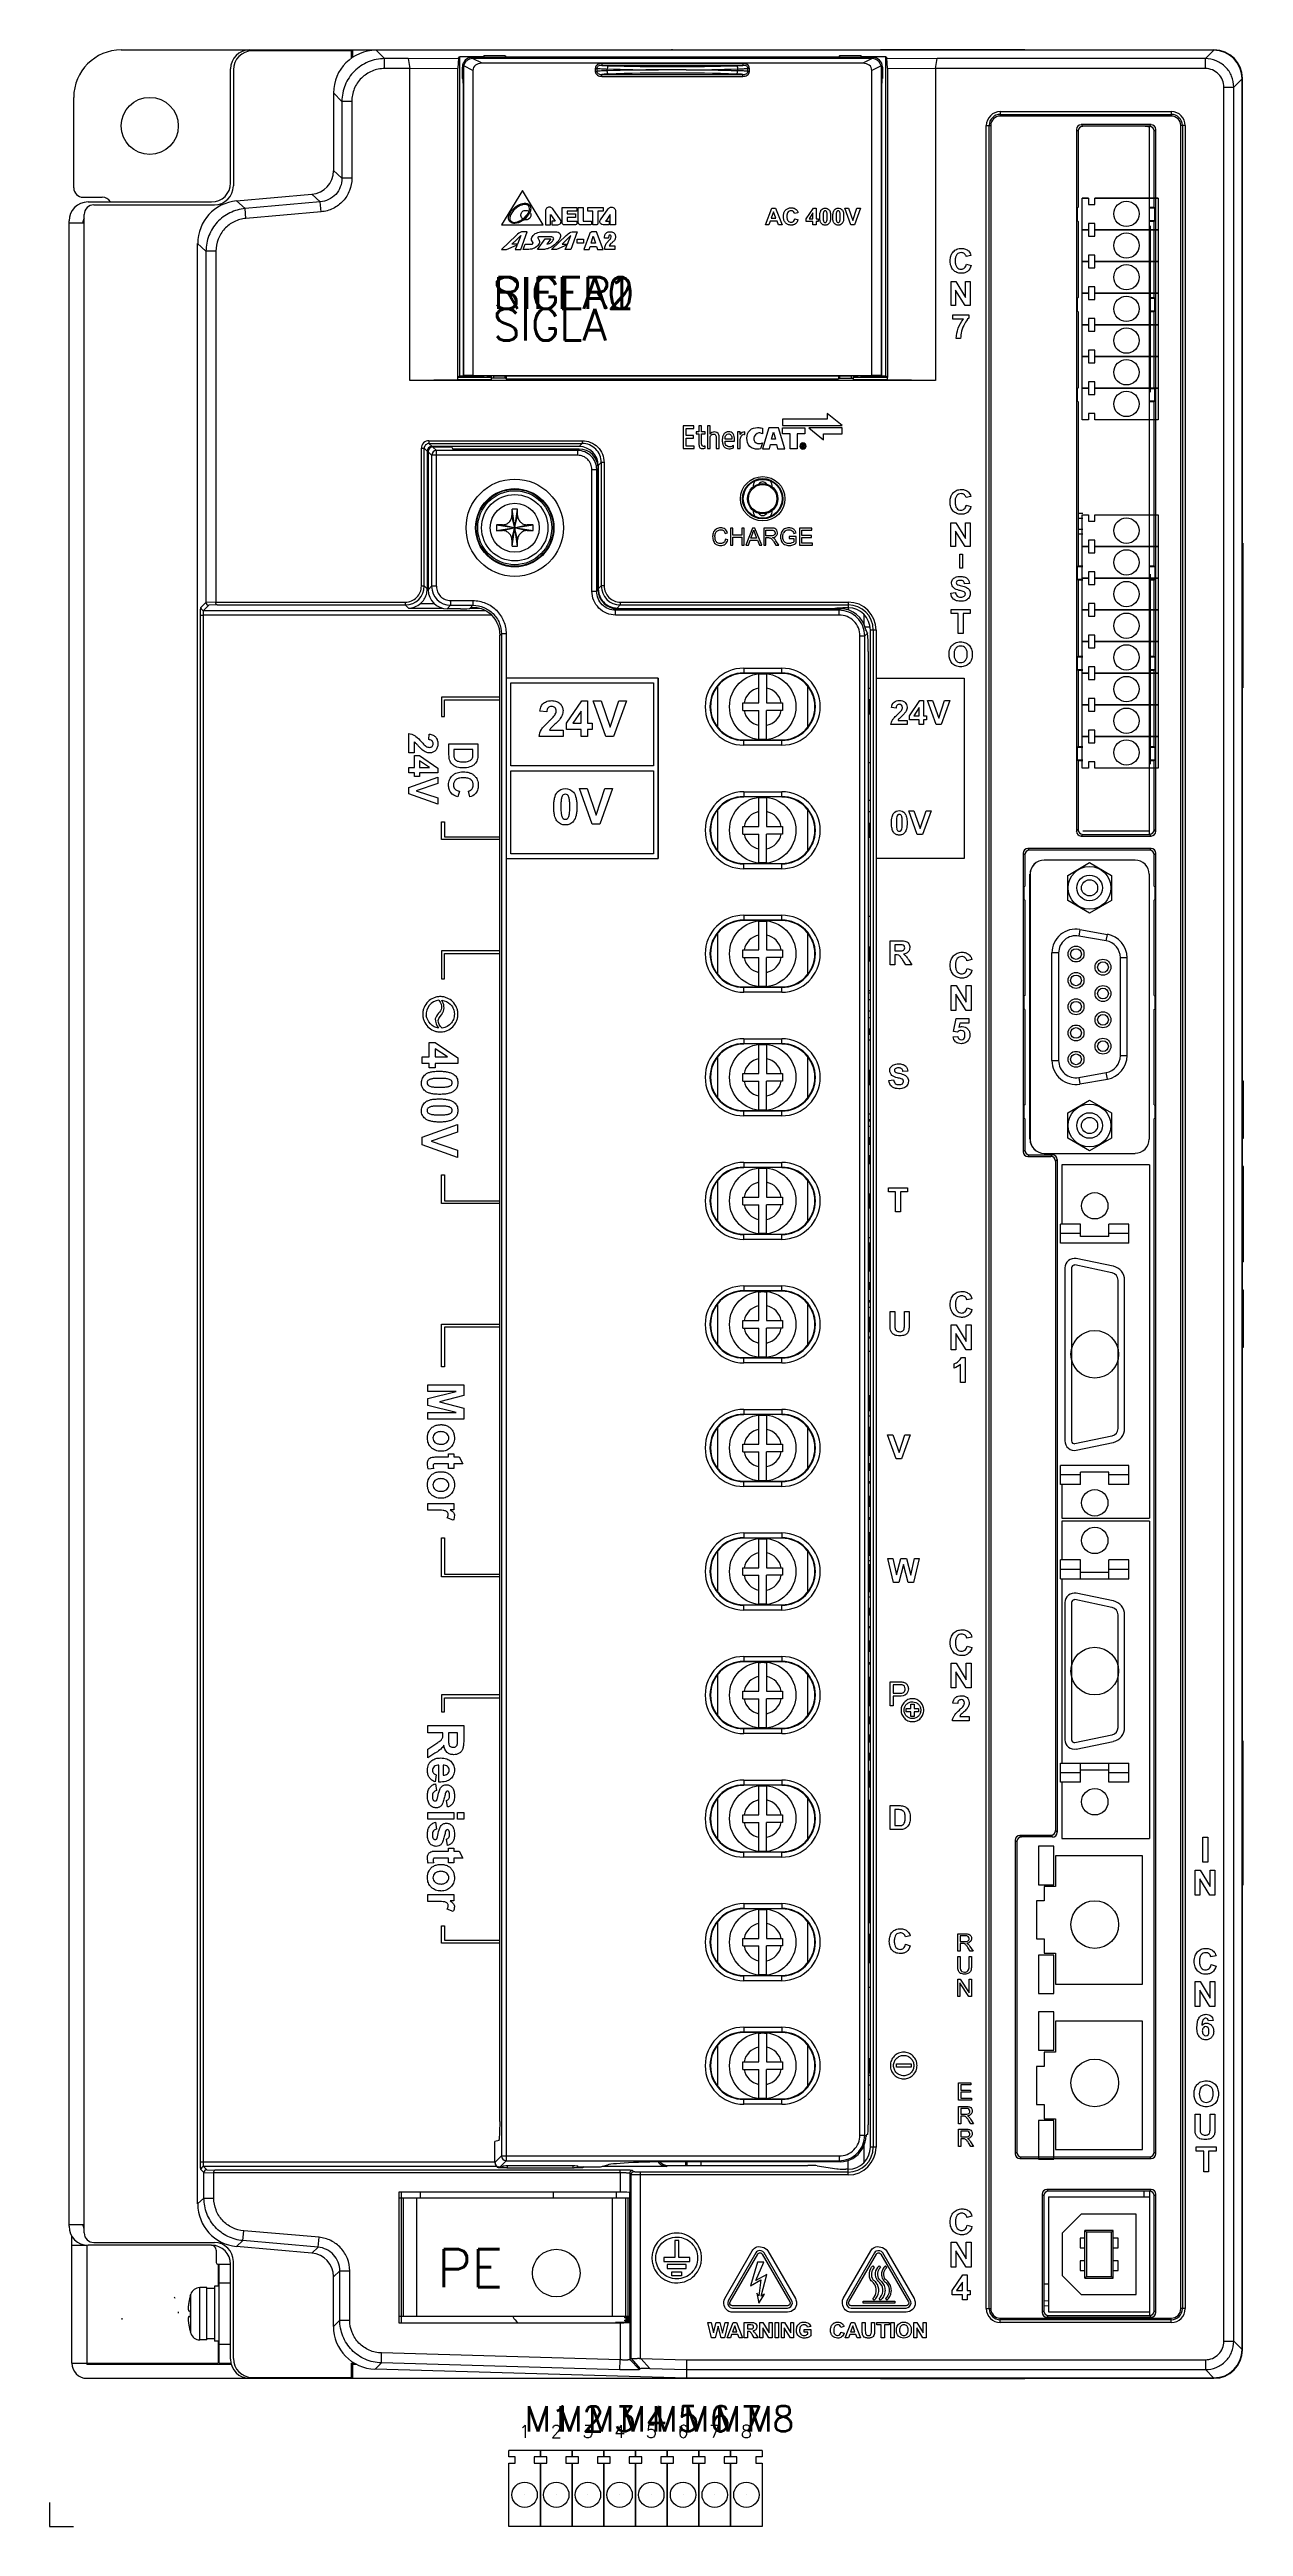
# Model space of a CAD drawing. Extents: x 0 to 94, y 0 to 195.
import ezdxf

# ---------------------------------------------------------------- set-up
doc = ezdxf.new("R2010")
doc.units = 0
doc.header["$LTSCALE"] = 4
doc.linetypes.add('DOT', pattern=[6.35, 0, -6.35])
doc.linetypes.add('PHANTOM', pattern=[63.5, 31.75, -6.35, 6.35, -6.35, 6.35, -6.35])
doc.layers.get('0').update_dxf_attribs({"linetype": 'CONTINUOUS'})
doc.styles.get("Standard").update_dxf_attribs({"font": 'romans.shx'})

msp = doc.modelspace()

# ---------------------------------------------------------------- texts
for s, width, gutter_width, insert, char_height, attachment_point in [('PE', 5.625, 0.75, (30.62, 21.88), 3, 1), ('1', 2.5, 1, (37.5, 7.5), 1, 5), ('2', 2.5, 1, (40, 7.5), 1, 5), ('3', 2.5, 1, (42.5, 7.5), 1, 5), ('4', 2.5, 1, (45, 7.5), 1, 5), ('5', 2.5, 1, (47.5, 7.5), 1, 5), ('6', 2.5, 1, (50, 7.5), 1, 5), ('7', 2.5, 1, (52.5, 7.5), 1, 5), ('8', 2.5, 1, (55, 7.5), 1, 5)]:
    msp.add_mtext_dynamic_manual_height_columns(s, width=width, gutter_width=gutter_width, heights=[0], dxfattribs=dict(insert=insert, char_height=char_height, attachment_point=attachment_point))
at = {"color": 3}
for tag, p, s, flags in [('SIGLA0', (35, 175), '', 9), ('SIGLA1', (35, 175), '', 9), ('SIGLA2', (35, 175), '', 9), ('RIFER', (35, 175), 'RIFER ?', 8), ('SIGLA', (35, 172.5), 'SIGLA ?', 8)]:
    msp.add_attdef(tag, p, s, height=2.5, dxfattribs=dict(at, flags=flags))
at = {"color": 4, "flags": 8}
for tag, p in [('M1', (37.5, 7.5)), ('M2', (40, 7.5)), ('M3', (42.5, 7.5)), ('M4', (45, 7.5)), ('M5', (47.5, 7.5)), ('M6', (50, 7.5)), ('M7', (52.5, 7.5)), ('M8', (55, 7.5))]:
    msp.add_attdef(tag, p, '', height=2, dxfattribs=at)
at = {"flags": 9}
for tag, p, s, height in [('F1', (37.5, 2.5), '', 0.00001), ('F2', (40, 2.5), '', 0.00001), ('F3', (42.5, 2.5), '', 0.00001), ('F4', (45, 2.5), '', 0.00001), ('F5', (47.5, 2.5), '', 0.00001), ('F6', (50, 2.5), '', 0.00001), ('F7', (52.5, 2.5), '', 0.00001), ('F8', (55, 2.5), '', 0.00001), ('TIPOSIG', (0, 0), '3', 0.00000001), ('POSIZIONE', (0, 0), '', 0.00000001), ('P-TABELLA', (0, 0), '', 0.00000001), ('T-TABELLA', (0, 0), '', 0.00000001), ('H-TABELLA', (0, 0), '', 0.00000001), ('NOTE1', (0, 0), '', 0.00000001), ('NOTE2', (0, 0), '', 0.00000001)]:
    msp.add_attdef(tag, p, s, height=height, dxfattribs=at)

# ---------------------------------------------------------------- linework, layer by layer
at = {"color": 7, "linetype": 'Continuous'}
for p, q in [((65.59, 195.47), (76.99, 195.47)), ((5.66, 195.44), (91.91, 195.44)), ((14.29, 184.94), (14.29, 193.94)), ((14.51, 193.86), (14.51, 184.71)), ((23.84, 195.36), (16.01, 195.36)), ((23.84, 194.78), (23.84, 195.36)), ((23.91, 195.44), (23.91, 194.84)), ((26.45, 194.75), (25.79, 195.41)), ((91.89, 195.41), (25.79, 195.41)), ((26.45, 193.97), (26.45, 194.75)), ((28.32, 194.75), (26.45, 194.75)), ((28.44, 193.97), (26.45, 193.97)), ((28.32, 194.75), (32.27, 194.8)), ((28.32, 194.75), (28.44, 193.97)), ((28.44, 193.97), (32.23, 194.01)), ((28.44, 169.36), (28.44, 193.97)), ((32.27, 194.8), (32.23, 194.01)), ((32.23, 169.6), (32.23, 194.01)), ((32.27, 194.8), (32.36, 194.89)), ((32.36, 194.89), (32.36, 169.72)), ((34.26, 194.89), (32.36, 194.89)), ((32.59, 193.19), (32.59, 194.09)), ((32.67, 194.01), (32.59, 194.09)), ((32.67, 194.01), (32.67, 169.74)), ((33.42, 193.82), (32.69, 194.18)), ((33.42, 194.76), (33.34, 194.84)), ((64.99, 194.84), (33.34, 194.84)), ((34.14, 194.38), (33.39, 194.76)), ((64.91, 194.76), (33.42, 194.76)), ((33.42, 193.82), (33.42, 169.75)), ((64.19, 194.38), (34.14, 194.38)), ((34.27, 194.98), (34.26, 194.89)), ((34.26, 194.89), (34.26, 194.84)), ((34.27, 194.98), (34.27, 194.84)), ((35.97, 194.98), (34.27, 194.98)), ((35.97, 194.98), (35.97, 194.84)), ((35.97, 194.98), (36.02, 194.89)), ((36.02, 194.89), (62.31, 194.89)), ((43.08, 193.98), (43.08, 193.74)), ((43.08, 193.98), (43.2, 193.98)), ((43.08, 193.74), (43.2, 193.74)), ((43.2, 193.98), (43.2, 193.74)), ((43.59, 194.37), (43.59, 194.22)), ((54.73, 194.37), (43.59, 194.37)), ((54.73, 194.22), (43.59, 194.22)), ((44.02, 193.79), (44.02, 193.93)), ((50.25, 193.86), (48.07, 193.86)), ((54.3, 193.93), (54.3, 193.79)), ((54.73, 194.37), (54.73, 194.22)), ((55.12, 193.74), (55.12, 193.98)), ((55.24, 193.98), (55.12, 193.98)), ((55.24, 193.74), (55.12, 193.74)), ((55.24, 193.74), (55.24, 193.98)), ((62.36, 194.98), (62.31, 194.89)), ((62.36, 194.98), (62.36, 194.84)), ((64.05, 194.98), (62.36, 194.98)), ((64.05, 194.84), (64.05, 194.98)), ((64.05, 194.98), (64.07, 194.89)), ((64.07, 194.84), (64.07, 194.89)), ((66.01, 194.89), (64.07, 194.89)), ((64.93, 194.76), (64.19, 194.38)), ((64.99, 194.84), (64.91, 194.76)), ((65.64, 194.18), (64.91, 193.82)), ((64.91, 169.75), (64.91, 193.82)), ((65.74, 194.09), (65.66, 194.01)), ((65.66, 169.74), (65.66, 194.01)), ((65.74, 194.09), (65.74, 193.19)), ((66.01, 169.72), (66.01, 194.89)), ((66.01, 194.89), (66.1, 194.8)), ((66.14, 194.01), (66.1, 194.8)), ((66.1, 194.8), (70.05, 194.75)), ((66.14, 194.01), (66.14, 169.6)), ((66.14, 194.01), (69.93, 193.97)), ((69.93, 193.97), (70.05, 194.75)), ((69.93, 193.97), (69.93, 169.36)), ((91.23, 193.97), (69.93, 193.97)), ((91.23, 194.75), (70.05, 194.75)), ((91.23, 194.75), (91.89, 195.41)), ((91.23, 193.97), (91.23, 194.75)), ((1.91, 184.56), (1.91, 191.69)), ((22.41, 192.04), (22.41, 185.91)), ((23.08, 191.38), (22.41, 192.04)), ((32.63, 193.19), (32.59, 193.19)), ((32.64, 192.81), (32.64, 169.73)), ((43.59, 193.35), (43.59, 193.5)), ((43.59, 193.5), (54.73, 193.5)), ((43.59, 193.35), (54.73, 193.35)), ((54.73, 193.35), (54.73, 193.5)), ((65.69, 169.73), (65.69, 192.81)), ((65.7, 193.19), (65.74, 193.19)), ((92.69, 14.62), (92.69, 192.5)), ((92.69, 192.5), (93.47, 192.5)), ((93.47, 192.5), (94.14, 193.16)), ((93.47, 14.62), (93.47, 192.5)), ((94.14, 13.96), (94.14, 193.16)), ((94.16, 13.94), (94.16, 193.19)), ((23.08, 191.38), (23.08, 185.31)), ((23.86, 191.38), (23.08, 191.38)), ((23.86, 191.38), (23.86, 185.31)), ((75.04, 190.57), (75.04, 190.22)), ((75.04, 190.57), (88.54, 190.57)), ((75.04, 190.35), (88.54, 190.35)), ((88.54, 190.22), (75.04, 190.22)), ((88.54, 190.57), (88.54, 190.22)), ((73.93, 17.19), (73.93, 189.47)), ((73.93, 189.47), (74.29, 189.47)), ((74.16, 17.19), (74.16, 189.47)), ((74.29, 189.47), (74.29, 17.19)), ((81.06, 189.17), (81.06, 133.77)), ((81.06, 189.17), (81.19, 189.03)), ((81.19, 189.03), (81.19, 183.03)), ((81.43, 189.54), (81.56, 189.41)), ((86.95, 189.54), (81.43, 189.54)), ((86.81, 189.41), (81.56, 189.41)), ((86.95, 189.54), (86.81, 189.41)), ((86.81, 133.53), (86.81, 189.41)), ((87.32, 189.17), (87.19, 189.03)), ((87.19, 183.03), (87.19, 189.03)), ((87.32, 133.77), (87.32, 189.17)), ((89.29, 17.19), (89.29, 189.47)), ((89.64, 189.47), (89.29, 189.47)), ((89.42, 189.47), (89.42, 17.19)), ((89.64, 189.47), (89.64, 17.19)), ((22.41, 185.91), (23.08, 185.31)), ((2.66, 183.81), (4.16, 183.81)), ((14.77, 183.53), (20.7, 184.05)), ((20.7, 184.05), (21.37, 183.44)), ((23.86, 185.31), (23.08, 185.31)), ((37.32, 184.34), (35.67, 181.63)), ((38.95, 181.63), (37.32, 184.34)), ((1.54, 23.69), (1.54, 181.94)), ((1.54, 181.79), (2.74, 181.79)), ((2.66, 181.79), (2.66, 181.94)), ((2.74, 181.94), (2.66, 181.94)), ((2.74, 23.16), (2.74, 182.46)), ((3.04, 183.44), (12.79, 183.44)), ((3.49, 183.21), (13.01, 183.21)), ((15.43, 182.92), (14.77, 183.53)), ((21.37, 183.44), (15.43, 182.92)), ((15.5, 182.14), (15.43, 182.92)), ((21.43, 182.66), (15.5, 182.14)), ((21.43, 182.66), (21.37, 183.44)), ((39.14, 182.73), (39.14, 181.63)), ((39.55, 181.63), (39.55, 182.46)), ((39.55, 182.46), (39.86, 182.01)), ((39.65, 181.93), (39.65, 181.63)), ((39.92, 181.93), (39.65, 181.93)), ((40.33, 182.03), (39.73, 182.89)), ((39.86, 182.01), (39.92, 181.93)), ((40.45, 181.82), (40.45, 183)), ((40.45, 183), (41.61, 183)), ((40.86, 182.71), (40.86, 182.51)), ((41.61, 182.71), (40.86, 182.71)), ((40.86, 182.51), (41.52, 182.51)), ((40.86, 182.22), (40.86, 181.93)), ((41.52, 182.22), (40.86, 182.22)), ((40.86, 181.93), (41.61, 181.93)), ((41.52, 182.51), (41.52, 182.22)), ((41.61, 183), (41.61, 182.71)), ((41.61, 181.93), (41.61, 181.72)), ((41.73, 181.82), (41.73, 183)), ((41.73, 183), (42.12, 183)), ((42.12, 183), (42.12, 181.93)), ((42.12, 181.93), (42.78, 181.93)), ((42.48, 182.71), (42.48, 183)), ((42.48, 183), (43.69, 183)), ((42.88, 182.71), (42.48, 182.71)), ((42.78, 181.93), (42.78, 181.72)), ((42.88, 181.63), (42.88, 182.71)), ((43.29, 182.71), (43.29, 181.73)), ((43.69, 182.71), (43.29, 182.71)), ((43.48, 182.03), (44.09, 182.89)), ((43.69, 183), (43.69, 182.71)), ((43.95, 182.01), (43.89, 181.93)), ((43.89, 181.93), (44.16, 181.93)), ((44.26, 182.45), (43.95, 182.01)), ((44.16, 181.93), (44.16, 181.63)), ((44.26, 181.63), (44.26, 182.45)), ((44.67, 182.73), (44.67, 181.63)), ((56.5, 181.63), (57.01, 182.96)), ((56.89, 181.93), (56.78, 181.63)), ((57.42, 181.93), (56.89, 181.93)), ((57.15, 182.65), (56.97, 182.16)), ((56.97, 182.16), (57.33, 182.16)), ((57.01, 182.96), (57.29, 182.96)), ((57.33, 182.16), (57.15, 182.65)), ((57.29, 182.96), (57.83, 181.63)), ((57.54, 181.63), (57.42, 181.93)), ((59.07, 182.59), (58.81, 182.53)), ((58.82, 182.12), (59.08, 182.04)), ((59.72, 182.12), (60.29, 182.96)), ((59.72, 181.9), (59.72, 182.12)), ((60.26, 181.9), (59.72, 181.9)), ((60.26, 182.58), (59.96, 182.12)), ((59.96, 182.12), (60.26, 182.12)), ((60.26, 182.12), (60.26, 182.58)), ((60.26, 181.63), (60.26, 181.9)), ((60.29, 182.96), (60.51, 182.96)), ((60.51, 182.96), (60.51, 182.12)), ((60.51, 182.12), (60.67, 182.12)), ((60.51, 181.9), (60.51, 181.63)), ((60.67, 181.9), (60.51, 181.9)), ((60.67, 182.12), (60.67, 181.9)), ((63.25, 181.63), (62.78, 182.96)), ((62.78, 182.96), (63.07, 182.96)), ((63.07, 182.96), (63.4, 181.98)), ((63.4, 181.98), (63.72, 182.96)), ((64.01, 182.96), (63.54, 181.63)), ((63.72, 182.96), (64.01, 182.96)), ((81.19, 183.03), (81.14, 182.98)), ((81.14, 181.96), (81.14, 182.98)), ((81.19, 181.91), (81.14, 181.96)), ((81.19, 181.91), (81.19, 175.91)), ((86.81, 183.03), (87.19, 183.03)), ((86.81, 182.98), (87.24, 182.98)), ((87.24, 181.96), (86.81, 181.96)), ((87.19, 181.91), (86.81, 181.91)), ((87.19, 183.03), (87.24, 182.98)), ((87.19, 181.91), (87.24, 181.96)), ((87.19, 175.91), (87.19, 181.91)), ((87.24, 181.96), (87.24, 182.98)), ((11.69, 25.46), (11.69, 180.17)), ((12.35, 179.56), (11.69, 180.17)), ((35.67, 181.63), (38.95, 181.63)), ((36.83, 180.79), (35.67, 179.69)), ((36.06, 179.69), (36.85, 180.04)), ((36.49, 180.11), (36.85, 180.45)), ((36.85, 180.11), (36.49, 180.11)), ((36.85, 179.92), (36.75, 179.69)), ((36.85, 180.45), (37.2, 180.79)), ((36.93, 180.11), (36.85, 180.11)), ((36.85, 180.04), (36.91, 180.07)), ((36.91, 180.07), (36.85, 179.92)), ((37.2, 180.79), (36.93, 180.11)), ((37.2, 179.69), (37.7, 181.09)), ((37.39, 179.7), (37.54, 180.11)), ((37.7, 181.09), (37.41, 181.09)), ((37.54, 180.11), (38.04, 180.11)), ((38.17, 180.21), (38.05, 180.43)), ((38.52, 179.7), (39.11, 180.54)), ((38.55, 180.6), (38.63, 180.45)), ((39.22, 180.69), (38.64, 180.69)), ((38.85, 181.09), (39.9, 181.09)), ((39.11, 180.54), (39.56, 180.54)), ((39.14, 181.63), (39.55, 181.63)), ((39.22, 180.69), (39.22, 180.69)), ((39.64, 180.68), (39.22, 180.69)), ((39.56, 180.54), (39.26, 180.11)), ((39.63, 179.69), (40.79, 180.8)), ((39.66, 180.67), (39.64, 180.68)), ((39.65, 181.63), (40.11, 181.63)), ((40.8, 180.04), (40.02, 179.69)), ((40.8, 180.45), (40.45, 180.11)), ((40.45, 180.11), (40.89, 180.11)), ((41.52, 181.63), (40.64, 181.63)), ((40.71, 179.69), (40.8, 179.92)), ((41.15, 180.79), (40.8, 180.45)), ((40.87, 180.07), (40.8, 180.04)), ((40.8, 179.92), (40.87, 180.07)), ((40.89, 180.11), (41.15, 180.79)), ((41.65, 181.09), (41.15, 179.69)), ((41.37, 181.09), (41.65, 181.09)), ((41.65, 180.19), (41.65, 180.5)), ((41.65, 180.5), (42.14, 180.5)), ((42.14, 180.19), (41.65, 180.19)), ((42.69, 181.63), (41.92, 181.63)), ((42.14, 180.5), (42.14, 180.19)), ((42.61, 180.91), (42.16, 179.69)), ((42.6, 179.69), (42.68, 179.92)), ((42.68, 179.92), (43.17, 179.92)), ((42.75, 180.19), (42.92, 180.73)), ((43.1, 180.19), (42.75, 180.19)), ((43.19, 181.63), (42.88, 181.63)), ((43.16, 181.09), (42.88, 181.09)), ((42.92, 180.73), (43.1, 180.19)), ((43.69, 179.69), (43.16, 181.09)), ((43.17, 179.92), (43.24, 179.69)), ((44.16, 181.63), (43.7, 181.63)), ((44.12, 180.57), (43.8, 180.57)), ((44.13, 180.65), (44.12, 180.57)), ((44.17, 179.97), (44.63, 179.97)), ((44.67, 181.63), (44.26, 181.63)), ((44.63, 179.97), (44.63, 179.69)), ((56.78, 181.63), (56.5, 181.63)), ((57.83, 181.63), (57.54, 181.63)), ((60.51, 181.63), (60.26, 181.63)), ((63.54, 181.63), (63.25, 181.63)), ((12.35, 179.56), (12.35, 151.84)), ((13.13, 179.56), (12.35, 179.56)), ((13.13, 179.56), (13.13, 151.86)), ((35.67, 179.69), (36.06, 179.69)), ((36.75, 179.69), (36.85, 179.69)), ((36.85, 179.69), (37.2, 179.69)), ((37.83, 179.7), (37.39, 179.7)), ((38.91, 179.7), (38.52, 179.7)), ((40.02, 179.69), (39.63, 179.69)), ((41.15, 179.69), (40.71, 179.69)), ((42.16, 179.69), (42.6, 179.69)), ((43.24, 179.69), (43.69, 179.69)), ((44.63, 179.69), (43.82, 179.69)), ((72.73, 179.22), (72.36, 179.13)), ((72.37, 178.54), (72.74, 178.42)), ((71.16, 175.26), (71.16, 177.15)), ((71.16, 177.15), (71.53, 177.15)), ((71.52, 176.49), (71.52, 175.26)), ((72.28, 175.26), (71.52, 176.49)), ((71.53, 177.15), (72.31, 175.89)), ((72.31, 175.89), (72.31, 177.15)), ((72.31, 177.15), (72.66, 177.15)), ((72.66, 177.15), (72.66, 175.26)), ((71.52, 175.26), (71.16, 175.26)), ((71.31, 174.2), (71.31, 174.54)), ((71.31, 174.54), (72.55, 174.54)), ((72.13, 174.2), (71.31, 174.2)), ((72.66, 175.26), (72.28, 175.26)), ((72.55, 174.54), (72.55, 174.28)), ((81.19, 175.91), (81.14, 175.86)), ((81.14, 174.83), (81.14, 175.86)), ((81.19, 174.78), (81.14, 174.83)), ((81.19, 174.78), (81.19, 168.78)), ((86.81, 175.91), (87.19, 175.91)), ((86.81, 175.86), (87.24, 175.86)), ((87.24, 174.83), (86.81, 174.83)), ((87.19, 174.78), (86.81, 174.78)), ((87.19, 175.91), (87.24, 175.86)), ((87.19, 174.78), (87.24, 174.83)), ((87.19, 168.78), (87.19, 174.78)), ((87.24, 174.83), (87.24, 175.86)), ((71.91, 172.67), (71.56, 172.67)), ((32.24, 169.41), (28.44, 169.36)), ((69.93, 169.36), (28.44, 169.36)), ((32.36, 169.72), (32.23, 169.6)), ((32.24, 169.41), (32.23, 169.6)), ((34.88, 169.6), (32.24, 169.6)), ((34.88, 169.41), (32.24, 169.41)), ((32.36, 169.72), (34.31, 169.72)), ((32.64, 169.73), (32.67, 169.74)), ((32.64, 169.73), (34.31, 169.73)), ((33.42, 169.75), (32.67, 169.74)), ((33.42, 169.75), (64.91, 169.75)), ((34.31, 169.72), (34.31, 169.73)), ((35.06, 169.72), (34.31, 169.72)), ((34.88, 169.41), (34.88, 169.72)), ((35.99, 169.53), (34.88, 169.53)), ((35.06, 169.53), (35.06, 169.71)), ((35.06, 169.71), (35.94, 169.71)), ((35.94, 169.71), (35.96, 169.73)), ((35.94, 169.71), (35.94, 169.53)), ((35.96, 169.73), (62.36, 169.73)), ((36, 169.56), (35.99, 169.53)), ((36, 169.73), (36, 169.56)), ((36, 169.56), (36.05, 169.49)), ((36.05, 169.73), (36.05, 169.49)), ((36.05, 169.49), (62.28, 169.49)), ((62.28, 169.73), (62.28, 169.49)), ((62.32, 169.56), (62.28, 169.49)), ((62.32, 169.73), (62.32, 169.56)), ((62.33, 169.53), (62.32, 169.56)), ((62.33, 169.53), (63.45, 169.53)), ((62.38, 169.71), (62.36, 169.73)), ((62.38, 169.53), (62.38, 169.71)), ((62.38, 169.71), (63.26, 169.71)), ((64.01, 169.72), (63.26, 169.72)), ((63.26, 169.71), (63.26, 169.53)), ((63.45, 169.41), (63.45, 169.72)), ((66.13, 169.6), (63.45, 169.6)), ((66.13, 169.41), (63.45, 169.41)), ((64.01, 169.72), (64.01, 169.73)), ((64.01, 169.73), (65.69, 169.73)), ((64.01, 169.72), (66.01, 169.72)), ((65.66, 169.74), (64.91, 169.75)), ((65.69, 169.73), (65.66, 169.74)), ((66.14, 169.6), (66.01, 169.72)), ((66.13, 169.41), (66.13, 169.6)), ((69.93, 169.36), (66.13, 169.41)), ((81.19, 168.78), (81.14, 168.73)), ((81.14, 167.71), (81.14, 168.73)), ((86.81, 168.78), (87.19, 168.78)), ((86.81, 168.73), (87.24, 168.73)), ((87.19, 168.78), (87.24, 168.73)), ((87.24, 167.71), (87.24, 168.73)), ((57.86, 166.3), (57.86, 165.81)), ((61.38, 166.3), (57.86, 166.3)), ((61.38, 166.74), (61.38, 166.3)), ((62.56, 165.81), (61.38, 166.74)), ((81.19, 167.66), (81.14, 167.71)), ((81.19, 167.66), (81.19, 154.72)), ((87.24, 167.71), (86.81, 167.71)), ((87.19, 167.66), (86.81, 167.66)), ((87.19, 167.66), (87.24, 167.71)), ((87.19, 154.72), (87.19, 167.66)), ((29.95, 164.6), (29.95, 164.38)), ((29.95, 164.6), (42.05, 164.6)), ((29.95, 164.38), (30.19, 164.14)), ((29.95, 164.38), (42.05, 164.38)), ((42.05, 164.38), (41.81, 164.14)), ((42.05, 164.6), (42.05, 164.38)), ((50.02, 165.77), (50.02, 163.98)), ((50.85, 165.77), (50.02, 165.77)), ((50.24, 165), (50.24, 165.57)), ((50.24, 165.57), (50.85, 165.57)), ((50.82, 165), (50.24, 165)), ((50.24, 164.17), (50.24, 164.81)), ((50.24, 164.81), (50.82, 164.81)), ((50.82, 164.81), (50.82, 165)), ((50.85, 165.57), (50.85, 165.77)), ((51.05, 165.3), (51.05, 165.13)), ((51.26, 165.3), (51.05, 165.3)), ((51.05, 165.13), (51.26, 165.13)), ((51.26, 165.77), (51.26, 165.3)), ((51.47, 165.77), (51.26, 165.77)), ((51.26, 165.13), (51.26, 164.29)), ((51.47, 165.3), (51.47, 165.77)), ((51.74, 165.3), (51.47, 165.3)), ((51.47, 164.36), (51.47, 165.13)), ((51.47, 165.13), (51.74, 165.13)), ((51.74, 165.13), (51.74, 165.3)), ((51.93, 165.77), (51.93, 163.98)), ((52.14, 165.77), (51.93, 165.77)), ((52.14, 165.11), (52.14, 165.77)), ((52.14, 163.98), (52.14, 164.76)), ((52.63, 164.82), (52.63, 163.98)), ((52.85, 163.98), (52.85, 164.89)), ((53.85, 164.73), (53.32, 164.73)), ((53.32, 164.57), (54.06, 164.57)), ((53.99, 164.04), (53.98, 164.23)), ((54.06, 164.57), (54.06, 164.68)), ((54.5, 165.29), (54.29, 165.29)), ((54.3, 165), (54.3, 163.98)), ((54.51, 165.08), (54.5, 165.29)), ((54.52, 163.98), (54.52, 164.67)), ((54.89, 165.09), (54.89, 165.3)), ((56.27, 164.43), (56.12, 163.95)), ((56.27, 165.59), (56.27, 165.15)), ((56.78, 165.62), (56.28, 163.95)), ((57.53, 165.62), (56.78, 165.62)), ((56.82, 163.95), (56.91, 164.31)), ((56.91, 164.31), (57.37, 164.31)), ((56.98, 164.71), (57.14, 165.26)), ((57.3, 164.71), (56.98, 164.71)), ((57.14, 165.26), (57.3, 164.71)), ((57.37, 164.31), (57.46, 163.95)), ((58.03, 163.95), (57.53, 165.62)), ((57.86, 165.81), (62.56, 165.81)), ((57.86, 165.13), (57.86, 165.62)), ((57.86, 165.62), (59.62, 165.62)), ((58.47, 165.13), (57.86, 165.13)), ((58.47, 163.95), (58.47, 165.13)), ((59.01, 165.13), (59.01, 163.95)), ((59.62, 165.13), (59.01, 165.13)), ((59.37, 164.32), (59.37, 164.04)), ((59.48, 164.32), (59.37, 164.32)), ((59.43, 164.2), (59.43, 164.28)), ((59.43, 164.28), (59.47, 164.28)), ((59.47, 164.2), (59.43, 164.2)), ((59.62, 165.62), (59.62, 165.13)), ((59.92, 165.62), (61.09, 164.68)), ((62.56, 165.62), (59.92, 165.62)), ((61.09, 164.68), (61.09, 165.13)), ((61.09, 165.13), (62.56, 165.13)), ((62.56, 165.13), (62.56, 165.62)), ((29.35, 153.14), (29.35, 164)), ((29.35, 164), (29.58, 164)), ((29.58, 153.14), (29.58, 164)), ((29.58, 164), (29.81, 163.77)), ((29.81, 163.77), (29.81, 152.9)), ((29.89, 163.73), (29.89, 152.83)), ((30.16, 163.45), (29.89, 163.73)), ((30.16, 163.45), (30.16, 153.11)), ((41.69, 163.45), (30.16, 163.45)), ((41.81, 164.14), (30.19, 164.14)), ((30.54, 163.82), (30.26, 164.1)), ((31.76, 164.1), (30.26, 164.1)), ((30.54, 153.11), (30.54, 163.82)), ((41.69, 163.82), (30.54, 163.82)), ((31.76, 164.1), (31.82, 163.94)), ((41.8, 163.94), (31.82, 163.94)), ((41.69, 163.82), (41.8, 163.94)), ((41.69, 163.45), (41.69, 163.82)), ((42.81, 152.72), (42.81, 162.33)), ((42.81, 162.33), (43.19, 162.33)), ((43.19, 162.33), (43.3, 162.44)), ((43.19, 152.72), (43.19, 162.33)), ((43.3, 152.83), (43.3, 162.44)), ((43.55, 162.88), (43.31, 162.64)), ((43.31, 162.64), (43.31, 152.9)), ((43.55, 162.88), (43.55, 153.14)), ((43.77, 162.88), (43.55, 162.88)), ((43.77, 162.88), (43.77, 153.14)), ((50.02, 163.98), (50.89, 163.98)), ((50.89, 164.17), (50.24, 164.17)), ((50.89, 163.98), (50.89, 164.17)), ((51.74, 164.01), (51.74, 164.18)), ((51.93, 163.98), (52.14, 163.98)), ((52.63, 163.98), (52.85, 163.98)), ((54.3, 163.98), (54.52, 163.98)), ((56.28, 163.95), (56.82, 163.95)), ((57.46, 163.95), (58.03, 163.95)), ((59.01, 163.95), (58.47, 163.95)), ((59.37, 164.04), (59.43, 164.04)), ((59.43, 164.04), (59.43, 164.16)), ((59.43, 164.16), (59.46, 164.16)), ((59.46, 164.16), (59.53, 164.04)), ((59.58, 164.04), (59.51, 164.17)), ((59.53, 164.04), (59.58, 164.04)), ((36.5, 156.77), (36.94, 158.7)), ((36.94, 156.77), (36.5, 158.7)), ((36.51, 156.28), (36.93, 159.19)), ((36.93, 156.28), (36.51, 159.19)), ((72.73, 160.2), (72.35, 160.11)), ((72.36, 159.52), (72.73, 159.4)), ((81.56, 158.86), (81.19, 158.85)), ((81.19, 158.48), (81.56, 158.48)), ((35.27, 157.95), (38.17, 157.52)), ((35.27, 157.52), (38.17, 157.95)), ((35.75, 157.95), (37.69, 157.52)), ((35.75, 157.52), (37.69, 157.95)), ((53.33, 157.28), (53.51, 157.33)), ((53.53, 156.77), (53.35, 156.82)), ((53.76, 157.7), (53.76, 156.35)), ((53.94, 157.7), (53.76, 157.7)), ((53.94, 157.14), (53.94, 157.7)), ((54.64, 157.14), (53.94, 157.14)), ((53.94, 156.35), (53.94, 156.98)), ((53.94, 156.98), (54.64, 156.98)), ((54.64, 157.7), (54.64, 157.14)), ((54.82, 157.7), (54.64, 157.7)), ((54.64, 156.98), (54.64, 156.35)), ((54.82, 156.35), (54.82, 157.7)), ((55.48, 157.7), (54.97, 156.35)), ((55.16, 156.35), (55.3, 156.75)), ((55.3, 156.75), (55.87, 156.75)), ((55.36, 156.9), (55.5, 157.3)), ((55.81, 156.9), (55.36, 156.9)), ((55.68, 157.7), (55.48, 157.7)), ((55.67, 157.27), (55.81, 156.9)), ((56.23, 156.35), (55.68, 157.7)), ((55.87, 156.75), (56.03, 156.35)), ((56.38, 157.7), (56.38, 156.35)), ((56.97, 157.7), (56.38, 157.7)), ((56.55, 157.1), (56.55, 157.55)), ((56.55, 157.55), (56.98, 157.55)), ((56.94, 157.1), (56.55, 157.1)), ((56.55, 156.35), (56.55, 156.95)), ((56.55, 156.95), (56.76, 156.95)), ((57.16, 156.63), (57.34, 156.35)), ((57.56, 156.35), (57.33, 156.71)), ((58.37, 157.03), (58.37, 156.88)), ((58.94, 157.03), (58.37, 157.03)), ((58.37, 156.88), (58.76, 156.88)), ((58.76, 157.27), (58.92, 157.32)), ((58.76, 156.88), (58.76, 156.62)), ((58.94, 156.53), (58.94, 157.03)), ((59.2, 157.7), (59.2, 156.35)), ((60.18, 157.7), (59.2, 157.7)), ((59.38, 157.12), (59.38, 157.54)), ((59.38, 157.54), (60.18, 157.54)), ((60.13, 157.12), (59.38, 157.12)), ((59.38, 156.51), (59.38, 156.96)), ((59.38, 156.96), (60.13, 156.96)), ((60.21, 156.51), (59.38, 156.51)), ((60.13, 156.96), (60.13, 157.12)), ((60.18, 157.54), (60.18, 157.7)), ((60.21, 156.35), (60.21, 156.51)), ((71.15, 156.24), (71.15, 158.13)), ((71.15, 158.13), (71.53, 158.13)), ((71.51, 157.47), (71.51, 156.24)), ((72.27, 156.24), (71.51, 157.47)), ((71.53, 158.13), (72.3, 156.87)), ((72.3, 156.87), (72.3, 158.13)), ((72.3, 158.13), (72.66, 158.13)), ((72.66, 158.13), (72.66, 156.24)), ((81.19, 157.62), (81.56, 157.62)), ((81.19, 157.25), (81.56, 157.24)), ((94.19, 156.51), (94.19, 145.11)), ((53.76, 156.35), (53.94, 156.35)), ((54.64, 156.35), (54.82, 156.35)), ((54.97, 156.35), (55.16, 156.35)), ((56.03, 156.35), (56.23, 156.35)), ((56.38, 156.35), (56.55, 156.35)), ((57.34, 156.35), (57.56, 156.35)), ((59.2, 156.35), (60.21, 156.35)), ((71.51, 156.24), (71.15, 156.24)), ((71.84, 154.53), (71.84, 155.65)), ((71.84, 155.65), (72.07, 155.65)), ((72.07, 154.53), (71.84, 154.53)), ((72.07, 155.65), (72.07, 154.53)), ((72.66, 156.24), (72.27, 156.24)), ((81.19, 154.72), (81.14, 154.67)), ((81.14, 153.65), (81.14, 154.67)), ((81.14, 154.67), (81.56, 154.67)), ((81.19, 154.72), (81.56, 154.72)), ((86.81, 154.72), (87.19, 154.72)), ((86.81, 154.66), (87.24, 154.67)), ((87.19, 154.72), (87.24, 154.67)), ((87.24, 154.67), (87.24, 153.65)), ((29.35, 153.14), (29.58, 153.14)), ((29.81, 152.9), (29.58, 153.14)), ((30.16, 153.11), (29.89, 152.83)), ((30.54, 153.11), (30.16, 153.11)), ((42.81, 152.72), (43.19, 152.72)), ((43.3, 152.83), (43.19, 152.72)), ((43.55, 153.14), (43.31, 152.9)), ((43.77, 153.14), (43.55, 153.14)), ((71.13, 152.58), (71.5, 152.62)), ((72.61, 153.32), (72.23, 153.3)), ((81.56, 153.65), (81.14, 153.65)), ((81.19, 153.59), (81.14, 153.65)), ((81.19, 153.59), (81.19, 147.59)), ((81.56, 153.59), (81.19, 153.59)), ((87.24, 153.65), (86.81, 153.65)), ((87.19, 153.59), (86.81, 153.59)), ((87.19, 153.59), (87.24, 153.65)), ((87.19, 147.59), (87.19, 153.59)), ((11.92, 28.77), (11.92, 150.83)), ((11.92, 150.83), (12.14, 150.83)), ((11.94, 151.43), (12.35, 151.84)), ((12.14, 28.77), (12.14, 150.83)), ((34.88, 150.83), (12.14, 150.83)), ((12.16, 151.2), (12.57, 151.61)), ((12.16, 151.2), (34.4, 151.2)), ((13.13, 151.86), (12.35, 151.83)), ((13.22, 151.64), (12.57, 151.61)), ((13.13, 151.86), (28.08, 151.86)), ((13.22, 151.64), (28.08, 151.64)), ((28.08, 151.86), (28.08, 151.64)), ((28.33, 151.38), (28.08, 151.64)), ((28.33, 151.38), (31.02, 151.38)), ((29.29, 151.76), (30.34, 151.76)), ((31.66, 151.61), (31.39, 151.33)), ((32.43, 151.33), (31.39, 151.33)), ((31.66, 151.98), (31.66, 151.61)), ((31.66, 151.98), (33.42, 151.98)), ((31.66, 151.61), (33.42, 151.61)), ((33.18, 151.37), (33.42, 151.61)), ((33.18, 151.38), (33.95, 151.38)), ((33.42, 151.98), (33.42, 151.61)), ((43.75, 151.76), (43.84, 151.76)), ((44.43, 151.38), (44.8, 151.38)), ((44.8, 151.33), (44.68, 151.22)), ((44.68, 150.84), (44.68, 151.22)), ((62.32, 151.22), (44.68, 151.22)), ((62.32, 150.84), (44.68, 150.84)), ((45.05, 151.64), (44.8, 151.38)), ((62.43, 151.33), (44.8, 151.33)), ((45.05, 151.86), (45.05, 151.64)), ((45.05, 151.86), (63.04, 151.86)), ((45.05, 151.64), (63.04, 151.64)), ((62.14, 151.38), (61.83, 151.33)), ((62.32, 151.22), (62.43, 151.33)), ((62.32, 150.84), (62.32, 151.22)), ((63.04, 151.41), (62.86, 151.41)), ((63.04, 151.86), (63.04, 151.24)), ((64.31, 150.06), (64.31, 150.83)), ((71.17, 150.95), (71.17, 151.27)), ((71.17, 151.27), (72.67, 151.27)), ((71.73, 150.95), (71.17, 150.95)), ((71.73, 149.38), (71.73, 150.95)), ((72.11, 150.95), (72.11, 149.38)), ((72.67, 150.95), (72.11, 150.95)), ((72.67, 151.27), (72.67, 150.95)), ((35.55, 149.25), (35.67, 149.36)), ((35.55, 31.97), (35.55, 149.25)), ((35.67, 149.36), (35.67, 29.24)), ((36.04, 149.36), (35.67, 149.36)), ((36.04, 149.36), (36.04, 28.86)), ((63.97, 30.88), (63.97, 149.2)), ((63.97, 149.2), (64.34, 149.2)), ((64.34, 149.2), (64.56, 149.41)), ((64.34, 30.88), (64.34, 149.2)), ((64.75, 149.88), (64.37, 149.88)), ((64.79, 29.94), (64.79, 149.66)), ((65.24, 149.66), (64.79, 149.66)), ((65.02, 149.66), (65.02, 29.94)), ((65.24, 149.66), (65.24, 29.94)), ((72.11, 149.38), (71.73, 149.38)), ((54.79, 146.65), (54.79, 146.24)), ((54.79, 146.65), (57.79, 146.65)), ((57.79, 146.24), (57.79, 146.65)), ((64.62, 147.96), (64.62, 31.69)), ((81.19, 147.59), (81.14, 147.54)), ((81.14, 146.52), (81.14, 147.54)), ((81.14, 147.54), (81.56, 147.54)), ((81.19, 147.59), (81.56, 147.59)), ((86.81, 147.59), (87.19, 147.59)), ((86.81, 147.54), (87.24, 147.54)), ((87.19, 147.59), (87.24, 147.54)), ((87.24, 147.54), (87.24, 146.52)), ((36.04, 145.86), (36.04, 131.62)), ((48.03, 145.86), (36.04, 145.86)), ((36.42, 138.93), (36.42, 145.48)), ((36.42, 145.48), (47.66, 145.48)), ((47.66, 145.48), (47.66, 138.93)), ((48.03, 145.86), (48.03, 131.62)), ((48.03, 131.62), (48.03, 145.86)), ((52.73, 145.21), (52.73, 142.02)), ((54.79, 146.28), (57.79, 146.28)), ((57.79, 146.24), (54.79, 146.24)), ((55.99, 143.91), (55.99, 146.16)), ((56.59, 146.16), (56.59, 143.91)), ((59.85, 142.02), (59.85, 145.21)), ((64.79, 145.04), (64.62, 145.04)), ((65.28, 131.62), (65.28, 145.87)), ((65.28, 145.87), (72.18, 145.87)), ((72.18, 145.87), (72.18, 131.62)), ((81.56, 146.52), (81.14, 146.52)), ((81.19, 146.47), (81.14, 146.52)), ((81.19, 146.47), (81.19, 140.47)), ((81.56, 146.47), (81.19, 146.47)), ((87.24, 146.52), (86.81, 146.53)), ((87.19, 146.47), (86.81, 146.47)), ((87.19, 146.47), (87.24, 146.52)), ((87.19, 140.47), (87.19, 146.47)), ((30.95, 144.37), (30.95, 142.83)), ((35.55, 144.37), (30.95, 144.37)), ((30.95, 142.83), (31.18, 142.83)), ((31.18, 142.83), (31.18, 144.15)), ((31.18, 144.15), (35.55, 144.15)), ((39.24, 143.2), (38.7, 143.25)), ((40.8, 142.3), (42.02, 144.08)), ((41.95, 143.26), (41.3, 142.3)), ((41.95, 142.3), (41.95, 143.26)), ((42.02, 144.08), (42.47, 144.08)), ((42.47, 144.08), (42.47, 142.3)), ((43.92, 141.26), (42.91, 144.07)), ((42.91, 144.07), (43.53, 144.07)), ((43.53, 144.07), (44.24, 141.99)), ((44.24, 141.99), (44.93, 144.07)), ((45.53, 144.07), (44.52, 141.26)), ((44.93, 144.07), (45.53, 144.07)), ((54.71, 143.31), (54.71, 143.91)), ((54.71, 143.91), (55.99, 143.91)), ((54.71, 143.31), (55.99, 143.31)), ((55.99, 141.07), (55.99, 143.31)), ((56.59, 143.91), (57.86, 143.91)), ((56.59, 141.07), (56.59, 143.31)), ((57.86, 143.31), (56.59, 143.31)), ((57.86, 143.91), (57.86, 143.31)), ((64.62, 144.17), (64.72, 144.17)), ((64.62, 143.05), (64.72, 143.05)), ((64.72, 144.17), (64.72, 143.05)), ((66.82, 143.5), (66.46, 143.54)), ((67.87, 142.9), (68.69, 144.1)), ((67.87, 142.58), (67.87, 142.9)), ((68.64, 143.55), (68.21, 142.9)), ((68.21, 142.9), (68.64, 142.9)), ((68.64, 142.9), (68.64, 143.55)), ((68.69, 144.1), (68.99, 144.1)), ((68.99, 144.1), (68.99, 142.9)), ((68.99, 142.9), (69.23, 142.9)), ((69.23, 142.9), (69.23, 142.58)), ((69.97, 142.2), (69.29, 144.09)), ((69.29, 144.09), (69.7, 144.09)), ((69.7, 144.09), (70.18, 142.69)), ((70.18, 142.69), (70.65, 144.09)), ((71.05, 144.09), (70.37, 142.2)), ((70.65, 144.09), (71.05, 144.09)), ((28.36, 139.96), (28.36, 141.49)), ((28.77, 140.83), (28.77, 139.96)), ((29.93, 141.01), (29.97, 141.44)), ((40.53, 141.26), (38.64, 141.26)), ((39.46, 141.76), (40.53, 141.76)), ((40.53, 141.76), (40.53, 141.26)), ((40.8, 141.82), (40.8, 142.3)), ((41.95, 141.82), (40.8, 141.82)), ((41.3, 142.3), (41.95, 142.3)), ((41.95, 141.26), (41.95, 141.82)), ((42.47, 141.26), (41.95, 141.26)), ((42.47, 142.3), (42.82, 142.3)), ((42.47, 141.82), (42.47, 141.26)), ((42.82, 141.82), (42.47, 141.82)), ((42.82, 142.3), (42.82, 141.82)), ((44.52, 141.26), (43.92, 141.26)), ((54.79, 140.57), (54.79, 140.99)), ((54.79, 140.99), (57.79, 140.99)), ((57.79, 140.95), (54.79, 140.95)), ((57.79, 140.57), (57.79, 140.99)), ((67.69, 142.2), (66.41, 142.2)), ((66.97, 142.53), (67.69, 142.53)), ((67.69, 142.53), (67.69, 142.2)), ((68.64, 142.58), (67.87, 142.58)), ((68.64, 142.2), (68.64, 142.58)), ((68.99, 142.2), (68.64, 142.2)), ((68.99, 142.58), (68.99, 142.2)), ((69.23, 142.58), (68.99, 142.58)), ((70.37, 142.2), (69.97, 142.2)), ((28.77, 139.96), (28.36, 139.96)), ((28.36, 138.39), (28.36, 138.82)), ((28.36, 138.82), (28.82, 138.82)), ((28.82, 138.82), (28.82, 139.75)), ((28.82, 139.75), (29.2, 139.75)), ((29.2, 139.75), (30.65, 138.76)), ((29.2, 139.34), (29.2, 138.82)), ((29.98, 138.82), (29.2, 139.34)), ((29.2, 138.82), (29.98, 138.82)), ((31.53, 139.82), (31.53, 140.68)), ((31.53, 140.68), (33.8, 140.68)), ((31.91, 140.22), (31.91, 139.88)), ((33.42, 140.22), (31.91, 140.22)), ((33.42, 140.02), (33.42, 140.22)), ((33.8, 140.68), (33.8, 139.84)), ((47.66, 138.93), (36.42, 138.93)), ((57.79, 140.57), (54.79, 140.57)), ((64.79, 139.19), (64.62, 139.19)), ((81.19, 140.47), (81.14, 140.42)), ((81.14, 139.4), (81.14, 140.42)), ((81.14, 140.42), (81.56, 140.42)), ((81.56, 139.4), (81.14, 139.4)), ((81.19, 139.34), (81.14, 139.4)), ((81.19, 140.47), (81.56, 140.47)), ((81.19, 139.34), (81.19, 133.91)), ((81.56, 139.34), (81.19, 139.34)), ((86.81, 140.47), (87.19, 140.47)), ((86.81, 140.41), (87.24, 140.42)), ((87.24, 139.4), (86.81, 139.4)), ((87.19, 139.34), (86.81, 139.34)), ((87.19, 140.47), (87.24, 140.42)), ((87.19, 139.34), (87.24, 139.4)), ((87.19, 133.91), (87.19, 139.34)), ((87.24, 140.42), (87.24, 139.4)), ((28.82, 138.39), (28.36, 138.39)), ((28.36, 137.23), (30.64, 138.04)), ((28.36, 136.74), (28.36, 137.23)), ((28.82, 138.11), (28.82, 138.39)), ((29.2, 138.11), (28.82, 138.11)), ((30.64, 137.54), (28.95, 136.97)), ((28.95, 136.97), (30.64, 136.41)), ((29.2, 138.39), (29.2, 138.11)), ((30.65, 138.39), (29.2, 138.39)), ((30.64, 138.04), (30.64, 137.54)), ((30.65, 138.76), (30.65, 138.39)), ((32.37, 136.93), (32.22, 136.49)), ((33.18, 136.49), (33.07, 136.95)), ((36.42, 131.99), (36.42, 138.55)), ((36.42, 138.55), (47.66, 138.55)), ((42.82, 134.33), (41.82, 137.14)), ((41.82, 137.14), (42.43, 137.14)), ((42.43, 137.14), (43.15, 135.06)), ((43.15, 135.06), (43.83, 137.14)), ((44.44, 137.14), (43.43, 134.33)), ((43.83, 137.14), (44.44, 137.14)), ((47.66, 138.55), (47.66, 131.99)), ((54.79, 136.9), (54.79, 136.49)), ((54.79, 136.9), (57.79, 136.9)), ((57.79, 136.49), (57.79, 136.9)), ((30.64, 135.92), (28.36, 136.74)), ((30.64, 136.41), (30.64, 135.92)), ((52.73, 135.46), (52.73, 132.27)), ((54.79, 136.53), (57.79, 136.53)), ((57.79, 136.49), (54.79, 136.49)), ((55.99, 134.16), (55.99, 136.41)), ((56.59, 136.41), (56.59, 134.16)), ((59.85, 132.27), (59.85, 135.46)), ((64.62, 136.23), (64.79, 136.23)), ((64.62, 136.23), (64.79, 136.23)), ((64.62, 135.33), (64.79, 135.33)), ((64.62, 135.33), (64.79, 135.33)), ((68.49, 133.51), (67.82, 135.4)), ((67.82, 135.4), (68.23, 135.4)), ((68.23, 135.4), (68.71, 134)), ((68.71, 134), (69.18, 135.4)), ((69.58, 135.4), (68.9, 133.51)), ((69.18, 135.4), (69.58, 135.4)), ((30.95, 133.12), (30.95, 134.53)), ((30.95, 134.53), (31.18, 134.53)), ((35.55, 133.12), (30.95, 133.12)), ((31.18, 134.53), (31.18, 133.34)), ((31.18, 133.34), (35.55, 133.34)), ((43.43, 134.33), (42.82, 134.33)), ((54.71, 133.56), (54.71, 134.16)), ((54.71, 134.16), (55.99, 134.16)), ((54.71, 133.56), (55.99, 133.56)), ((55.99, 131.32), (55.99, 133.56)), ((56.59, 134.16), (57.86, 134.16)), ((56.59, 131.32), (56.59, 133.56)), ((57.86, 133.56), (56.59, 133.56)), ((57.86, 134.16), (57.86, 133.56)), ((64.62, 134.42), (64.72, 134.42)), ((64.62, 133.3), (64.72, 133.3)), ((64.72, 134.42), (64.72, 133.3)), ((68.9, 133.51), (68.49, 133.51)), ((81.06, 133.77), (81.19, 133.91)), ((81.43, 133.4), (81.56, 133.53)), ((81.43, 133.4), (86.95, 133.4)), ((86.81, 133.79), (81.56, 133.79)), ((81.56, 133.53), (86.81, 133.53)), ((86.95, 133.4), (86.81, 133.53)), ((87.32, 133.77), (87.19, 133.91)), ((36.04, 131.62), (48.03, 131.62)), ((47.66, 131.99), (36.42, 131.99)), ((54.79, 130.82), (54.79, 131.24)), ((54.79, 131.24), (57.79, 131.24)), ((57.79, 131.2), (54.79, 131.2)), ((57.79, 130.82), (57.79, 131.24)), ((72.18, 131.62), (65.28, 131.62)), ((76.86, 132.05), (76.86, 108.48)), ((76.86, 132.05), (76.99, 131.91)), ((76.99, 131.91), (76.99, 129.45)), ((86.95, 132.42), (77.23, 132.42)), ((77.23, 132.42), (77.36, 132.29)), ((86.81, 132.29), (77.36, 132.29)), ((85.68, 131.5), (78.51, 131.5)), ((80.37, 130.3), (82.09, 131.3)), ((82.09, 131.3), (83.81, 130.3)), ((86.95, 132.42), (86.81, 132.29)), ((87.32, 132.05), (87.19, 131.91)), ((87.19, 129.45), (87.19, 131.91)), ((87.32, 29.41), (87.32, 132.05)), ((57.79, 130.82), (54.79, 130.82)), ((76.99, 129.45), (76.94, 129.4)), ((76.94, 128.38), (76.94, 129.4)), ((77.38, 109.49), (77.38, 130.38)), ((77.39, 130.38), (77.39, 109.48)), ((80.37, 128.32), (80.37, 130.3)), ((83.81, 130.3), (83.81, 128.32)), ((86.8, 130.38), (86.8, 109.49)), ((87.19, 129.45), (87.24, 129.4)), ((87.24, 129.4), (87.24, 128.38)), ((54.79, 127.15), (54.79, 126.74)), ((54.79, 127.15), (57.79, 127.15)), ((57.79, 126.74), (57.79, 127.15)), ((76.99, 128.33), (76.94, 128.38)), ((76.99, 128.33), (76.99, 120.83)), ((82.09, 127.32), (80.37, 128.32)), ((83.81, 128.32), (82.09, 127.32)), ((87.19, 128.33), (87.24, 128.38)), ((87.19, 120.83), (87.19, 128.33)), ((52.73, 125.71), (52.73, 122.52)), ((54.79, 126.78), (57.79, 126.78)), ((57.79, 126.74), (54.79, 126.74)), ((55.99, 124.41), (55.99, 126.66)), ((56.59, 126.66), (56.59, 124.41)), ((59.85, 122.52), (59.85, 125.71)), ((64.79, 127.04), (64.62, 127.04)), ((66.35, 123.24), (66.35, 125.14)), ((66.35, 125.14), (67.15, 125.14)), ((81.33, 126.03), (81.23, 125.51)), ((83.41, 125.13), (81.23, 125.51)), ((81.33, 126.03), (83.5, 125.64)), ((83.41, 125.13), (83.5, 125.64)), ((30.95, 124.35), (30.95, 122.13)), ((35.55, 124.35), (30.95, 124.35)), ((31.18, 122.13), (31.18, 124.12)), ((31.18, 124.12), (35.55, 124.12)), ((54.71, 123.81), (54.71, 124.41)), ((54.71, 124.41), (55.99, 124.41)), ((54.71, 123.81), (55.99, 123.81)), ((55.99, 121.57), (55.99, 123.81)), ((56.59, 124.41), (57.86, 124.41)), ((56.59, 121.57), (56.59, 123.81)), ((57.86, 123.81), (56.59, 123.81)), ((57.86, 124.41), (57.86, 123.81)), ((64.62, 124.67), (64.72, 124.67)), ((64.62, 123.55), (64.72, 123.55)), ((64.72, 124.67), (64.72, 123.55)), ((66.73, 123.24), (66.35, 123.24)), ((66.73, 124.82), (66.73, 124.34)), ((67.03, 124.82), (66.73, 124.82)), ((66.73, 124.34), (67.01, 124.34)), ((66.73, 124.03), (66.73, 123.24)), ((66.81, 124.03), (66.73, 124.03)), ((67.59, 123.24), (67.32, 123.66)), ((68.05, 123.24), (67.59, 123.24)), ((67.82, 123.61), (68.05, 123.24)), ((72.81, 123.65), (72.41, 123.56)), ((79.65, 124.18), (79.12, 124.18)), ((79.12, 115.68), (79.12, 124.18)), ((79.65, 124.18), (79.65, 115.68)), ((85.05, 123.8), (84.52, 123.8)), ((84.52, 116.07), (84.52, 123.8)), ((85.05, 116.07), (85.05, 123.8)), ((30.95, 122.13), (31.18, 122.13)), ((54.79, 121.07), (54.79, 121.49)), ((54.79, 121.49), (57.79, 121.49)), ((57.79, 121.45), (54.79, 121.45)), ((57.79, 121.07), (57.79, 121.49)), ((71.17, 119.63), (71.17, 121.61)), ((71.17, 121.61), (71.56, 121.61)), ((71.56, 121.61), (72.36, 120.29)), ((72.36, 120.29), (72.36, 121.61)), ((72.36, 121.61), (72.74, 121.61)), ((72.43, 122.95), (72.81, 122.82)), ((72.74, 121.61), (72.74, 119.63)), ((57.79, 121.07), (54.79, 121.07)), ((64.79, 121.19), (64.62, 121.19)), ((64.62, 121.04), (64.79, 121.04)), ((64.62, 121.04), (64.79, 121.04)), ((64.62, 120.51), (64.79, 120.51)), ((64.62, 120.51), (64.79, 120.51)), ((64.62, 119.61), (64.79, 119.61)), ((64.62, 119.61), (64.79, 119.61)), ((71.54, 119.63), (71.17, 119.63)), ((71.54, 120.92), (71.54, 119.63)), ((72.34, 119.63), (71.54, 120.92)), ((72.74, 119.63), (72.34, 119.63)), ((76.99, 120.83), (76.94, 120.78)), ((76.94, 119.75), (76.94, 120.78)), ((76.99, 119.7), (76.94, 119.75)), ((76.99, 119.7), (76.99, 112.2)), ((87.19, 120.83), (87.24, 120.78)), ((87.19, 119.7), (87.24, 119.75)), ((87.19, 112.2), (87.19, 119.7)), ((87.24, 120.78), (87.24, 119.75)), ((54.79, 117.4), (54.79, 116.99)), ((54.79, 117.4), (57.79, 117.4)), ((57.79, 116.99), (57.79, 117.4)), ((64.62, 119.08), (64.79, 119.08)), ((64.62, 119.08), (64.79, 119.08)), ((64.62, 118.18), (64.79, 118.18)), ((64.62, 118.18), (64.79, 118.18)), ((64.62, 117.77), (64.79, 117.77)), ((64.79, 117.29), (64.62, 117.29)), ((64.72, 118.18), (64.72, 117.77)), ((71.32, 117.56), (71.69, 117.59)), ((71.36, 117.97), (71.56, 118.99)), ((71.67, 117.92), (71.36, 117.97)), ((71.56, 118.99), (72.56, 118.99)), ((71.84, 118.64), (71.78, 118.31)), ((72.56, 118.64), (71.84, 118.64)), ((72.56, 118.99), (72.56, 118.64)), ((29.4, 115.45), (29.4, 115.97)), ((29.4, 115.97), (29.97, 115.97)), ((29.97, 115.45), (29.4, 115.45)), ((29.97, 115.97), (29.97, 117.12)), ((29.97, 117.12), (30.44, 117.12)), ((29.97, 115.1), (29.97, 115.45)), ((30.44, 117.12), (32.23, 115.9)), ((30.44, 116.62), (30.44, 115.97)), ((31.4, 115.97), (30.44, 116.62)), ((30.44, 115.97), (31.4, 115.97)), ((30.44, 115.45), (30.44, 115.1)), ((32.23, 115.45), (30.44, 115.45)), ((32.23, 115.9), (32.23, 115.45)), ((52.73, 115.96), (52.73, 112.77)), ((54.79, 117.03), (57.79, 117.03)), ((57.79, 116.99), (54.79, 116.99)), ((55.99, 114.66), (55.99, 116.91)), ((56.59, 116.91), (56.59, 114.66)), ((59.85, 112.77), (59.85, 115.96)), ((79.12, 115.68), (79.65, 115.68)), ((84.52, 116.07), (85.05, 116.07)), ((30.44, 115.1), (29.97, 115.1)), ((54.71, 114.06), (54.71, 114.66)), ((54.71, 114.66), (55.99, 114.66)), ((54.71, 114.06), (55.99, 114.06)), ((55.99, 111.82), (55.99, 114.06)), ((56.59, 114.66), (57.86, 114.66)), ((56.59, 111.82), (56.59, 114.06)), ((57.86, 114.06), (56.59, 114.06)), ((57.86, 114.66), (57.86, 114.06)), ((64.62, 114.92), (64.72, 114.92)), ((64.62, 113.8), (64.72, 113.8)), ((64.72, 114.92), (64.72, 113.8)), ((66.25, 114.11), (66.62, 114.15)), ((67.74, 114.85), (67.35, 114.83)), ((81.23, 114.35), (83.41, 114.74)), ((81.23, 114.35), (81.33, 113.84)), ((81.33, 113.84), (83.5, 114.22)), ((83.5, 114.22), (83.41, 114.74)), ((94.24, 114.06), (94.16, 114.06)), ((94.16, 114.06), (94.24, 114.06)), ((94.24, 109.56), (94.24, 114.06)), ((54.79, 111.32), (54.79, 111.74)), ((54.79, 111.74), (57.79, 111.74)), ((57.79, 111.7), (54.79, 111.7)), ((57.79, 111.32), (57.79, 111.74)), ((64.79, 111.44), (64.62, 111.44)), ((76.99, 112.2), (76.94, 112.15)), ((76.94, 111.13), (76.94, 112.15)), ((80.37, 111.55), (82.09, 112.55)), ((80.37, 109.57), (80.37, 111.55)), ((82.09, 112.55), (83.81, 111.55)), ((83.81, 111.55), (83.81, 109.57)), ((87.19, 112.2), (87.24, 112.15)), ((87.24, 112.15), (87.24, 111.13)), ((29.4, 109.63), (32.21, 110.64)), ((29.4, 109.03), (29.4, 109.63)), ((32.21, 110.02), (30.13, 109.31)), ((32.21, 110.64), (32.21, 110.02)), ((57.79, 111.32), (54.79, 111.32)), ((64.62, 111.04), (64.79, 111.04)), ((64.62, 111.04), (64.79, 111.04)), ((64.62, 110.93), (64.79, 110.93)), ((64.62, 110.51), (64.79, 110.51)), ((64.62, 110.51), (64.79, 110.51)), ((64.62, 109.61), (64.79, 109.61)), ((64.62, 109.61), (64.79, 109.61)), ((64.72, 111.04), (64.72, 110.93)), ((64.72, 109.61), (64.72, 109.08)), ((76.99, 111.08), (76.94, 111.13)), ((76.99, 111.08), (76.99, 108.62)), ((82.09, 108.57), (80.37, 109.57)), ((83.81, 109.57), (82.09, 108.57)), ((87.19, 111.08), (87.24, 111.13)), ((87.19, 29.54), (87.19, 111.08)), ((94.24, 109.56), (94.16, 109.56)), ((94.16, 109.56), (94.24, 109.56)), ((32.21, 108.02), (29.4, 109.03)), ((30.13, 109.31), (32.21, 108.62)), ((32.21, 108.62), (32.21, 108.02)), ((54.79, 107.65), (54.79, 107.24)), ((54.79, 107.65), (57.79, 107.65)), ((57.79, 107.24), (57.79, 107.65)), ((64.62, 109.08), (64.79, 109.08)), ((64.62, 109.08), (64.79, 109.08)), ((64.62, 108.18), (64.79, 108.18)), ((64.62, 108.18), (64.79, 108.18)), ((64.62, 107.65), (64.79, 107.65)), ((64.62, 107.65), (64.79, 107.65)), ((64.79, 107.54), (64.62, 107.54)), ((64.72, 108.18), (64.72, 107.65)), ((76.86, 108.48), (76.99, 108.62)), ((77.23, 108.11), (77.36, 108.24)), ((77.23, 108.11), (79.03, 108.11)), ((77.36, 108.24), (79.16, 108.24)), ((78.51, 108.36), (85.68, 108.36)), ((79.16, 108.24), (79.03, 108.11)), ((79.54, 107.87), (79.41, 107.74)), ((79.41, 107.74), (79.41, 54.91)), ((79.54, 107.87), (79.54, 54.78)), ((30.95, 104.4), (30.95, 106.67)), ((30.95, 106.67), (31.18, 106.67)), ((31.18, 106.67), (31.18, 104.62)), ((52.73, 106.21), (52.73, 103.02)), ((54.79, 107.28), (57.79, 107.28)), ((57.79, 107.24), (54.79, 107.24)), ((55.99, 104.91), (55.99, 107.16)), ((56.59, 107.16), (56.59, 104.91)), ((59.85, 103.02), (59.85, 106.21)), ((66.21, 105.64), (67.72, 105.64)), ((66.21, 105.32), (66.21, 105.64)), ((67.72, 105.64), (67.72, 105.32)), ((86.81, 107.46), (79.91, 107.46)), ((79.91, 107.46), (79.91, 102.78)), ((94.24, 107.31), (94.16, 107.31)), ((94.24, 99.81), (94.24, 107.31)), ((35.55, 104.4), (30.95, 104.4)), ((31.18, 104.62), (35.55, 104.62)), ((54.71, 104.31), (54.71, 104.91)), ((54.71, 104.91), (55.99, 104.91)), ((54.71, 104.31), (55.99, 104.31)), ((55.99, 102.07), (55.99, 104.31)), ((56.59, 104.91), (57.86, 104.91)), ((56.59, 102.07), (56.59, 104.31)), ((57.86, 104.31), (56.59, 104.31)), ((57.86, 104.91), (57.86, 104.31)), ((64.62, 105.17), (64.72, 105.17)), ((64.62, 104.05), (64.72, 104.05)), ((64.72, 105.17), (64.72, 104.05)), ((66.77, 105.32), (66.21, 105.32)), ((66.77, 103.74), (66.77, 105.32)), ((67.16, 103.74), (66.77, 103.74)), ((67.72, 105.32), (67.16, 105.32)), ((67.16, 105.32), (67.16, 103.74)), ((54.79, 101.57), (54.79, 101.99)), ((54.79, 101.99), (57.79, 101.99)), ((57.79, 101.95), (54.79, 101.95)), ((57.79, 101.57), (57.79, 101.99)), ((64.79, 101.69), (64.62, 101.69)), ((79.8, 101.28), (79.8, 102.78)), ((81.38, 102.78), (79.8, 102.78)), ((81.38, 102.03), (79.8, 102.03)), ((81.38, 101.8), (81.38, 102.78)), ((83.62, 101.8), (81.38, 101.8)), ((83.62, 101.8), (83.62, 102.78)), ((85.2, 102.78), (83.62, 102.78)), ((85.2, 102.03), (83.62, 102.03)), ((85.2, 101.28), (85.2, 102.78)), ((57.79, 101.57), (54.79, 101.57)), ((64.62, 101.31), (64.79, 101.31)), ((64.72, 101.31), (64.72, 99.08)), ((85.2, 101.28), (79.8, 101.28)), ((83.96, 99.46), (81.04, 100.06)), ((94.24, 99.81), (94.16, 99.81)), ((54.79, 97.9), (54.79, 97.49)), ((54.79, 97.9), (57.79, 97.9)), ((57.79, 97.49), (57.79, 97.9)), ((64.72, 99.46), (64.62, 99.47)), ((64.62, 99.08), (64.79, 99.08)), ((64.62, 99.08), (64.79, 99.08)), ((64.62, 98.18), (64.79, 98.18)), ((64.62, 98.18), (64.79, 98.18)), ((64.72, 98.18), (64.72, 97.65)), ((80.14, 99.32), (80.14, 85.67)), ((80.66, 99.32), (80.66, 85.67)), ((83.86, 98.94), (80.93, 99.55)), ((84.34, 86.65), (84.34, 98.35)), ((84.86, 86.65), (84.86, 98.35)), ((52.73, 96.46), (52.73, 93.27)), ((54.79, 97.53), (57.79, 97.53)), ((57.79, 97.49), (54.79, 97.49)), ((55.99, 95.16), (55.99, 97.41)), ((56.59, 97.41), (56.59, 95.16)), ((59.85, 93.27), (59.85, 96.46)), ((64.62, 97.65), (64.79, 97.65)), ((64.62, 97.65), (64.79, 97.65)), ((64.62, 96.75), (64.79, 96.75)), ((64.62, 96.75), (64.79, 96.75)), ((64.62, 96.65), (64.79, 96.65)), ((64.62, 96.22), (64.79, 96.22)), ((64.62, 96.22), (64.79, 96.22)), ((64.72, 96.75), (64.72, 96.65)), ((66.34, 95.89), (66.73, 95.89)), ((66.34, 94.88), (66.34, 95.89)), ((66.73, 95.89), (66.73, 94.86)), ((67.47, 95.89), (67.85, 95.89)), ((67.47, 94.84), (67.47, 95.89)), ((67.85, 95.89), (67.85, 94.89)), ((72.81, 96.88), (72.41, 96.79)), ((72.43, 96.18), (72.81, 96.05)), ((94.24, 97.56), (94.16, 97.56)), ((94.16, 97.56), (94.24, 97.56)), ((94.24, 93.06), (94.24, 97.56)), ((30.95, 91.51), (30.95, 94.87)), ((30.95, 94.87), (35.55, 94.87)), ((31.18, 94.65), (31.18, 91.51)), ((35.55, 94.65), (31.18, 94.65)), ((54.71, 94.56), (54.71, 95.16)), ((54.71, 95.16), (55.99, 95.16)), ((54.71, 94.56), (55.99, 94.56)), ((55.99, 92.32), (55.99, 94.56)), ((56.59, 95.16), (57.86, 95.16)), ((56.59, 92.32), (56.59, 94.56)), ((57.86, 94.56), (56.59, 94.56)), ((57.86, 95.16), (57.86, 94.56)), ((64.62, 95.42), (64.72, 95.42)), ((64.62, 94.3), (64.72, 94.3)), ((64.62, 93.89), (64.79, 93.89)), ((64.62, 93.89), (64.79, 93.89)), ((64.72, 93.89), (64.72, 93.79)), ((64.72, 95.42), (64.72, 94.3)), ((64.72, 95.32), (64.79, 95.32)), ((64.72, 95.32), (64.79, 95.32)), ((64.72, 94.79), (64.79, 94.79)), ((64.72, 94.79), (64.79, 94.79)), ((71.17, 94.84), (71.56, 94.84)), ((71.17, 92.86), (71.17, 94.84)), ((71.54, 94.15), (71.54, 92.86)), ((72.34, 92.86), (71.54, 94.15)), ((71.56, 94.84), (72.36, 93.52)), ((72.36, 94.84), (72.74, 94.84)), ((72.36, 93.52), (72.36, 94.84)), ((72.74, 94.84), (72.74, 92.86)), ((54.79, 91.82), (54.79, 92.24)), ((54.79, 92.24), (57.79, 92.24)), ((57.79, 92.2), (54.79, 92.2)), ((57.79, 91.82), (57.79, 92.24)), ((64.62, 93.79), (64.79, 93.79)), ((64.62, 92.74), (64.79, 92.74)), ((71.54, 92.86), (71.17, 92.86)), ((71.97, 92.26), (72.28, 92.26)), ((72.28, 92.26), (72.28, 90.28)), ((72.74, 92.86), (72.34, 92.86)), ((94.24, 93.06), (94.16, 93.06)), ((94.16, 93.06), (94.24, 93.06)), ((29.87, 89.57), (29.87, 90.1)), ((29.87, 90.1), (32.69, 90.1)), ((31.18, 91.51), (30.95, 91.51)), ((32.69, 90.1), (32.69, 89.25)), ((57.79, 91.82), (54.79, 91.82)), ((71.41, 91.42), (71.41, 91.76)), ((71.9, 90.28), (71.9, 91.7)), ((72.28, 90.28), (71.9, 90.28)), ((32.09, 89.57), (29.87, 89.57)), ((29.87, 89.02), (32.09, 89.57)), ((29.87, 88.47), (29.87, 89.02)), ((32.09, 87.91), (29.87, 88.47)), ((32.69, 89.25), (30.77, 88.74)), ((30.77, 88.74), (32.69, 88.24)), ((32.69, 88.24), (32.69, 87.39)), ((54.79, 88.15), (57.79, 88.15)), ((54.79, 88.15), (54.79, 87.74)), ((57.79, 88.15), (57.79, 87.74)), ((64.62, 89.24), (64.79, 89.24)), ((64.62, 88.07), (64.79, 88.07)), ((64.72, 89.24), (64.72, 88.07)), ((29.87, 87.39), (29.87, 87.91)), ((29.87, 87.91), (32.09, 87.91)), ((32.69, 87.39), (29.87, 87.39)), ((52.73, 86.71), (52.73, 83.52)), ((54.79, 87.78), (57.79, 87.78)), ((57.79, 87.74), (54.79, 87.74)), ((55.99, 85.41), (55.99, 87.66)), ((56.59, 87.66), (56.59, 85.41)), ((59.85, 83.52), (59.85, 86.71)), ((64.62, 87.65), (64.79, 87.65)), ((64.62, 87.65), (64.79, 87.65)), ((64.62, 86.75), (64.79, 86.75)), ((64.62, 86.75), (64.79, 86.75)), ((64.72, 86.75), (64.72, 84.55)), ((66.15, 86.14), (66.57, 86.14)), ((66.83, 84.24), (66.15, 86.14)), ((66.57, 86.14), (67.05, 84.74)), ((67.05, 84.74), (67.51, 86.14)), ((67.92, 86.14), (67.24, 84.24)), ((67.51, 86.14), (67.92, 86.14)), ((80.93, 85.45), (83.86, 86.06)), ((30.59, 84.4), (31.48, 84.4)), ((31.48, 84.4), (31.48, 84.65)), ((31.48, 84.65), (31.91, 84.65)), ((31.91, 84.65), (31.91, 84.4)), ((31.91, 84.4), (32.32, 84.4)), ((32.32, 84.4), (32.63, 83.86)), ((54.71, 85.41), (55.99, 85.41)), ((54.71, 84.81), (54.71, 85.41)), ((54.71, 84.81), (55.99, 84.81)), ((55.99, 82.57), (55.99, 84.81)), ((56.59, 85.41), (57.86, 85.41)), ((57.86, 84.81), (56.59, 84.81)), ((56.59, 82.57), (56.59, 84.81)), ((57.86, 85.41), (57.86, 84.81)), ((64.62, 85.67), (64.72, 85.67)), ((64.62, 84.55), (64.72, 84.55)), ((64.72, 85.22), (64.79, 85.22)), ((64.72, 84.79), (64.79, 84.79)), ((64.72, 84.79), (64.79, 84.79)), ((67.24, 84.24), (66.83, 84.24)), ((81.04, 84.94), (83.96, 85.54)), ((30.33, 83.49), (29.91, 83.45)), ((31.48, 83.86), (30.66, 83.86)), ((31.48, 83.49), (31.48, 83.86)), ((31.91, 83.49), (31.48, 83.49)), ((31.91, 83.86), (31.91, 83.49)), ((32.63, 83.86), (31.91, 83.86)), ((54.79, 82.49), (57.79, 82.49)), ((54.79, 82.07), (54.79, 82.49)), ((57.79, 82.45), (54.79, 82.45)), ((57.79, 82.07), (57.79, 82.49)), ((64.62, 83.89), (64.79, 83.89)), ((64.62, 83.89), (64.79, 83.89)), ((64.62, 83.36), (64.79, 83.36)), ((64.62, 83.36), (64.79, 83.36)), ((64.62, 82.46), (64.79, 82.46)), ((64.62, 82.46), (64.79, 82.46)), ((64.62, 82.36), (64.79, 82.36)), ((64.72, 83.89), (64.72, 83.36)), ((64.72, 82.46), (64.72, 82.36)), ((79.8, 82.23), (79.8, 83.73)), ((85.2, 83.73), (79.8, 83.73)), ((81.38, 82.98), (79.8, 82.98)), ((81.38, 82.23), (79.8, 82.23)), ((79.91, 82.23), (79.91, 79.56)), ((81.38, 82.23), (81.38, 83.2)), ((83.62, 83.2), (81.38, 83.2)), ((83.62, 82.23), (83.62, 83.2)), ((85.2, 82.98), (83.62, 82.98)), ((85.2, 82.23), (83.62, 82.23)), ((85.2, 82.23), (85.2, 83.73)), ((29.87, 80.2), (29.87, 80.74)), ((29.87, 80.74), (31.91, 80.74)), ((30.5, 80.2), (29.87, 80.2)), ((31.91, 80.24), (31.62, 80.24)), ((31.91, 80.74), (31.91, 80.24)), ((57.79, 82.07), (54.79, 82.07)), ((64.62, 81.31), (64.79, 81.31)), ((64.62, 80.51), (64.79, 80.51)), ((64.62, 80.51), (64.79, 80.51)), ((64.72, 81.31), (64.72, 80.51)), ((31.86, 79.42), (31.39, 79.59)), ((54.79, 78.4), (57.79, 78.4)), ((54.79, 78.4), (54.79, 77.99)), ((57.79, 78.4), (57.79, 77.99)), ((64.62, 79.61), (64.79, 79.61)), ((64.62, 79.61), (64.79, 79.61)), ((64.62, 79.5), (64.79, 79.5)), ((64.62, 78.45), (64.79, 78.45)), ((64.72, 79.61), (64.72, 79.5)), ((64.72, 78.45), (64.72, 76.64)), ((79.91, 79.56), (86.81, 79.56)), ((86.81, 79.34), (79.91, 79.34)), ((79.91, 79.34), (79.91, 76.27)), ((30.95, 74.93), (30.95, 78.02)), ((30.95, 78.02), (31.18, 78.02)), ((31.18, 78.02), (31.18, 75.15)), ((52.73, 76.96), (52.73, 73.77)), ((54.79, 78.03), (57.79, 78.03)), ((57.79, 77.99), (54.79, 77.99)), ((55.99, 75.66), (55.99, 77.91)), ((56.59, 77.91), (56.59, 75.66)), ((59.85, 73.77), (59.85, 76.96)), ((64.62, 76.64), (64.79, 76.64)), ((66.16, 76.39), (66.55, 76.39)), ((66.62, 74.49), (66.16, 76.39)), ((66.55, 76.39), (66.84, 75.09)), ((66.84, 75.09), (67.19, 76.39)), ((67.19, 76.39), (67.64, 76.39)), ((67.64, 76.39), (67.97, 75.06)), ((67.97, 75.06), (68.26, 76.39)), ((68.65, 76.39), (68.19, 74.49)), ((68.26, 76.39), (68.65, 76.39)), ((81.38, 76.27), (79.8, 76.27)), ((79.8, 74.77), (79.8, 76.27)), ((81.38, 74.77), (81.38, 76.27)), ((85.2, 76.27), (83.62, 76.27)), ((83.62, 74.77), (83.62, 76.27)), ((85.2, 74.77), (85.2, 76.27)), ((35.55, 74.93), (30.95, 74.93)), ((31.18, 75.15), (35.55, 75.15)), ((54.71, 75.66), (55.99, 75.66)), ((54.71, 75.06), (54.71, 75.66)), ((54.71, 75.06), (55.99, 75.06)), ((55.99, 72.82), (55.99, 75.06)), ((56.59, 75.66), (57.86, 75.66)), ((57.86, 75.06), (56.59, 75.06)), ((56.59, 72.82), (56.59, 75.06)), ((57.86, 75.66), (57.86, 75.06)), ((64.62, 76.22), (64.79, 76.22)), ((64.62, 76.22), (64.79, 76.22)), ((64.62, 75.92), (64.72, 75.92)), ((64.62, 74.8), (64.72, 74.8)), ((64.72, 75.92), (64.72, 73.79)), ((64.72, 75.32), (64.79, 75.32)), ((64.72, 75.32), (64.79, 75.32)), ((67.03, 74.49), (66.62, 74.49)), ((67.41, 75.91), (67.03, 74.49)), ((67.78, 74.49), (67.41, 75.91)), ((68.19, 74.49), (67.78, 74.49)), ((81.38, 75.52), (79.8, 75.52)), ((79.8, 74.77), (85.2, 74.77)), ((79.91, 74.77), (79.91, 60.23)), ((81.38, 75.3), (83.62, 75.3)), ((85.2, 75.52), (83.62, 75.52)), ((54.79, 72.74), (57.79, 72.74)), ((54.79, 72.32), (54.79, 72.74)), ((57.79, 72.7), (54.79, 72.7)), ((57.79, 72.32), (54.79, 72.32)), ((57.79, 72.32), (57.79, 72.74)), ((64.62, 73.79), (64.79, 73.79)), ((64.62, 73.36), (64.79, 73.36)), ((64.62, 73.36), (64.79, 73.36)), ((64.62, 72.46), (64.79, 72.46)), ((64.62, 72.46), (64.79, 72.46)), ((64.79, 73.97), (64.72, 73.97)), ((64.72, 72.46), (64.72, 71.93)), ((80.14, 72.91), (80.14, 62.09)), ((80.66, 72.91), (80.66, 62.09)), ((83.86, 72.53), (80.93, 73.14)), ((83.96, 73.05), (81.04, 73.65)), ((64.62, 71.93), (64.79, 71.93)), ((64.62, 71.93), (64.79, 71.93)), ((64.62, 71.03), (64.79, 71.03)), ((64.62, 71.03), (64.79, 71.03)), ((64.62, 70.93), (64.79, 70.93)), ((64.72, 71.03), (64.72, 70.93)), ((84.34, 63.06), (84.34, 71.94)), ((84.86, 63.06), (84.86, 71.94)), ((54.79, 68.65), (57.79, 68.65)), ((54.79, 68.65), (54.79, 68.24)), ((57.79, 68.65), (57.79, 68.24)), ((64.62, 69.88), (64.79, 69.88)), ((64.62, 69.08), (64.79, 69.08)), ((64.62, 69.08), (64.79, 69.08)), ((64.72, 69.88), (64.72, 69.08)), ((72.81, 70.18), (72.41, 70.09)), ((72.43, 69.48), (72.81, 69.36)), ((52.73, 67.21), (52.73, 64.02)), ((54.79, 68.28), (57.79, 68.28)), ((57.79, 68.24), (54.79, 68.24)), ((55.99, 65.91), (55.99, 68.16)), ((56.59, 68.16), (56.59, 65.91)), ((59.85, 64.02), (59.85, 67.21)), ((64.62, 68.18), (64.79, 68.18)), ((64.62, 68.18), (64.79, 68.18)), ((64.62, 68.07), (64.79, 68.07)), ((64.62, 67.02), (64.79, 67.02)), ((64.72, 68.18), (64.72, 68.07)), ((64.72, 67.02), (64.72, 66.22)), ((66.34, 66.65), (67.06, 66.65)), ((66.34, 64.76), (66.34, 66.65)), ((71.17, 68.14), (71.56, 68.14)), ((71.17, 66.17), (71.17, 68.14)), ((72.34, 66.17), (71.54, 67.45)), ((71.54, 67.45), (71.54, 66.17)), ((71.56, 68.14), (72.36, 66.82)), ((72.36, 68.14), (72.74, 68.14)), ((72.36, 66.82), (72.36, 68.14)), ((72.74, 68.14), (72.74, 66.17)), ((35.55, 65.62), (30.95, 65.62)), ((30.95, 65.62), (30.95, 64.28)), ((31.18, 65.4), (35.55, 65.4)), ((31.18, 64.28), (31.18, 65.4)), ((54.71, 65.91), (55.99, 65.91)), ((54.71, 65.31), (54.71, 65.91)), ((54.71, 65.31), (55.99, 65.31)), ((55.99, 63.07), (55.99, 65.31)), ((56.59, 65.91), (57.86, 65.91)), ((57.86, 65.31), (56.59, 65.31)), ((56.59, 63.07), (56.59, 65.31)), ((57.86, 65.91), (57.86, 65.31)), ((64.62, 66.22), (64.79, 66.22)), ((64.62, 66.22), (64.79, 66.22)), ((64.62, 66.17), (64.72, 66.17)), ((64.62, 65.05), (64.72, 65.05)), ((64.62, 64.79), (64.79, 64.79)), ((64.62, 64.79), (64.79, 64.79)), ((64.72, 66.17), (64.72, 64.79)), ((64.72, 65.32), (64.79, 65.32)), ((64.72, 65.32), (64.79, 65.32)), ((66.59, 64.76), (66.34, 64.76)), ((67.08, 66.43), (66.59, 66.43)), ((66.59, 66.43), (66.59, 65.75)), ((66.59, 65.75), (67.08, 65.75)), ((67.08, 65.53), (66.59, 65.53)), ((66.59, 65.53), (66.59, 64.76)), ((67.62, 64.55), (67.97, 64.55)), ((67.62, 64.28), (67.62, 64.55)), ((67.97, 64.9), (68.25, 64.9)), ((67.97, 64.55), (67.97, 64.9)), ((68.25, 64.9), (68.25, 64.55)), ((68.25, 64.55), (68.59, 64.55)), ((68.59, 64.55), (68.59, 64.28)), ((71.54, 66.17), (71.17, 66.17)), ((71.68, 64.94), (71.31, 64.98)), ((72.74, 66.17), (72.34, 66.17)), ((29.87, 63.2), (32.69, 63.2)), ((29.87, 62.64), (29.87, 63.2)), ((31.05, 62.64), (29.87, 62.64)), ((30.95, 64.28), (31.18, 64.28)), ((31.05, 62.52), (31.05, 62.64)), ((32.21, 62.64), (31.5, 62.64)), ((31.5, 62.64), (31.5, 62.22)), ((32.21, 62.19), (32.21, 62.64)), ((32.69, 63.2), (32.69, 62.01)), ((54.79, 62.99), (57.79, 62.99)), ((54.79, 62.57), (54.79, 62.99)), ((57.79, 62.95), (54.79, 62.95)), ((57.79, 62.57), (54.79, 62.57)), ((57.79, 62.57), (57.79, 62.99)), ((64.62, 63.89), (64.79, 63.89)), ((64.62, 63.89), (64.79, 63.89)), ((64.62, 63.36), (64.79, 63.36)), ((64.62, 63.36), (64.79, 63.36)), ((64.72, 63.89), (64.72, 63.36)), ((67.97, 64.28), (67.62, 64.28)), ((67.97, 63.93), (67.97, 64.28)), ((68.25, 63.93), (67.97, 63.93)), ((68.59, 64.28), (68.25, 64.28)), ((68.25, 64.28), (68.25, 63.93)), ((72.59, 63.58), (71.26, 63.58)), ((71.84, 63.93), (72.59, 63.93)), ((72.59, 63.93), (72.59, 63.58)), ((29.87, 61.35), (30.49, 61.76)), ((29.87, 60.67), (29.87, 61.35)), ((30.42, 61.02), (29.87, 60.67)), ((64.62, 62.46), (64.79, 62.46)), ((64.62, 62.46), (64.79, 62.46)), ((64.62, 61.93), (64.79, 61.93)), ((64.62, 61.93), (64.79, 61.93)), ((64.62, 61.03), (64.79, 61.03)), ((64.62, 61.03), (64.79, 61.03)), ((64.72, 62.46), (64.72, 61.93)), ((64.72, 61.03), (64.72, 60.5)), ((80.93, 61.86), (83.86, 62.47)), ((81.04, 61.35), (83.96, 61.95)), ((94.19, 62.01), (94.19, 50.61)), ((30.52, 59.31), (30.43, 58.77)), ((30.74, 58.74), (30.74, 60.09)), ((31.07, 60.08), (31.07, 59.28)), ((54.79, 58.9), (57.79, 58.9)), ((54.79, 58.9), (54.79, 58.49)), ((57.79, 58.9), (57.79, 58.49)), ((64.62, 60.5), (64.79, 60.5)), ((64.62, 60.5), (64.79, 60.5)), ((64.62, 59.6), (64.79, 59.6)), ((64.62, 59.6), (64.79, 59.6)), ((64.72, 59.6), (64.72, 58.37)), ((79.8, 60.23), (85.2, 60.23)), ((79.8, 58.73), (79.8, 60.23)), ((81.38, 59.48), (79.8, 59.48)), ((81.38, 58.73), (79.8, 58.73)), ((79.91, 58.73), (79.91, 54.29)), ((81.38, 58.73), (81.38, 60.23)), ((81.38, 59.7), (83.62, 59.7)), ((83.62, 58.73), (83.62, 60.23)), ((85.2, 59.48), (83.62, 59.48)), ((85.2, 58.73), (83.62, 58.73)), ((85.2, 58.73), (85.2, 60.23)), ((30.46, 58.61), (30.54, 58.07)), ((31.42, 56.78), (31.32, 57.29)), ((52.73, 57.46), (52.73, 54.27)), ((54.79, 58.53), (57.79, 58.53)), ((57.79, 58.49), (54.79, 58.49)), ((55.99, 56.16), (55.99, 58.41)), ((56.59, 58.41), (56.59, 56.16)), ((59.85, 54.27), (59.85, 57.46)), ((64.62, 58.37), (64.79, 58.37)), ((64.62, 57.32), (64.79, 57.32)), ((64.72, 57.32), (64.72, 47.65)), ((66.35, 56.89), (67.04, 56.89)), ((66.35, 54.99), (66.35, 56.89)), ((29.87, 56.35), (31.91, 56.35)), ((29.87, 55.82), (29.87, 56.35)), ((31.91, 55.82), (29.87, 55.82)), ((30.46, 55.57), (30.54, 55.03)), ((31.91, 56.35), (31.91, 55.82)), ((32.19, 56.35), (32.69, 56.35)), ((32.19, 55.82), (32.19, 56.35)), ((32.69, 55.82), (32.19, 55.82)), ((32.69, 56.35), (32.69, 55.82)), ((54.71, 56.16), (55.99, 56.16)), ((54.71, 55.56), (54.71, 56.16)), ((54.71, 55.56), (55.99, 55.56)), ((55.99, 53.32), (55.99, 55.56)), ((56.59, 56.16), (57.86, 56.16)), ((57.86, 55.56), (56.59, 55.56)), ((56.59, 53.32), (56.59, 55.56)), ((57.86, 56.16), (57.86, 55.56)), ((64.62, 56.42), (64.72, 56.42)), ((64.62, 55.3), (64.72, 55.3)), ((67.07, 54.99), (66.35, 54.99)), ((66.9, 56.57), (66.73, 56.57)), ((66.73, 56.57), (66.73, 55.31)), ((66.73, 55.31), (67.01, 55.31)), ((79.54, 54.78), (79.41, 54.91)), ((30.59, 53.29), (31.48, 53.29)), ((31.42, 53.74), (31.32, 54.25)), ((31.48, 53.54), (31.91, 53.54)), ((31.48, 53.29), (31.48, 53.54)), ((31.91, 53.54), (31.91, 53.29)), ((31.91, 53.29), (32.32, 53.29)), ((32.32, 53.29), (32.63, 52.75)), ((54.79, 53.24), (57.79, 53.24)), ((54.79, 52.82), (54.79, 53.24)), ((57.79, 53.2), (54.79, 53.2)), ((57.79, 52.82), (54.79, 52.82)), ((57.79, 52.82), (57.79, 53.24)), ((76.21, 54.17), (76.34, 54.03)), ((76.21, 54.17), (76.21, 29.41)), ((76.34, 54.03), (76.34, 29.54)), ((79.03, 54.54), (76.58, 54.54)), ((76.58, 54.54), (76.72, 54.41)), ((79.16, 54.41), (76.72, 54.41)), ((79.26, 53.68), (78.06, 53.68)), ((78.06, 53.68), (78.06, 50.64)), ((79.16, 54.41), (79.03, 54.54)), ((79.26, 50.64), (79.26, 53.68)), ((86.28, 52.93), (79.41, 52.93)), ((79.41, 52.93), (79.41, 50.49)), ((79.91, 54.29), (86.81, 54.29)), ((86.28, 42.8), (86.28, 52.93)), ((91.02, 54.39), (91.42, 54.39)), ((91.02, 52.42), (91.02, 54.39)), ((91.42, 54.39), (91.42, 52.42)), ((30.33, 52.38), (29.91, 52.34)), ((31.48, 52.75), (30.66, 52.75)), ((31.48, 52.38), (31.48, 52.75)), ((31.91, 52.38), (31.48, 52.38)), ((32.63, 52.75), (31.91, 52.75)), ((31.91, 52.75), (31.91, 52.38)), ((90.43, 51.8), (90.81, 51.8)), ((90.43, 49.83), (90.43, 51.8)), ((91.59, 49.83), (90.8, 51.12)), ((90.8, 51.12), (90.8, 49.83)), ((90.81, 51.8), (91.62, 50.49)), ((91.42, 52.42), (91.02, 52.42)), ((91.62, 51.8), (91.99, 51.8)), ((91.62, 50.49), (91.62, 51.8)), ((91.99, 51.8), (91.99, 49.83)), ((29.87, 49.86), (31.91, 49.86)), ((29.87, 49.33), (29.87, 49.86)), ((30.5, 49.33), (29.87, 49.33)), ((31.91, 49.36), (31.62, 49.36)), ((31.91, 49.86), (31.91, 49.36)), ((54.79, 49.15), (57.79, 49.15)), ((54.79, 49.15), (54.79, 48.74)), ((57.79, 49.15), (57.79, 48.74)), ((64.72, 49.79), (64.62, 49.79)), ((64.62, 49.42), (64.72, 49.42)), ((78.51, 49.37), (77.91, 49.37)), ((77.91, 49.37), (77.91, 46.37)), ((78.06, 50.64), (79.26, 50.64)), ((79.41, 50.49), (78.51, 50.49)), ((78.51, 50.49), (78.51, 49.37)), ((90.8, 49.83), (90.43, 49.83)), ((91.99, 49.83), (91.59, 49.83)), ((30.95, 47.39), (31.18, 47.39)), ((30.95, 46.04), (30.95, 47.39)), ((31.18, 47.39), (31.18, 46.26)), ((31.86, 48.54), (31.39, 48.71)), ((52.73, 47.71), (52.73, 44.52)), ((54.79, 48.78), (57.79, 48.78)), ((57.79, 48.74), (54.79, 48.74)), ((55.99, 46.41), (55.99, 48.66)), ((56.59, 48.66), (56.59, 46.41)), ((59.85, 44.52), (59.85, 47.71)), ((64.62, 48.73), (64.73, 48.73)), ((64.62, 48.36), (64.72, 48.36)), ((64.62, 47.65), (64.79, 47.65)), ((64.62, 47.65), (64.79, 47.65)), ((35.55, 46.04), (30.95, 46.04)), ((31.18, 46.26), (35.55, 46.26)), ((54.71, 46.41), (55.99, 46.41)), ((54.71, 45.81), (54.71, 46.41)), ((54.71, 45.81), (55.99, 45.81)), ((55.99, 43.57), (55.99, 45.81)), ((56.59, 46.41), (57.86, 46.41)), ((57.86, 45.81), (56.59, 45.81)), ((56.59, 43.57), (56.59, 45.81)), ((57.86, 46.41), (57.86, 45.81)), ((64.62, 46.75), (64.79, 46.75)), ((64.62, 46.75), (64.79, 46.75)), ((64.62, 46.67), (64.72, 46.67)), ((64.62, 45.55), (64.72, 45.55)), ((64.72, 46.75), (64.72, 44.47)), ((67.92, 46.62), (67.55, 46.52)), ((67.56, 45.94), (67.93, 45.82)), ((71.69, 46.77), (72.29, 46.77)), ((71.69, 45.4), (71.69, 46.77)), ((71.87, 45.4), (71.69, 45.4)), ((71.69, 44.98), (71.87, 44.98)), ((71.69, 44.19), (71.69, 44.98)), ((72.3, 46.62), (71.87, 46.62)), ((71.87, 46.62), (71.87, 46.16)), ((71.87, 46.16), (72.25, 46.16)), ((72.08, 46.01), (71.87, 46.01)), ((71.87, 46.01), (71.87, 45.4)), ((71.87, 44.98), (71.87, 44.19)), ((72.66, 45.4), (72.48, 45.69)), ((72.58, 44.98), (72.76, 44.98)), ((72.58, 44.19), (72.58, 44.98)), ((72.65, 45.77), (72.89, 45.4)), ((72.89, 45.4), (72.66, 45.4)), ((72.76, 44.98), (72.76, 44.19)), ((77.91, 46.37), (78.51, 46.37)), ((79.26, 45.09), (78.06, 45.09)), ((78.06, 45.09), (78.06, 42.05)), ((78.51, 46.37), (78.51, 45.24)), ((78.51, 45.24), (79.41, 45.24)), ((79.26, 42.05), (79.26, 45.09)), ((79.41, 45.24), (79.41, 42.8)), ((92.07, 45.04), (91.67, 44.95)), ((54.79, 43.49), (57.79, 43.49)), ((54.79, 43.07), (54.79, 43.49)), ((57.79, 43.45), (54.79, 43.45)), ((57.79, 43.07), (54.79, 43.07)), ((57.79, 43.07), (57.79, 43.49)), ((64.79, 44.47), (64.62, 44.47)), ((71.68, 43.18), (71.87, 43.18)), ((71.68, 41.82), (71.68, 43.18)), ((71.87, 43.18), (72.58, 42.11)), ((72.58, 43.18), (72.76, 43.18)), ((72.58, 42.11), (72.58, 43.18)), ((72.76, 43.18), (72.76, 41.82)), ((91.69, 44.34), (92.07, 44.21)), ((64.79, 42.52), (64.62, 42.52)), ((71.85, 41.82), (71.68, 41.82)), ((72.57, 41.82), (71.85, 42.89)), ((71.85, 42.89), (71.85, 41.82)), ((72.76, 41.82), (72.57, 41.82)), ((78.06, 42.05), (79.26, 42.05)), ((79.41, 42.8), (86.28, 42.8)), ((90.43, 43), (90.81, 43)), ((90.43, 41.03), (90.43, 43)), ((91.59, 41.03), (90.8, 42.31)), ((90.8, 42.31), (90.8, 41.03)), ((90.81, 43), (91.62, 41.68)), ((91.62, 43), (91.99, 43)), ((91.62, 41.68), (91.62, 43)), ((91.99, 43), (91.99, 41.03)), ((54.79, 39.4), (57.79, 39.4)), ((54.79, 39.4), (54.79, 38.99)), ((57.79, 39.4), (57.79, 38.99)), ((79.26, 40.62), (78.06, 40.62)), ((78.06, 40.62), (78.06, 37.58)), ((79.26, 37.58), (79.26, 40.62)), ((86.28, 39.87), (79.41, 39.87)), ((79.41, 39.87), (79.41, 37.43)), ((86.28, 29.74), (86.28, 39.87)), ((90.8, 41.03), (90.43, 41.03)), ((91.85, 39.93), (91.48, 39.89)), ((91.99, 41.03), (91.59, 41.03)), ((52.73, 37.96), (52.73, 34.77)), ((54.79, 39.03), (57.79, 39.03)), ((57.79, 38.99), (54.79, 38.99)), ((55.99, 36.66), (55.99, 38.91)), ((56.59, 38.91), (56.59, 36.66)), ((59.85, 34.77), (59.85, 37.96)), ((78.06, 37.58), (79.26, 37.58)), ((79.41, 37.43), (78.51, 37.43)), ((78.51, 37.43), (78.51, 36.3)), ((54.71, 36.66), (55.99, 36.66)), ((54.71, 36.06), (54.71, 36.66)), ((54.71, 36.06), (55.99, 36.06)), ((55.99, 33.82), (55.99, 36.06)), ((56.59, 36.66), (57.86, 36.66)), ((57.86, 36.06), (56.59, 36.06)), ((56.59, 33.82), (56.59, 36.06)), ((57.86, 36.66), (57.86, 36.06)), ((64.62, 36.92), (64.72, 36.92)), ((64.62, 35.8), (64.72, 35.8)), ((64.79, 35.58), (64.62, 35.58)), ((64.72, 36.92), (64.72, 35.8)), ((64.72, 36.71), (64.79, 36.71)), ((66.84, 36.5), (68, 36.5)), ((66.84, 36.24), (66.84, 36.5)), ((68, 36.24), (66.84, 36.24)), ((68, 36.5), (68, 36.24)), ((78.51, 36.3), (77.91, 36.3)), ((77.91, 36.3), (77.91, 33.3)), ((54.79, 33.74), (57.79, 33.74)), ((54.79, 33.32), (54.79, 33.74)), ((57.79, 33.7), (54.79, 33.7)), ((57.79, 33.32), (54.79, 33.32)), ((57.79, 33.32), (57.79, 33.74)), ((64.79, 34.83), (64.62, 34.83)), ((64.62, 33.71), (64.79, 33.71)), ((71.74, 35.01), (72.73, 35.01)), ((71.74, 33.64), (71.74, 35.01)), ((72.76, 33.64), (71.74, 33.64)), ((72.73, 34.85), (71.92, 34.85)), ((71.92, 34.85), (71.92, 34.43)), ((71.92, 34.43), (72.68, 34.43)), ((72.68, 34.27), (71.92, 34.27)), ((71.92, 34.27), (71.92, 33.8)), ((71.92, 33.8), (72.76, 33.8)), ((72.68, 34.43), (72.68, 34.27)), ((72.73, 35.01), (72.73, 34.85)), ((72.76, 33.8), (72.76, 33.64)), ((77.91, 33.3), (78.51, 33.3)), ((78.51, 33.3), (78.51, 32.18)), ((71.74, 33.14), (72.34, 33.14)), ((71.74, 31.78), (71.74, 33.14)), ((71.92, 31.78), (71.74, 31.78)), ((71.74, 31.35), (72.34, 31.35)), ((71.74, 29.99), (71.74, 31.35)), ((72.35, 32.99), (71.92, 32.99)), ((71.92, 32.99), (71.92, 32.54)), ((71.92, 32.54), (72.31, 32.54)), ((72.13, 32.38), (71.92, 32.38)), ((71.92, 32.38), (71.92, 31.78)), ((72.71, 31.78), (72.53, 32.06)), ((72.7, 32.15), (72.94, 31.78)), ((72.94, 31.78), (72.71, 31.78)), ((79.26, 32.03), (78.06, 32.03)), ((78.06, 32.03), (78.06, 28.99)), ((78.51, 32.18), (79.41, 32.18)), ((79.26, 28.99), (79.26, 32.03)), ((79.41, 32.18), (79.41, 29.74)), ((90.42, 32.54), (90.82, 32.54)), ((90.42, 31.49), (90.42, 32.54)), ((90.82, 32.54), (90.82, 31.48)), ((91.6, 32.54), (91.99, 32.54)), ((91.6, 31.45), (91.6, 32.54)), ((91.99, 32.54), (91.99, 31.51)), ((35.48, 30.47), (35.16, 30.37)), ((35.16, 28.73), (35.16, 30.37)), ((35.16, 28.73), (35.16, 30.37)), ((35.16, 30.37), (35.16, 30.37)), ((63.97, 30.88), (64.34, 30.88)), ((64.31, 28.77), (64.31, 30.15)), ((64.45, 30.77), (64.34, 30.88)), ((64.58, 30.94), (64.48, 30.9)), ((65.24, 29.94), (64.79, 29.94)), ((71.92, 29.99), (71.74, 29.99)), ((72.35, 31.2), (71.92, 31.2)), ((71.92, 31.2), (71.92, 30.75)), ((71.92, 30.75), (72.31, 30.75)), ((72.13, 30.6), (71.92, 30.6)), ((71.92, 30.6), (71.92, 29.99)), ((72.71, 29.99), (72.53, 30.27)), ((72.7, 30.36), (72.94, 29.99)), ((72.94, 29.99), (72.71, 29.99)), ((76.21, 29.41), (76.34, 29.54)), ((79.41, 29.74), (86.28, 29.74)), ((87.32, 29.41), (87.19, 29.54)), ((90.51, 29.96), (92.08, 29.96)), ((90.51, 29.62), (90.51, 29.96)), ((91.1, 29.62), (90.51, 29.62)), ((91.1, 27.98), (91.1, 29.62)), ((92.08, 29.62), (91.49, 29.62)), ((91.49, 29.62), (91.49, 27.98)), ((92.08, 29.96), (92.08, 29.62)), ((11.92, 28.77), (35.16, 28.77)), ((12.19, 27.93), (11.94, 28.17)), ((12.41, 28.15), (12.16, 28.4)), ((35.3, 28.4), (12.16, 28.4)), ((12.19, 27.93), (12.97, 27.9)), ((12.19, 25.91), (12.19, 27.93)), ((12.41, 28.15), (13.06, 28.13)), ((45.05, 27.9), (12.97, 27.9)), ((12.97, 25.91), (12.97, 27.9)), ((45.05, 28.13), (13.06, 28.13)), ((35.67, 29.24), (35.16, 28.73)), ((35.16, 28.73), (35.16, 28.73)), ((35.3, 28.4), (35.34, 28.35)), ((36.04, 28.86), (35.53, 28.35)), ((35.74, 28.35), (35.53, 28.35)), ((35.74, 28.35), (35.53, 28.35)), ((35.53, 28.35), (35.53, 28.35)), ((35.67, 29.24), (62.32, 29.24)), ((35.74, 28.35), (35.77, 28.43)), ((35.74, 28.32), (35.74, 28.35)), ((35.74, 28.35), (35.74, 28.35)), ((35.77, 28.32), (35.77, 28.43)), ((36.04, 28.86), (62.32, 28.86)), ((36.09, 28.31), (41.4, 28.31)), ((41.33, 28.45), (36.15, 28.45)), ((36.15, 28.31), (36.15, 28.45)), ((41.33, 28.31), (41.33, 28.45)), ((41.73, 28.35), (41.7, 28.43)), ((41.7, 28.32), (41.7, 28.43)), ((42.15, 28.35), (41.73, 28.35)), ((42.15, 28.35), (41.73, 28.35)), ((41.73, 28.35), (41.73, 28.35)), ((41.74, 28.35), (41.74, 28.32)), ((42.19, 28.4), (42.15, 28.35)), ((43.46, 28.35), (42.19, 28.35)), ((44.03, 28.52), (43.46, 28.35)), ((48.68, 28.4), (43.61, 28.4)), ((45.05, 27.9), (45.05, 28.13)), ((45.05, 27.9), (45.05, 26.38)), ((45.9, 27.76), (45.8, 27.86)), ((45.8, 27.86), (45.8, 26.35)), ((45.9, 13.26), (45.9, 27.76)), ((46.12, 27.99), (46.02, 28.09)), ((63.04, 27.96), (46.65, 27.96)), ((46.65, 27.74), (46.65, 27.96)), ((63.04, 27.74), (46.65, 27.74)), ((46.65, 13.26), (46.65, 27.74)), ((48.68, 28.4), (48.78, 28.49)), ((48.78, 28.49), (59.86, 28.49)), ((62.4, 28.78), (49.94, 28.78)), ((50.21, 28.79), (50.21, 28.49)), ((50.29, 28.79), (50.29, 28.49)), ((51.41, 28.79), (51.41, 28.49)), ((60.59, 28.47), (62.14, 28.22)), ((62.32, 29.24), (62.32, 28.86)), ((62.4, 28.78), (62.32, 28.86)), ((63.04, 28.19), (62.86, 28.19)), ((63.04, 27.74), (63.04, 28.9)), ((76.58, 29.04), (76.72, 29.17)), ((76.58, 29.04), (86.95, 29.04)), ((76.72, 29.17), (86.81, 29.17)), ((78.06, 28.99), (79.26, 28.99)), ((86.95, 29.04), (86.81, 29.17)), ((91.49, 27.98), (91.1, 27.98)), ((12.19, 25.91), (11.69, 25.46)), ((12.19, 25.91), (12.97, 25.91)), ((45.05, 26.38), (27.58, 26.38)), ((27.58, 26.38), (27.58, 16.08)), ((27.58, 25.94), (45.78, 25.94)), ((27.79, 16.08), (27.79, 26.38)), ((27.94, 16.56), (27.94, 25.94)), ((28.99, 16.56), (28.99, 25.94)), ((29.29, 25.94), (29.29, 26.38)), ((39.79, 25.94), (39.79, 26.38)), ((44.44, 16.56), (44.44, 25.94)), ((44.75, 25.94), (44.75, 26.38)), ((45.49, 16.56), (45.49, 25.94)), ((45.64, 25.94), (45.64, 16.56)), ((45.78, 26.36), (45.78, 16.1)), ((78.36, 26.23), (78.49, 26.1)), ((78.36, 26.23), (78.36, 16.89)), ((78.49, 26.1), (78.49, 17.02)), ((86.95, 26.6), (78.73, 26.6)), ((78.73, 26.6), (78.86, 26.47)), ((86.81, 26.47), (78.86, 26.47)), ((78.86, 26.01), (86.81, 26.01)), ((78.86, 26.01), (78.86, 16.94)), ((86.4, 26.01), (86.4, 26.47)), ((86.95, 26.6), (86.81, 26.47)), ((86.81, 26.47), (86.81, 16.64)), ((87.32, 26.23), (87.19, 26.1)), ((87.19, 17.02), (87.19, 26.1)), ((87.32, 16.89), (87.32, 26.23)), ((1.54, 23.84), (2.74, 23.84)), ((2.66, 23.69), (2.66, 23.84)), ((72.81, 24.48), (72.41, 24.39)), ((72.43, 23.78), (72.81, 23.66)), ((79.92, 23.14), (81.42, 24.64)), ((85.76, 24.64), (81.42, 24.64)), ((85.76, 18.31), (85.76, 24.64)), ((1.76, 12.89), (1.76, 22.93)), ((1.76, 22.19), (2.96, 22.19)), ((2.96, 12.89), (2.96, 22.19)), ((12.79, 22.19), (3.04, 22.19)), ((3.49, 22.41), (13.01, 22.41)), ((13.16, 21.81), (13.16, 20.84)), ((15.26, 22.56), (14.77, 22.1)), ((20.7, 21.58), (14.77, 22.1)), ((15.26, 22.56), (15.33, 23.34)), ((21.2, 22.04), (15.26, 22.56)), ((21.27, 22.82), (15.33, 23.34)), ((20.7, 21.58), (21.2, 22.04)), ((21.2, 22.04), (21.27, 22.82)), ((49.66, 22.58), (49.36, 22.58)), ((49.36, 22.58), (49.36, 21.22)), ((49.66, 21.22), (49.66, 22.58)), ((53.29, 17.98), (55.46, 21.75)), ((55.75, 21.59), (53.57, 17.81)), ((58.59, 17.81), (56.41, 21.59)), ((56.69, 21.75), (58.87, 17.98)), ((62.65, 17.98), (64.83, 21.75)), ((65.11, 21.59), (62.94, 17.81)), ((67.95, 17.81), (65.77, 21.59)), ((66.06, 21.75), (68.24, 17.98)), ((71.17, 22.44), (71.56, 22.44)), ((71.17, 20.47), (71.17, 22.44)), ((72.34, 20.47), (71.54, 21.75)), ((71.54, 21.75), (71.54, 20.47)), ((71.56, 22.44), (72.36, 21.12)), ((72.36, 22.44), (72.74, 22.44)), ((72.36, 21.12), (72.36, 22.44)), ((72.74, 22.44), (72.74, 20.47)), ((79.92, 23.14), (79.92, 19.81)), ((81.71, 22.75), (81.34, 22.75)), ((81.34, 22.75), (81.34, 22)), ((81.34, 22), (81.71, 22)), ((83.96, 23.35), (81.71, 23.35)), ((81.71, 23.35), (81.84, 23.22)), ((81.71, 19.6), (81.71, 23.35)), ((83.83, 23.22), (81.84, 23.22)), ((81.84, 23.22), (81.84, 19.73)), ((83.96, 23.35), (83.83, 23.22)), ((83.83, 19.73), (83.83, 23.22)), ((83.96, 19.6), (83.96, 23.35)), ((84.34, 22.75), (83.96, 22.75)), ((83.96, 22), (84.34, 22)), ((84.34, 22), (84.34, 22.75)), ((13.31, 20.69), (14.29, 20.69)), ((13.31, 20.69), (13.31, 18.96)), ((13.39, 12.89), (13.39, 20.69)), ((14.29, 13.19), (14.29, 20.69)), ((14.51, 13.26), (14.51, 20.91)), ((22.41, 19.71), (22.91, 20.17)), ((22.41, 15.79), (22.41, 19.71)), ((22.91, 20.17), (23.69, 20.17)), ((22.91, 16.28), (22.91, 20.17)), ((23.69, 16.28), (23.69, 20.17)), ((49.36, 21.22), (48.49, 21.22)), ((48.49, 21.22), (48.49, 20.92)), ((48.49, 20.92), (50.53, 20.92)), ((50.26, 20.66), (48.76, 20.66)), ((48.76, 20.66), (48.76, 20.36)), ((48.76, 20.36), (50.26, 20.36)), ((49.13, 20.09), (49.88, 20.09)), ((49.13, 19.79), (49.13, 20.09)), ((49.88, 19.79), (49.13, 19.79)), ((50.53, 21.22), (49.66, 21.22)), ((49.88, 20.09), (49.88, 19.79)), ((50.26, 20.36), (50.26, 20.66)), ((50.53, 20.92), (50.53, 21.22)), ((53.72, 17.73), (55.9, 21.5)), ((55.87, 20.86), (55.34, 19)), ((55.76, 19.4), (56.38, 20.86)), ((56.62, 19.88), (55.76, 19.4)), ((56.38, 20.86), (55.87, 20.86)), ((56.18, 18.17), (56.62, 19.88)), ((56.26, 21.5), (58.44, 17.73)), ((63.09, 17.73), (65.26, 21.5)), ((64.98, 20.56), (65.09, 20.43)), ((65.48, 20.56), (65.58, 20.43)), ((65.62, 21.5), (67.8, 17.73)), ((66.08, 20.43), (65.98, 20.56)), ((71.54, 20.47), (71.17, 20.47)), ((71.25, 18.61), (72.1, 19.86)), ((72.1, 19.86), (72.42, 19.86)), ((72.74, 20.47), (72.34, 20.47)), ((72.42, 19.86), (72.42, 18.61)), ((81.42, 18.31), (79.92, 19.81)), ((81.71, 20.95), (81.34, 20.95)), ((81.34, 20.95), (81.34, 20.2)), ((81.34, 20.2), (81.71, 20.2)), ((81.71, 19.6), (81.84, 19.73)), ((81.71, 19.6), (83.96, 19.6)), ((81.84, 19.73), (83.83, 19.73)), ((83.96, 19.6), (83.83, 19.73)), ((84.34, 20.95), (83.96, 20.95)), ((83.96, 20.2), (84.34, 20.2)), ((84.34, 20.2), (84.34, 20.95)), ((11.04, 17.9), (11.03, 17.89)), ((11.07, 18.06), (11.07, 18.05)), ((11.11, 18.22), (11.14, 18.32)), ((11.11, 18.22), (11.11, 18.22)), ((11.11, 18.22), (11.12, 18.22)), ((11.14, 15.26), (11.14, 18.32)), ((12.41, 18.85), (11.86, 18.85)), ((11.86, 14.72), (11.86, 18.85)), ((12.41, 14.72), (12.41, 18.85)), ((13.01, 18.77), (12.41, 18.77)), ((13.39, 18.96), (13.01, 18.96)), ((13.01, 18.96), (13.01, 14.61)), ((14.29, 19.19), (13.39, 19.19)), ((55.34, 19), (56.15, 19.46)), ((55.98, 18.21), (55.82, 18.41)), ((55.82, 18.41), (55.98, 17.63)), ((56.15, 19.46), (55.98, 18.21)), ((55.98, 17.63), (56.43, 18.33)), ((56.43, 18.33), (56.18, 18.17)), ((64.23, 17.78), (66.72, 17.78)), ((64.23, 17.61), (64.23, 17.78)), ((66.72, 17.61), (64.23, 17.61)), ((65.09, 17.86), (64.98, 17.99)), ((65.58, 17.86), (65.48, 17.99)), ((65.98, 17.99), (66.08, 17.86)), ((66.72, 17.78), (66.72, 17.61)), ((71.25, 18.28), (71.25, 18.61)), ((72.05, 18.28), (71.25, 18.28)), ((72.05, 19.28), (71.6, 18.61)), ((71.6, 18.61), (72.05, 18.61)), ((72.05, 18.61), (72.05, 19.28)), ((72.05, 17.88), (72.05, 18.28)), ((72.42, 17.88), (72.05, 17.88)), ((72.42, 18.61), (72.66, 18.61)), ((72.66, 18.28), (72.42, 18.28)), ((72.42, 18.28), (72.42, 17.88)), ((72.66, 18.61), (72.66, 18.28)), ((78.86, 19.11), (78.49, 19.11)), ((78.49, 17.81), (78.86, 17.84)), ((81.42, 18.31), (85.76, 18.31)), ((11.01, 17.01), (11.04, 17)), ((11.04, 16.57), (11.01, 16.57)), ((11.04, 17), (11.12, 17)), ((22.91, 16.28), (22.41, 15.79)), ((22.91, 16.28), (23.69, 16.28)), ((45.78, 16.56), (27.58, 16.56)), ((27.58, 16.08), (45.05, 16.08)), ((44.66, 16.11), (45.78, 16.11)), ((45.05, 16.08), (45.05, 13.15)), ((45.41, 16.47), (45.41, 16.51)), ((45.42, 16.51), (45.41, 16.51)), ((45.42, 16.47), (45.41, 16.47)), ((45.41, 16.47), (45.41, 16.47)), ((45.41, 16.24), (45.41, 16.28)), ((45.42, 16.28), (45.41, 16.28)), ((45.42, 16.24), (45.41, 16.24)), ((45.41, 16.24), (45.41, 16.24)), ((45.53, 16.56), (45.42, 16.51)), ((45.42, 16.47), (45.53, 16.41)), ((45.53, 16.34), (45.42, 16.28)), ((45.42, 16.24), (45.53, 16.19)), ((45.65, 16.53), (45.64, 16.53)), ((45.8, 16.11), (45.8, 13.17)), ((51.97, 16.1), (52.22, 16.1)), ((52.26, 14.88), (51.97, 16.1)), ((52.22, 16.1), (52.4, 15.27)), ((52.4, 15.27), (52.63, 16.1)), ((52.77, 15.8), (52.53, 14.88)), ((52.63, 16.1), (52.92, 16.1)), ((53.01, 14.88), (52.77, 15.8)), ((52.92, 16.1), (53.13, 15.25)), ((53.13, 15.25), (53.32, 16.1)), ((53.57, 16.1), (53.27, 14.88)), ((53.32, 16.1), (53.57, 16.1)), ((53.48, 14.88), (53.95, 16.1)), ((58.26, 17.42), (53.9, 17.42)), ((53.9, 17.24), (58.26, 17.24)), ((58.26, 16.91), (53.9, 16.91)), ((54.08, 15.82), (53.91, 15.37)), ((53.95, 16.1), (54.21, 16.1)), ((54.25, 15.37), (54.08, 15.82)), ((54.21, 16.1), (54.7, 14.88)), ((54.83, 16.1), (55.35, 16.1)), ((54.83, 14.88), (54.83, 16.1)), ((55.27, 15.9), (55.08, 15.9)), ((55.08, 15.9), (55.08, 15.59)), ((56.06, 16.1), (56.3, 16.1)), ((56.06, 14.88), (56.06, 16.1)), ((56.78, 14.88), (56.29, 15.68)), ((56.29, 15.68), (56.29, 14.88)), ((56.3, 16.1), (56.8, 15.29)), ((56.8, 16.1), (57.03, 16.1)), ((56.8, 15.29), (56.8, 16.1)), ((57.03, 16.1), (57.03, 14.88)), ((57.28, 16.1), (57.53, 16.1)), ((57.28, 14.88), (57.28, 16.1)), ((57.53, 16.1), (57.53, 14.88)), ((57.77, 16.1), (58.01, 16.1)), ((57.77, 14.88), (57.77, 16.1)), ((58.49, 14.88), (57.99, 15.68)), ((57.99, 15.68), (57.99, 14.88)), ((58.01, 16.1), (58.5, 15.29)), ((58.5, 16.1), (58.73, 16.1)), ((58.5, 15.29), (58.5, 16.1)), ((58.73, 16.1), (58.73, 14.88)), ((60.08, 15.77), (59.83, 15.72)), ((62.7, 15.77), (62.46, 15.71)), ((62.79, 14.88), (63.27, 16.1)), ((63.4, 15.82), (63.23, 15.37)), ((67.62, 17.42), (63.26, 17.42)), ((63.26, 17.24), (67.62, 17.24)), ((67.62, 16.91), (63.26, 16.91)), ((63.27, 16.1), (63.53, 16.1)), ((63.56, 15.37), (63.4, 15.82)), ((63.53, 16.1), (64.02, 14.88)), ((64.15, 16.1), (64.39, 16.1)), ((64.15, 15.45), (64.15, 16.1)), ((64.39, 16.1), (64.39, 15.44)), ((64.87, 16.1), (65.12, 16.1)), ((64.87, 15.43), (64.87, 16.1)), ((65.12, 16.1), (65.12, 15.46)), ((65.29, 16.1), (66.26, 16.1)), ((65.29, 15.9), (65.29, 16.1)), ((65.65, 15.9), (65.29, 15.9)), ((65.65, 14.88), (65.65, 15.9)), ((66.26, 15.9), (65.9, 15.9)), ((65.9, 15.9), (65.9, 14.88)), ((66.26, 16.1), (66.26, 15.9)), ((66.41, 16.1), (66.66, 16.1)), ((66.41, 14.88), (66.41, 16.1)), ((66.66, 16.1), (66.66, 14.88)), ((68.22, 16.1), (68.46, 16.1)), ((68.22, 14.88), (68.22, 16.1)), ((68.94, 14.88), (68.45, 15.68)), ((68.45, 15.68), (68.45, 14.88)), ((68.46, 16.1), (68.96, 15.29)), ((68.96, 16.1), (69.19, 16.1)), ((68.96, 15.29), (68.96, 16.1)), ((69.19, 16.1), (69.19, 14.88)), ((73.93, 17.19), (74.29, 17.19)), ((75.04, 16.44), (88.54, 16.44)), ((75.04, 16.09), (75.04, 16.44)), ((88.54, 16.31), (75.04, 16.31)), ((88.54, 16.09), (75.04, 16.09)), ((78.36, 16.89), (78.49, 17.02)), ((78.49, 17.4), (78.86, 17.44)), ((78.73, 16.51), (78.86, 16.64)), ((78.73, 16.51), (86.95, 16.51)), ((78.86, 16.94), (86.81, 16.94)), ((78.86, 16.64), (86.81, 16.64)), ((86.95, 16.51), (86.81, 16.64)), ((87.32, 16.89), (87.19, 17.02)), ((88.54, 16.09), (88.54, 16.44)), ((89.64, 17.19), (89.29, 17.19)), ((11.07, 15.52), (11.07, 15.52)), ((11.12, 15.36), (11.11, 15.35)), ((11.11, 15.35), (11.14, 15.26)), ((12.41, 14.72), (11.86, 14.72)), ((13.01, 14.8), (12.41, 14.8)), ((13.39, 14.61), (13.01, 14.61)), ((13.31, 14.61), (13.31, 12.89)), ((13.39, 14.39), (14.29, 14.39)), ((26.19, 12.91), (26.21, 13.69)), ((45.05, 13.15), (26.21, 13.69)), ((52.53, 14.88), (52.26, 14.88)), ((53.27, 14.88), (53.01, 14.88)), ((53.74, 14.88), (53.48, 14.88)), ((53.84, 15.16), (53.74, 14.88)), ((54.33, 15.16), (53.84, 15.16)), ((53.91, 15.37), (54.25, 15.37)), ((54.43, 14.88), (54.33, 15.16)), ((54.7, 14.88), (54.43, 14.88)), ((55.08, 14.88), (54.83, 14.88)), ((55.08, 15.59), (55.26, 15.59)), ((55.13, 15.39), (55.08, 15.39)), ((55.08, 15.39), (55.08, 14.88)), ((55.63, 14.88), (55.46, 15.15)), ((55.93, 14.88), (55.63, 14.88)), ((55.78, 15.12), (55.93, 14.88)), ((56.29, 14.88), (56.06, 14.88)), ((57.03, 14.88), (56.78, 14.88)), ((57.53, 14.88), (57.28, 14.88)), ((57.99, 14.88), (57.77, 14.88)), ((58.73, 14.88), (58.49, 14.88)), ((59.56, 15.54), (60.09, 15.54)), ((59.56, 15.33), (59.56, 15.54)), ((59.84, 15.33), (59.56, 15.33)), ((59.84, 15.18), (59.84, 15.33)), ((60.09, 15.54), (60.09, 15.05)), ((62.47, 15.33), (62.71, 15.26)), ((63.05, 14.88), (62.79, 14.88)), ((63.16, 15.16), (63.05, 14.88)), ((63.64, 15.16), (63.16, 15.16)), ((63.23, 15.37), (63.56, 15.37)), ((63.75, 14.88), (63.64, 15.16)), ((64.02, 14.88), (63.75, 14.88)), ((65.9, 14.88), (65.65, 14.88)), ((66.66, 14.88), (66.41, 14.88)), ((68.45, 14.88), (68.22, 14.88)), ((69.19, 14.88), (68.94, 14.88)), ((92.69, 14.62), (93.47, 14.62)), ((93.47, 14.62), (94.14, 13.96)), ((1.76, 12.89), (13.31, 12.89)), ((2.96, 12.81), (14.35, 12.81)), ((4.54, 12.81), (4.54, 12.89)), ((9.04, 12.81), (9.04, 12.89)), ((10.16, 12.83), (10.16, 12.89)), ((13.39, 12.89), (14.34, 12.89)), ((16.01, 11.76), (23.84, 11.76)), ((23.84, 12.89), (24.11, 12.89)), ((23.84, 11.76), (23.84, 12.89)), ((23.84, 12.81), (24.24, 12.81)), ((23.91, 12.81), (23.91, 11.69)), ((26.19, 12.91), (25.69, 12.42)), ((50.29, 11.71), (25.69, 12.42)), ((45.02, 12.36), (26.19, 12.91)), ((45.02, 12.36), (45.05, 13.15)), ((45.9, 13.26), (45.8, 13.17)), ((46.56, 12.38), (45.8, 13.17)), ((45.9, 13.26), (46.62, 12.45)), ((46.62, 12.45), (46.56, 12.38)), ((46.65, 13.26), (50.31, 13.16)), ((46.66, 13.26), (47.38, 12.46)), ((47.38, 12.46), (50.3, 12.38)), ((50.29, 11.71), (50.31, 13.16)), ((50.3, 12.38), (91.23, 12.38)), ((50.31, 13.16), (91.23, 13.16)), ((91.23, 13.16), (91.23, 12.38)), ((91.23, 12.38), (91.89, 11.71)), ((2.96, 11.69), (91.91, 11.69)), ((91.89, 11.71), (50.29, 11.71)), ((76.99, 11.66), (65.59, 11.66))]:
    msp.add_line(p, q, dxfattribs=at)
for p, q in [((81.5, 181.25), (81.5, 183.75)), ((81.5, 183.75), (82, 183.75)), ((82, 183.75), (81.5, 183.75)), ((82, 183.75), (82, 183.25)), ((82.5, 183.25), (82.5, 183.75)), ((82.5, 183.75), (87.5, 183.75)), ((87.5, 183.75), (82.5, 183.75)), ((87.5, 183.75), (87.5, 181.25)), ((82, 183.25), (82.5, 183.25)), ((81.5, 178.75), (81.5, 181.25)), ((81.5, 181.25), (82, 181.25)), ((82, 181.25), (81.5, 181.25)), ((82.5, 181.75), (82, 181.75)), ((82, 181.75), (82, 181.25)), ((82, 181.25), (82, 180.75)), ((82, 180.75), (82.5, 180.75)), ((82.5, 181.25), (82.5, 181.75)), ((82.5, 180.75), (82.5, 181.25)), ((82.5, 181.25), (87.5, 181.25)), ((87.5, 181.25), (82.5, 181.25)), ((86.88, 181.56), (86.88, 179.69)), ((87.5, 181.25), (87.5, 178.75)), ((81.5, 176.25), (81.5, 178.75)), ((81.5, 178.75), (82, 178.75)), ((82, 178.75), (81.5, 178.75)), ((82.5, 179.25), (82, 179.25)), ((82, 179.25), (82, 178.75)), ((82, 178.75), (82, 178.25)), ((82, 178.25), (82.5, 178.25)), ((82.5, 178.75), (82.5, 179.25)), ((82.5, 178.25), (82.5, 178.75)), ((82.5, 178.75), (87.5, 178.75)), ((87.5, 178.75), (82.5, 178.75)), ((86.88, 179.69), (86.88, 177.81)), ((87.5, 178.75), (87.5, 176.25)), ((81.5, 173.75), (81.5, 176.25)), ((81.5, 176.25), (82, 176.25)), ((82, 176.25), (81.5, 176.25)), ((82.5, 176.75), (82, 176.75)), ((82, 176.75), (82, 176.25)), ((82, 176.25), (82, 175.75)), ((82.5, 176.25), (82.5, 176.75)), ((82.5, 175.75), (82.5, 176.25)), ((82.5, 176.25), (87.5, 176.25)), ((87.5, 176.25), (82.5, 176.25)), ((86.88, 177.81), (86.88, 175.94)), ((86.88, 175.94), (86.88, 174.06)), ((87.5, 176.25), (87.5, 173.75)), ((82, 175.75), (82.5, 175.75)), ((82.5, 174.25), (82, 174.25)), ((82, 174.25), (82, 173.75)), ((82.5, 173.75), (82.5, 174.25)), ((86.88, 174.06), (86.88, 172.19)), ((81.5, 171.25), (81.5, 173.75)), ((81.5, 173.75), (82, 173.75)), ((82, 173.75), (81.5, 173.75)), ((82, 173.75), (82, 173.25)), ((82, 173.25), (82.5, 173.25)), ((82.5, 173.25), (82.5, 173.75)), ((82.5, 173.75), (87.5, 173.75)), ((87.5, 173.75), (82.5, 173.75)), ((86.88, 172.19), (86.88, 170.31)), ((87.5, 173.75), (87.5, 171.25)), ((81.5, 168.75), (81.5, 171.25)), ((81.5, 171.25), (82, 171.25)), ((82, 171.25), (81.5, 171.25)), ((82.5, 171.75), (82, 171.75)), ((82, 171.75), (82, 171.25)), ((82, 171.25), (82, 170.75)), ((82, 170.75), (82.5, 170.75)), ((82.5, 171.25), (82.5, 171.75)), ((82.5, 170.75), (82.5, 171.25)), ((82.5, 171.25), (87.5, 171.25)), ((87.5, 171.25), (82.5, 171.25)), ((86.88, 170.31), (86.88, 168.44)), ((87.5, 171.25), (87.5, 168.75)), ((81.5, 166.25), (81.5, 168.75)), ((81.5, 168.75), (82, 168.75)), ((82, 168.75), (81.5, 168.75)), ((82.5, 169.25), (82, 169.25)), ((82, 169.25), (82, 168.75)), ((82, 168.75), (82, 168.25)), ((82, 168.25), (82.5, 168.25)), ((82.5, 168.75), (82.5, 169.25)), ((82.5, 168.25), (82.5, 168.75)), ((82.5, 168.75), (87.5, 168.75)), ((87.5, 168.75), (82.5, 168.75)), ((87.5, 168.75), (87.5, 166.25)), ((82, 166.25), (81.5, 166.25)), ((82.5, 166.75), (82, 166.75)), ((82, 166.75), (82, 166.25)), ((82.5, 166.25), (82.5, 166.75)), ((87.5, 166.25), (82.5, 166.25)), ((81.5, 156.25), (81.5, 158.75)), ((81.5, 158.75), (82, 158.75)), ((82, 158.75), (82, 158.25)), ((82.5, 158.25), (82.5, 158.75)), ((82.5, 158.75), (87.5, 158.75)), ((87.5, 158.75), (87.5, 156.25)), ((82, 158.25), (82.5, 158.25)), ((82.5, 156.75), (82, 156.75)), ((82, 156.75), (82, 156.25)), ((82.5, 156.25), (82.5, 156.75)), ((81.5, 153.75), (81.5, 156.25)), ((81.5, 156.25), (82, 156.25)), ((82, 156.25), (81.5, 156.25)), ((82, 156.25), (82, 155.75)), ((82, 155.75), (82.5, 155.75)), ((82.5, 155.75), (82.5, 156.25)), ((82.5, 156.25), (87.5, 156.25)), ((87.5, 156.25), (82.5, 156.25)), ((87.5, 156.25), (87.5, 153.75)), ((81.5, 151.25), (81.5, 153.75)), ((81.5, 153.75), (82, 153.75)), ((82, 153.75), (81.5, 153.75)), ((82.5, 154.25), (82, 154.25)), ((82, 154.25), (82, 153.75)), ((82, 153.75), (82, 153.25)), ((82, 153.25), (82.5, 153.25)), ((82.5, 153.75), (82.5, 154.25)), ((82.5, 153.25), (82.5, 153.75)), ((82.5, 153.75), (87.5, 153.75)), ((87.5, 153.75), (82.5, 153.75)), ((86.88, 154.06), (86.88, 152.19)), ((87.5, 153.75), (87.5, 151.25)), ((81.5, 148.75), (81.5, 151.25)), ((81.5, 151.25), (82, 151.25)), ((82, 151.25), (81.5, 151.25)), ((82.5, 151.75), (82, 151.75)), ((82, 151.75), (82, 151.25)), ((82, 151.25), (82, 150.75)), ((82, 150.75), (82.5, 150.75)), ((82.5, 151.25), (82.5, 151.75)), ((82.5, 150.75), (82.5, 151.25)), ((82.5, 151.25), (87.5, 151.25)), ((87.5, 151.25), (82.5, 151.25)), ((86.88, 152.19), (86.88, 150.31)), ((87.5, 151.25), (87.5, 148.75)), ((81.5, 146.25), (81.5, 148.75)), ((81.5, 148.75), (82, 148.75)), ((82, 148.75), (81.5, 148.75)), ((82.5, 149.25), (82, 149.25)), ((82, 149.25), (82, 148.75)), ((82, 148.75), (82, 148.25)), ((82.5, 148.75), (82.5, 149.25)), ((82.5, 148.25), (82.5, 148.75)), ((82.5, 148.75), (87.5, 148.75)), ((87.5, 148.75), (82.5, 148.75)), ((86.88, 150.31), (86.88, 148.44)), ((87.5, 148.75), (87.5, 146.25)), ((82, 148.25), (82.5, 148.25)), ((82.5, 146.75), (82, 146.75)), ((82, 146.75), (82, 146.25)), ((82.5, 146.25), (82.5, 146.75)), ((86.88, 148.44), (86.88, 146.56)), ((81.5, 143.75), (81.5, 146.25)), ((81.5, 146.25), (82, 146.25)), ((82, 146.25), (81.5, 146.25)), ((82, 146.25), (82, 145.75)), ((82, 145.75), (82.5, 145.75)), ((82.5, 145.75), (82.5, 146.25)), ((82.5, 146.25), (87.5, 146.25)), ((87.5, 146.25), (82.5, 146.25)), ((86.88, 146.56), (86.88, 144.69)), ((86.88, 144.69), (86.88, 142.81)), ((87.5, 146.25), (87.5, 143.75)), ((81.5, 141.25), (81.5, 143.75)), ((81.5, 143.75), (82, 143.75)), ((82, 143.75), (81.5, 143.75)), ((82.5, 144.25), (82, 144.25)), ((82, 144.25), (82, 143.75)), ((82, 143.75), (82, 143.25)), ((82, 143.25), (82.5, 143.25)), ((82.5, 143.75), (82.5, 144.25)), ((82.5, 143.25), (82.5, 143.75)), ((82.5, 143.75), (87.5, 143.75)), ((87.5, 143.75), (82.5, 143.75)), ((86.88, 142.81), (86.88, 140.94)), ((87.5, 143.75), (87.5, 141.25)), ((81.5, 138.75), (81.5, 141.25)), ((81.5, 141.25), (82, 141.25)), ((82, 141.25), (81.5, 141.25)), ((82.5, 141.75), (82, 141.75)), ((82, 141.75), (82, 141.25)), ((82, 141.25), (82, 140.75)), ((82, 140.75), (82.5, 140.75)), ((82.5, 141.25), (82.5, 141.75)), ((82.5, 140.75), (82.5, 141.25)), ((82.5, 141.25), (87.5, 141.25)), ((87.5, 141.25), (82.5, 141.25)), ((86.88, 140.94), (86.88, 139.06)), ((87.5, 141.25), (87.5, 138.75)), ((82.5, 139.25), (82, 139.25)), ((82, 139.25), (82, 138.75)), ((82.5, 138.75), (82.5, 139.25)), ((82, 138.75), (81.5, 138.75)), ((87.5, 138.75), (82.5, 138.75)), ((86.81, 107.46), (86.81, 104.65)), ((86.81, 104.65), (86.81, 103.15)), ((86.81, 103.15), (86.81, 85.6)), ((86.81, 85.6), (86.81, 84.1)), ((86.81, 84.1), (86.81, 79.56)), ((86.81, 79.34), (86.81, 75.02)), ((86.81, 75.02), (86.81, 73.52)), ((86.81, 73.52), (86.81, 58.98)), ((86.81, 58.98), (86.81, 57.48)), ((86.81, 57.48), (86.81, 54.29)), ((36.25, 5.5), (36.25, 6)), ((56.25, 6), (36.25, 6)), ((38.75, 6), (38.75, 5.5)), ((38.75, 5.5), (38.75, 6)), ((41.25, 6), (41.25, 5.5)), ((41.25, 5.5), (41.25, 6)), ((43.75, 6), (43.75, 5.5)), ((43.75, 5.5), (43.75, 6)), ((46.25, 6), (46.25, 5.5)), ((46.25, 5.5), (46.25, 6)), ((48.75, 6), (48.75, 5.5)), ((48.75, 5.5), (48.75, 6)), ((51.25, 6), (51.25, 5.5)), ((51.25, 5.5), (51.25, 6)), ((53.75, 6), (53.75, 5.5)), ((53.75, 5.5), (53.75, 6)), ((56.25, 6), (56.25, 5.5)), ((36.75, 5.5), (36.25, 5.5)), ((36.25, 0), (36.25, 5)), ((36.25, 5), (36.75, 5)), ((36.75, 5), (36.75, 5.5)), ((38.75, 5.5), (38.25, 5.5)), ((38.25, 5.5), (38.25, 5)), ((38.25, 5), (38.75, 5)), ((39.25, 5.5), (38.75, 5.5)), ((38.75, 5), (38.75, 0)), ((38.75, 0), (38.75, 5)), ((38.75, 5), (39.25, 5)), ((39.25, 5), (39.25, 5.5)), ((41.25, 5.5), (40.75, 5.5)), ((40.75, 5.5), (40.75, 5)), ((40.75, 5), (41.25, 5)), ((41.75, 5.5), (41.25, 5.5)), ((41.25, 5), (41.25, 0)), ((41.25, 0), (41.25, 5)), ((41.25, 5), (41.75, 5)), ((41.75, 5), (41.75, 5.5)), ((43.75, 5.5), (43.25, 5.5)), ((43.25, 5.5), (43.25, 5)), ((43.25, 5), (43.75, 5)), ((44.25, 5.5), (43.75, 5.5)), ((43.75, 5), (43.75, 0)), ((43.75, 0), (43.75, 5)), ((43.75, 5), (44.25, 5)), ((44.25, 5), (44.25, 5.5)), ((46.25, 5.5), (45.75, 5.5)), ((45.75, 5.5), (45.75, 5)), ((45.75, 5), (46.25, 5)), ((46.75, 5.5), (46.25, 5.5)), ((46.25, 5), (46.25, 0)), ((46.25, 0), (46.25, 5)), ((46.25, 5), (46.75, 5)), ((46.75, 5), (46.75, 5.5)), ((48.75, 5.5), (48.25, 5.5)), ((48.25, 5.5), (48.25, 5)), ((48.25, 5), (48.75, 5)), ((49.25, 5.5), (48.75, 5.5)), ((48.75, 5), (48.75, 0)), ((48.75, 0), (48.75, 5)), ((48.75, 5), (49.25, 5)), ((49.25, 5), (49.25, 5.5)), ((51.25, 5.5), (50.75, 5.5)), ((50.75, 5.5), (50.75, 5)), ((50.75, 5), (51.25, 5)), ((51.75, 5.5), (51.25, 5.5)), ((51.25, 5), (51.25, 0)), ((51.25, 0), (51.25, 5)), ((51.25, 5), (51.75, 5)), ((51.75, 5), (51.75, 5.5)), ((53.75, 5.5), (53.25, 5.5)), ((53.25, 5.5), (53.25, 5)), ((53.25, 5), (53.75, 5)), ((54.25, 5.5), (53.75, 5.5)), ((53.75, 5), (53.75, 0)), ((53.75, 0), (53.75, 5)), ((53.75, 5), (54.25, 5)), ((54.25, 5), (54.25, 5.5)), ((56.25, 5.5), (55.75, 5.5)), ((55.75, 5.5), (55.75, 5)), ((55.75, 5), (56.25, 5)), ((56.25, 5), (56.25, 0)), ((0, 1.88), (0, 0)), ((0, 0), (1.88, 0)), ((56.25, 0), (36.25, 0))]:
    msp.add_line(p, q)
for points in [[(45.53, 16.41), (45.54, 16.41), (45.55, 16.4), (45.55, 16.39), (45.56, 16.37), (45.55, 16.36), (45.54, 16.34), (45.54, 16.34), (45.53, 16.34)], [(45.53, 16.19), (45.53, 16.19), (45.54, 16.19), (45.55, 16.18), (45.55, 16.16), (45.56, 16.15), (45.55, 16.13), (45.54, 16.12), (45.54, 16.11), (45.54, 16.11)]]:
    msp.add_lwpolyline(points, dxfattribs=at)
for centre, radius in [((7.91, 189.44), 2.25), ((36.72, 157.73), 3.84), ((36.72, 157.73), 3.09), ((36.72, 157.73), 3.04), ((36.72, 157.73), 2.92), ((36.72, 157.73), 2.62), ((56.29, 160.02), 1.75), ((56.29, 160.02), 1.59), ((56.29, 160.02), 1.53), ((56.29, 160.02), 1.53), ((56.29, 160.02), 1.2), ((56.29, 160.02), 1.12), ((36.72, 157.73), 1.93), ((56.29, 143.61), 2.62), ((56.29, 133.86), 2.62), ((82.09, 129.31), 1.69), ((82.09, 129.31), 1.01), ((82.09, 129.31), 0.637), ((56.29, 124.11), 2.62), ((81.02, 124.09), 0.628), ((81.02, 124.09), 0.422), ((83.15, 123.05), 0.628), ((83.15, 123.05), 0.422), ((81.02, 122.01), 0.628), ((81.02, 122.01), 0.422), ((83.15, 120.97), 0.628), ((83.15, 120.97), 0.422), ((81.02, 119.93), 0.628), ((81.02, 119.93), 0.422), ((83.15, 118.9), 0.628), ((83.15, 118.9), 0.422), ((81.02, 117.86), 0.628), ((81.02, 117.86), 0.422), ((83.15, 116.82), 0.628), ((56.29, 114.36), 2.62), ((81.02, 115.78), 0.628), ((81.02, 115.78), 0.422), ((83.15, 116.82), 0.422), ((82.09, 110.56), 1.69), ((82.09, 110.56), 1.01), ((82.09, 110.56), 0.637), ((56.29, 104.61), 2.62), ((82.5, 104.22), 1.04), ((56.29, 94.86), 2.62), ((56.29, 85.11), 2.62), ((82.5, 80.78), 1.04), ((82.5, 77.81), 1.04), ((56.29, 75.36), 2.62), ((56.29, 65.61), 2.62), ((56.29, 55.86), 2.62), ((82.5, 57.19), 1.04), ((56.29, 46.11), 2.62), ((56.29, 36.36), 2.62)]:
    msp.add_circle(centre, radius, dxfattribs=at)
for centre, radius in [((85, 182.5), 1), ((85, 180), 1), ((85, 177.5), 1), ((85, 175), 1), ((85, 172.5), 1), ((85, 170), 1), ((85, 167.5), 1), ((85, 157.5), 1), ((85, 155), 1), ((85, 152.5), 1), ((85, 150), 1), ((85, 147.5), 1), ((85, 145), 1), ((85, 142.5), 1), ((85, 140), 1), ((82.5, 92.5), 1.88), ((82.5, 67.5), 1.88), ((82.5, 47.5), 1.88), ((82.5, 35), 1.88), ((40, 20), 1.88), ((37.5, 2.5), 1), ((40, 2.5), 1), ((42.5, 2.5), 1), ((45, 2.5), 1), ((47.5, 2.5), 1), ((50, 2.5), 1), ((52.5, 2.5), 1), ((55, 2.5), 1)]:
    msp.add_circle(centre, radius)
at = {"color": 7, "linetype": 'DOT', "ltscale": 0.25}
msp.add_circle((7.91, 16.94), 2.25, dxfattribs=at)
at = {"color": 7, "linetype": 'Continuous'}
for centre, radius, start, end in [((5.66, 191.69), 3.75, 90, 180), ((15.79, 193.94), 1.5, 90, 180), ((16.01, 193.86), 1.5, 90, 180), ((49.06, 367.1), 173.24, 268.3342, 269.6745), ((49.11, 17.47), 176.4, 90.3375, 91.6538), ((49.16, 368.62), 174.5, 268.3351, 271.6649), ((49.16, 19.11), 174.5, 88.3351, 91.6649), ((49.09, 194.24), 1.2, 83.3507, 90), ((49.21, 370.26), 176.4, 270.3375, 271.6538), ((49.27, 20.62), 173.24, 88.3342, 89.6745), ((91.91, 193.19), 2.25, 0, 90), ((75.04, 189.47), 1.1, 90, 180), ((75.04, 189.47), 0.878, 90, 180), ((75.04, 189.47), 0.75, 90, 180), ((88.54, 189.47), 1.1, 0, 90), ((88.54, 189.47), 0.878, 0, 90), ((88.54, 189.47), 0.75, 0, 90), ((85.84, 184.95), 4.5, 77.6125, 83.4246), ((2.66, 184.56), 0.75, 180, 270), ((4.16, 183.06), 0.75, 30.5989, 90), ((12.79, 184.94), 1.5, 270, 0), ((13.01, 184.71), 1.5, 270, 0), ((3.04, 181.94), 1.5, 90, 180), ((3.04, 181.94), 0.375, 144.7194, 180), ((3.49, 182.46), 0.75, 90, 180), ((52.45, 171.97), 11.83, 133.9889, 135.09), ((29.95, 164), 0.599, 89.9885, 180.0115), ((29.95, 164), 0.374, 89.8807, 180.1095), ((42.05, 162.88), 1.5, 359.9804, 90.0304), ((30.54, 163.45), 0.376, 90.1715, 179.8285), ((56.29, 160.97), 0.75, 145.098, 181.0032), ((56.29, 160.97), 0.375, 33.1441, 146.8559), ((56.29, 160.97), 0.75, 358.9968, 34.902), ((118.18, 157.8), 81.69, 179.0271, 179.3667), ((36.72, 145.4), 13.79, 89.1163, 90.8837), ((-41.44, 157.85), 78.39, 0.6262, 0.98), ((56.29, 159.07), 0.75, 178.9968, 214.902), ((56.29, 159.07), 0.375, 213.1441, 326.8559), ((56.29, 159.07), 0.75, 325.098, 1.0032), ((49.06, 157.73), 13.79, 179.1165, 180.0003), ((49.06, 157.73), 13.79, 179.9997, 180.8835), ((36.61, 79.57), 78.39, 90.6262, 90.98), ((36.65, 239.2), 81.69, 269.0271, 269.3667), ((114.88, 157.62), 78.39, 180.6262, 180.98), ((-44.74, 157.67), 81.69, 359.0271, 359.3667), ((36.79, 76.27), 81.69, 89.0271, 89.3667), ((36.83, 235.9), 78.39, 270.6262, 270.98), ((24.38, 157.73), 13.79, 359.9997, 0.8835), ((24.38, 157.73), 13.79, 359.1165, 0.0003), ((58.37, 157.11), 0.478, 138.1266, 157.189), ((36.72, 170.07), 13.79, 269.1163, 270.8837), ((28.08, 153.14), 1.5, 270.0065, 359.9935), ((28.08, 153.13), 1.27, 269.9882, 0.0117), ((31.66, 153.11), 1.5, 180.0239, 269.9761), ((45.05, 153.14), 1.5, 180.0056, 269.9944), ((45.05, 153.13), 1.27, 179.9883, 270.0118), ((12.17, 151.43), 0.225, 180.1138, 269.8862), ((44.83, 152.85), 1.46, 257.3879, 268.6832), ((63.04, 149.66), 2.2, 0, 90), ((63.04, 149.66), 1.98, 0, 90), ((63.04, 149.66), 1.75, 0, 90), ((54.79, 143.61), 3.04, 90, 270), ((57.79, 143.61), 3.04, 270, 90), ((54.79, 143.61), 2.66, 90, 270), ((54.79, 143.61), 2.62, 90, 270), ((56.29, 143.61), 1.5, 101.537, 168.463), ((56.29, 143.61), 2.56, 83.2719, 96.7281), ((56.29, 143.61), 1.5, 11.537, 78.463), ((57.79, 143.61), 2.66, 270, 90), ((57.79, 143.61), 2.62, 270, 90), ((56.29, 143.61), 1.5, 191.537, 258.463), ((56.29, 143.61), 1.5, 281.537, 348.463), ((56.29, 143.61), 2.56, 263.2719, 276.7281), ((54.79, 133.86), 3.04, 90, 270), ((57.79, 133.86), 3.04, 270, 90), ((54.79, 133.86), 2.66, 90, 270), ((54.79, 133.86), 2.62, 90, 270), ((56.29, 133.86), 1.5, 101.537, 168.463), ((56.29, 133.86), 2.56, 83.2719, 96.7281), ((56.29, 133.86), 1.5, 11.537, 78.463), ((57.79, 133.86), 2.66, 270, 90), ((57.79, 133.86), 2.62, 270, 90), ((56.29, 133.86), 1.5, 191.537, 258.463), ((56.29, 133.86), 1.5, 281.537, 348.463), ((56.29, 133.86), 2.56, 263.2719, 276.7281), ((78.51, 130.38), 1.12, 130.0993, 180), ((78.51, 130.38), 1.12, 90, 180), ((85.68, 130.38), 1.12, 0, 90), ((54.79, 124.11), 3.04, 90, 270), ((57.79, 124.11), 3.04, 270, 90), ((54.79, 124.11), 2.66, 90, 270), ((54.79, 124.11), 2.62, 90, 270), ((56.29, 124.11), 1.5, 101.537, 168.463), ((56.29, 124.11), 2.56, 83.2719, 96.7281), ((56.29, 124.11), 1.5, 11.537, 78.463), ((57.79, 124.11), 2.66, 270, 90), ((57.79, 124.11), 2.62, 270, 90), ((81, 124.18), 1.88, 80, 180), ((81, 124.18), 1.35, 80, 180), ((83.17, 123.8), 1.35, 0, 80), ((83.17, 123.8), 1.88, 0, 80), ((56.29, 124.11), 1.5, 191.537, 258.463), ((56.29, 124.11), 1.5, 281.537, 348.463), ((56.29, 124.11), 2.56, 263.2719, 276.7281), ((30.84, 119.34), 1.11, 96.0384, 186.1263), ((54.79, 114.36), 3.04, 90, 270), ((57.79, 114.36), 3.04, 270, 90), ((54.79, 114.36), 2.66, 90, 270), ((54.79, 114.36), 2.62, 90, 270), ((56.29, 114.36), 1.5, 101.537, 168.463), ((56.29, 114.36), 2.56, 83.2719, 96.7281), ((56.29, 114.36), 1.5, 11.537, 78.463), ((57.79, 114.36), 2.66, 270, 90), ((57.79, 114.36), 2.62, 270, 90), ((81, 115.68), 1.88, 180, 280), ((81, 115.68), 1.35, 180, 280), ((83.17, 116.07), 1.35, 280, 360), ((83.17, 116.07), 1.88, 280, 0), ((56.29, 114.36), 1.5, 191.537, 258.463), ((56.29, 114.36), 1.5, 281.537, 348.463), ((56.29, 114.36), 2.56, 263.2719, 276.7281), ((78.51, 109.49), 1.12, 180, 229.8998), ((78.51, 109.48), 1.12, 180, 270), ((85.68, 109.49), 1.12, 270, 0), ((54.79, 104.61), 3.04, 90, 270), ((57.79, 104.61), 3.04, 270, 90), ((54.79, 104.61), 2.66, 90, 270), ((54.79, 104.61), 2.62, 90, 270), ((56.29, 104.61), 1.5, 101.537, 168.463), ((56.29, 104.61), 2.56, 83.2719, 96.7281), ((56.29, 104.61), 1.5, 11.537, 78.463), ((57.79, 104.61), 2.66, 270, 90), ((57.79, 104.61), 2.62, 270, 90), ((56.29, 104.61), 1.5, 191.537, 258.463), ((56.29, 104.61), 1.5, 281.537, 348.463), ((56.29, 104.61), 2.56, 263.2719, 276.7281), ((80.89, 99.32), 0.75, 78.3407, 180), ((54.79, 94.86), 3.04, 90, 270), ((57.79, 94.86), 3.04, 270, 90), ((80.89, 99.32), 0.225, 78.3407, 180), ((83.74, 98.35), 0.6, 0, 78.3407), ((83.74, 98.35), 1.12, 0, 78.3407), ((54.79, 94.86), 2.66, 90, 270), ((54.79, 94.86), 2.62, 90, 270), ((56.29, 94.86), 1.5, 101.537, 168.463), ((56.29, 94.86), 2.56, 83.2719, 96.7281), ((56.29, 94.86), 1.5, 11.537, 78.463), ((57.79, 94.86), 2.66, 270, 90), ((57.79, 94.86), 2.62, 270, 90), ((56.29, 94.86), 1.5, 191.537, 258.463), ((56.29, 94.86), 1.5, 281.537, 348.463), ((56.29, 94.86), 2.56, 263.2719, 276.7281), ((54.79, 85.11), 3.04, 90, 270), ((57.79, 85.11), 3.04, 270, 90), ((54.79, 85.11), 2.66, 90, 270), ((54.79, 85.11), 2.62, 90, 270), ((56.29, 85.11), 1.5, 101.537, 168.463), ((56.29, 85.11), 2.56, 83.2719, 96.7281), ((56.29, 85.11), 1.5, 11.537, 78.463), ((57.79, 85.11), 2.66, 270, 90), ((57.79, 85.11), 2.62, 270, 90), ((83.74, 86.65), 0.6, 281.6593, 0), ((83.74, 86.65), 1.12, 281.6593, 0), ((56.29, 85.11), 1.5, 191.537, 258.463), ((56.29, 85.11), 1.5, 281.537, 348.463), ((80.89, 85.67), 0.75, 180, 281.6593), ((80.89, 85.67), 0.225, 180, 281.6593), ((56.29, 85.11), 2.56, 263.2719, 276.7281), ((54.79, 75.36), 3.04, 90, 270), ((57.79, 75.36), 3.04, 270, 90), ((54.79, 75.36), 2.66, 90, 270), ((54.79, 75.36), 2.62, 90, 270), ((56.29, 75.36), 1.5, 101.537, 168.463), ((56.29, 75.36), 2.56, 83.2719, 96.7281), ((56.29, 75.36), 1.5, 11.537, 78.463), ((57.79, 75.36), 2.66, 270, 90), ((57.79, 75.36), 2.62, 270, 90), ((56.29, 75.36), 1.5, 191.537, 258.463), ((56.29, 75.36), 1.5, 281.537, 348.463), ((56.29, 75.36), 2.56, 263.2719, 276.7281), ((80.89, 72.91), 0.75, 78.3407, 180), ((80.89, 72.91), 0.225, 78.3407, 180), ((83.74, 71.94), 0.6, 0, 78.3407), ((83.74, 71.94), 1.12, 0, 78.3407), ((54.79, 65.61), 3.04, 90, 270), ((57.79, 65.61), 3.04, 270, 90), ((54.79, 65.61), 2.66, 90, 270), ((54.79, 65.61), 2.62, 90, 270), ((56.29, 65.61), 1.5, 101.537, 168.463), ((56.29, 65.61), 2.56, 83.2719, 96.7281), ((56.29, 65.61), 1.5, 11.537, 78.463), ((57.79, 65.61), 2.66, 270, 90), ((57.79, 65.61), 2.62, 270, 90), ((56.29, 65.61), 1.5, 191.537, 258.463), ((56.29, 65.61), 1.5, 281.537, 348.463), ((56.29, 65.61), 2.56, 263.2719, 276.7281), ((83.74, 63.06), 0.6, 281.6593, 0), ((83.74, 63.06), 1.12, 281.6593, 0), ((80.89, 62.09), 0.75, 180, 281.6593), ((80.89, 62.09), 0.225, 180, 281.6593), ((54.79, 55.86), 3.04, 90, 270), ((57.79, 55.86), 3.04, 270, 90), ((54.79, 55.86), 2.66, 90, 270), ((54.79, 55.86), 2.62, 90, 270), ((56.29, 55.86), 1.5, 101.537, 168.463), ((56.29, 55.86), 2.56, 83.2719, 96.7281), ((56.29, 55.86), 1.5, 11.537, 78.463), ((57.79, 55.86), 2.66, 270, 90), ((57.79, 55.86), 2.62, 270, 90), ((56.29, 55.86), 1.5, 191.537, 258.463), ((56.29, 55.86), 1.5, 281.537, 348.463), ((56.29, 55.86), 2.56, 263.2719, 276.7281), ((54.79, 46.11), 3.04, 90, 270), ((57.79, 46.11), 3.04, 270, 90), ((54.79, 46.11), 2.66, 90, 270), ((54.79, 46.11), 2.62, 90, 270), ((56.29, 46.11), 1.5, 101.537, 168.463), ((56.29, 46.11), 2.56, 83.2719, 96.7281), ((56.29, 46.11), 1.5, 11.537, 78.463), ((57.79, 46.11), 2.66, 270, 90), ((57.79, 46.11), 2.62, 270, 90), ((56.29, 46.11), 1.5, 191.537, 258.463), ((56.29, 46.11), 1.5, 281.537, 348.463), ((56.29, 46.11), 2.56, 263.2719, 276.7281), ((54.79, 36.36), 3.04, 90, 270), ((57.79, 36.36), 3.04, 270, 90), ((54.79, 36.36), 2.66, 90, 270), ((54.79, 36.36), 2.62, 90, 270), ((56.29, 36.36), 1.5, 101.537, 168.463), ((56.29, 36.36), 2.56, 83.2719, 96.7281), ((56.29, 36.36), 1.5, 11.537, 78.463), ((57.79, 36.36), 2.66, 270, 90), ((57.79, 36.36), 2.62, 270, 90), ((56.29, 36.36), 1.5, 191.537, 258.463), ((56.29, 36.36), 1.5, 281.537, 348.463), ((56.29, 36.36), 2.56, 263.2719, 276.7281), ((63.04, 29.94), 2.2, 270, 0), ((63.04, 29.94), 1.98, 270, 0), ((63.04, 29.94), 1.75, 270, 0), ((12.17, 28.17), 0.225, 90.1138, 179.8862), ((35.53, 28.73), 0.372, 180.1702, 185.8562), ((35.53, 28.73), 0.375, 180.508, 269.492), ((35.54, 28.73), 0.378, 185.8542, 199.2448), ((35.53, 28.73), 0.375, 199.2996, 208.1545), ((35.53, 28.73), 0.376, 208.1532, 216.8749), ((35.53, 28.73), 0.376, 216.8895, 221.411), ((35.54, 28.73), 0.378, 221.4115, 228.4139), ((35.53, 28.73), 0.376, 228.4169, 231.1961), ((35.53, 28.73), 0.377, 231.2365, 246.55), ((35.53, 28.73), 0.375, 246.581, 249.4983), ((36.04, 29.24), 0.376, 180.1715, 269.8285), ((46.02, 27.86), 0.225, 90.1138, 179.8862), ((46.12, 27.76), 0.225, 90.1138, 179.8862), ((48.78, 29.24), 0.749, 220.0613, 270.0197), ((3.04, 23.69), 1.5, 180, 270), ((3.04, 23.69), 0.375, 180, 210), ((3.49, 23.16), 0.75, 180, 270), ((12.79, 20.69), 1.5, 0, 90), ((12.79, 21.81), 0.375, 0, 90), ((13.01, 20.91), 1.5, 0, 90), ((13.31, 20.84), 0.15, 180, 270), ((66, 19.92), 0.831, 129.2103, 219.0899), ((14.91, 17.02), 3.97, 169.4574, 170.4319), ((16.18, 16.79), 5.26, 167.8808, 169.458), ((16.18, 16.79), 5.26, 166.0882, 167.7586), ((16.18, 16.79), 5.26, 164.2165, 166.0562), ((16.16, 16.79), 5.25, 163.0422, 164.1569), ((11.86, 18.1), 0.75, 90, 163.0422), ((64.46, 18.63), 0.995, 309.1745, 39.2117), ((14.91, 16.55), 3.97, 189.5681, 190.5426), ((16.18, 16.79), 5.26, 190.542, 192.1192), ((16.18, 16.79), 5.26, 192.1192, 192.2413), ((8.48, 49.86), 33.39, 274.3978, 274.5298), ((16.18, 16.79), 5.26, 192.2414, 193.9118), ((16.94, 16.79), 5.83, 177.9407, 182.0593), ((37.91, 17.24), 1.5, 207.1041, 230.8878), ((46.46, 0.61), 15.95, 92.4496, 92.9274), ((75.04, 17.19), 1.1, 180, 270), ((75.04, 17.19), 0.878, 180, 270), ((75.04, 17.19), 0.75, 180, 270), ((88.54, 17.19), 1.1, 270, 0), ((88.54, 17.19), 0.878, 270, 0), ((88.54, 17.19), 0.75, 270, 0), ((16.18, 16.79), 5.26, 193.9438, 195.7834), ((16.16, 16.79), 5.25, 195.8431, 196.9578), ((11.86, 15.47), 0.75, 196.9578, 270), ((91.91, 13.94), 2.25, 270, 0), ((2.96, 12.89), 1.2, 180, 270), ((2.96, 12.89), 0.075, 180, 270), ((15.79, 13.19), 1.5, 180, 270), ((16.01, 13.26), 1.5, 180, 270), ((49.09, 12.89), 1.2, 270, 283.2865)]:
    msp.add_arc(centre, radius, start, end, dxfattribs=at)
at = {"color": 4, "linetype": 'PHANTOM'}
msp.add_arc((7.91, 16.94), 4.69, 298.6854, 300.2049, dxfattribs=at)
at = {"color": 7, "linetype": 'Continuous'}
for centre, major_axis, ratio, start_param, end_param in [((25.79, 192.03), (2.39, -2.39), 0.998099, 2.357146, 3.926039), ((33.34, 194.09), (0.531, -0.531), 0.999315, 2.356537, 3.926648), ((33.44, 193.99), (0.711, -0.306), 0.963653, -2.982367, -2.749065), ((33.46, 193.97), (-0.318, 0.733), 0.928326, -0.382645, -0.349644), ((34.49, 193.54), (-1.02, 0.51), 0.656782, -0.919163, 0.317879), ((36.02, 194.67), (0, 0.225), 0.026186, -0.671437, -0.043633), ((62.31, 194.67), (0, 0.225), 0.026186, 0.043633, 0.671437), ((63.83, 193.54), (-1.02, -0.51), 0.656782, 2.823714, 4.060755), ((64.87, 193.97), (0.318, 0.733), 0.928326, 0.349644, 0.382645), ((64.99, 194.09), (0.531, 0.531), 0.999315, -0.785056, 0.785056), ((64.89, 193.99), (0.711, 0.306), 0.963653, -0.392528, -0.159225), ((91.88, 193.16), (1.59, 1.59), 0.998099, -0.784447, 0.784447), ((32.63, 192.81), (0, 0.375), 0.026186, -1.570796, 0), ((65.7, 192.81), (0, 0.375), 0.026186, 0, 1.570796), ((81.43, 189.16), (0.267, -0.267), 0.992433, 2.359993, 3.923193), ((81.56, 189.03), (0.267, -0.267), 0.992433, 2.359993, 3.923193), ((86.81, 189.03), (-0.267, -0.267), 0.992433, 2.359993, 3.923193), ((86.94, 189.16), (0.267, 0.267), 0.992433, -0.7816, 0.7816), ((20.54, 185.91), (1.38, -1.27), 0.998251, -0.740893, 0.740893), ((15.07, 180.16), (2.49, -2.28), 0.998251, 2.4007, 3.882486), ((34.67, 169.72), (0.206, 0), 0.043661, -2.431923, -0.620229), ((63.66, 169.72), (0.206, 0), 0.043661, 3.761821, 5.573516), ((30.19, 163.76), (0.266, -0.266), 0.998099, 8.640331, 10.209225), ((30.26, 163.73), (0.266, -0.266), 0.997265, 2.357564, 3.925621), ((41.8, 162.44), (1.06, 1.06), 0.997265, -0.784029, 0.784029), ((41.81, 162.64), (-1.06, -1.06), 0.998099, 2.357146, 3.926039), ((28.31, 152.9), (1.06, -1.06), 0.998099, -0.078357, 0.496457), ((28.31, 152.9), (-1.06, 1.06), 0.998099, -2.645136, -2.357146), ((31.39, 152.83), (1.06, 1.06), 0.997265, -3.925621, -2.357564), ((44.8, 152.83), (1.06, 1.06), 0.997265, 2.357564, 3.925621), ((44.81, 152.9), (1.06, 1.06), 0.998099, 2.357146, 3.21995), ((32.43, 151.37), (0.75, 0), 0.052408, -1.570796, -0.05236), ((33.3, 149.24), (-1.6, -1.6), 0.997265, 2.357564, 3.240979), ((62.86, 151.37), (0.75, 0), 0.043661, 1.570796, 2.879793), ((62.43, 149.3), (1.44, 1.44), 0.997265, -0.561581, 0.784029), ((62.53, 149.41), (2.02, -0.68), 0.69432, 0.469516, 0.678456), ((64.54, 147.96), (0, 1.5), 0.052408, -1.570796, -0.244922), ((81.43, 133.78), (0.267, 0.267), 0.992433, 2.359993, 3.923193), ((81.56, 133.91), (0.267, 0.267), 0.992433, 2.359993, 3.923193), ((86.81, 133.91), (-0.267, 0.267), 0.992433, 2.359993, 3.923193), ((86.94, 133.78), (0.267, -0.267), 0.992433, -0.7816, 0.7816), ((77.23, 132.04), (0.267, -0.267), 0.992433, 2.359993, 3.923193), ((77.36, 131.91), (0.267, -0.267), 0.992433, 2.359993, 3.923193), ((86.81, 131.91), (-0.267, -0.267), 0.992433, 2.359993, 3.923193), ((86.94, 132.04), (0.267, 0.267), 0.992433, -0.7816, 0.7816), ((77.23, 108.49), (0.267, 0.267), 0.992433, 2.359993, 3.923193), ((77.36, 108.62), (0.267, 0.267), 0.992433, 2.359993, 3.923193), ((79.03, 107.73), (-0.267, -0.267), 0.992433, 2.359993, 3.923193), ((79.16, 107.87), (0.267, 0.267), 0.992433, -0.7816, 0.7816), ((79.03, 54.92), (-0.267, 0.267), 0.992433, 2.359993, 3.923193), ((79.16, 54.78), (0.267, -0.267), 0.992433, -0.7816, 0.7816), ((76.59, 54.16), (0.267, -0.267), 0.992433, 2.359993, 3.923193), ((76.72, 54.03), (0.267, -0.267), 0.992433, 2.359993, 3.923193), ((35.48, 31.97), (0, 1.5), 0.052408, -3.124139, -1.570796), ((64.58, 31.69), (0, 0.75), 0.052408, -3.124139, -1.570796), ((62.39, 30.81), (1.44, -1.44), 0.997265, -0.784029, 0.253141), ((64.48, 29.78), (0, 1.12), 0.052408, 0.017453, 0.486449), ((76.59, 29.42), (0.267, 0.267), 0.992433, -3.923193, -2.359993), ((76.72, 29.55), (0.267, 0.267), 0.992433, 2.359993, 3.923193), ((86.81, 29.55), (-0.267, 0.267), 0.992433, 2.359993, 3.923193), ((86.94, 29.42), (0.267, -0.267), 0.992433, -0.7816, 0.7816), ((35.3, 28.77), (0, 0.375), 0.034921, -3.664957, -3.185226), ((36.09, 28.35), (0.75, 0), 0.043661, -3.106686, -1.570796), ((36.15, 28.43), (0.375, 0), 0.052408, 1.570796, 3.124139), ((41.33, 28.43), (0.375, 0), 0.052408, 0.017453, 1.570796), ((41.4, 28.35), (0.75, 0), 0.043661, -1.570796, -0.034907), ((49.94, 28.47), (6, 0), 0.052408, 1.570796, 2.96706), ((59.86, 28.46), (0.75, 0), 0.043661, 0.261799, 1.570796), ((62.86, 28.23), (0.75, 0), 0.043661, -2.879793, -1.570796), ((15.07, 25.46), (2.49, 2.28), 0.998251, 2.4007, 3.882486), ((45.05, 26.35), (0.75, 0), 0.043661, 6.326819, 7.853982), ((78.73, 26.22), (0.267, -0.267), 0.992433, 2.359993, 3.923193), ((78.86, 26.09), (0.267, -0.267), 0.992433, 2.359993, 3.923193), ((86.81, 26.09), (-0.267, -0.267), 0.992433, 2.359993, 3.923193), ((86.94, 26.22), (0.267, 0.267), 0.992433, -0.7816, 0.7816), ((20.54, 19.71), (1.38, 1.27), 0.998251, -0.740893, 0.740893), ((25.79, 15.8), (2.43, 2.36), 0.998152, 2.371552, 3.911634), ((45.05, 16.11), (0.75, 0), 0.043661, 4.712389, 6.239552), ((78.73, 16.89), (0.267, 0.267), 0.992433, -3.923193, -2.359993), ((78.86, 17.02), (0.267, 0.267), 0.992433, 2.359993, 3.923193), ((86.81, 17.02), (-0.267, 0.267), 0.992433, 2.359993, 3.923193), ((86.94, 16.89), (0.267, -0.267), 0.992433, -0.7816, 0.7816), ((91.88, 13.97), (1.59, -1.59), 0.998099, -0.784447, 0.784447), ((48.16, 12.37), (1.53, -0.08), 0.038642, 2.104142, 3.105742)]:
    msp.add_ellipse(centre, major_axis=major_axis, ratio=ratio, start_param=start_param, end_param=end_param, dxfattribs=at)
for points, knots in [([(26.45, 194.75), (26.01, 194.75), (25.12, 194.57), (24, 193.82), (23.25, 192.7), (23.08, 191.82), (23.08, 191.38)], [0, 0, 0, 0, 0.249999, 0.5, 0.75, 1, 1, 1, 1]), ([(26.45, 193.97), (26.11, 193.97), (25.43, 193.83), (24.57, 193.26), (23.99, 192.4), (23.86, 191.71), (23.86, 191.38)], [0, 0, 0, 0, 0.249995, 0.499993, 0.749993, 1, 1, 1, 1]), ([(33.39, 194.76), (33.31, 194.76), (33.15, 194.72), (32.93, 194.6), (32.77, 194.41), (32.71, 194.26), (32.69, 194.18)], [0, 0, 0, 0, 0.249743, 0.499909, 0.751366, 1, 1, 1, 1]), ([(43.59, 194.37), (43.53, 194.37), (43.41, 194.36), (43.25, 194.29), (43.12, 194.16), (43.08, 194.04), (43.08, 193.98)], [0, 0, 0, 0, 0.250845, 0.501278, 0.750943, 1, 1, 1, 1]), ([(43.08, 193.74), (43.08, 193.68), (43.12, 193.56), (43.25, 193.43), (43.41, 193.36), (43.53, 193.35), (43.59, 193.35)], [0, 0, 0, 0, 0.249066, 0.498736, 0.749165, 1, 1, 1, 1]), ([(43.59, 194.22), (43.55, 194.22), (43.47, 194.22), (43.34, 194.19), (43.25, 194.12), (43.21, 194.05), (43.2, 194), (43.2, 193.98)], [0, 0, 0, 0, 0.24803, 0.496914, 0.746675, 0.873244, 1, 1, 1, 1]), ([(43.2, 193.98), (43.32, 193.97), (43.6, 193.95), (43.87, 193.94), (44.02, 193.93)], [0, 0, 0, 0, 0.439939, 1, 1, 1, 1]), ([(44.02, 193.79), (43.87, 193.79), (43.6, 193.78), (43.32, 193.76), (43.2, 193.74)], [0, 0, 0, 0, 0.560061, 1, 1, 1, 1]), ([(43.2, 193.74), (43.2, 193.72), (43.21, 193.68), (43.25, 193.6), (43.34, 193.54), (43.47, 193.5), (43.55, 193.5), (43.59, 193.5)], [0, 0, 0, 0, 0.126761, 0.253337, 0.503099, 0.751978, 1, 1, 1, 1]), ([(43.59, 194.22), (43.63, 194.22), (43.8, 194.21), (43.96, 194.2), (44.09, 194.19)], [0, 0, 0, 0, 0.223912, 1, 1, 1, 1]), ([(44.09, 193.53), (44.05, 193.53), (43.88, 193.52), (43.71, 193.51), (43.59, 193.5)], [0, 0, 0, 0, 0.272744, 1, 1, 1, 1]), ([(44.09, 194.19), (44.09, 194.19), (44.08, 194.18), (44.06, 194.16), (44.04, 194.1), (44.03, 194.02), (44.02, 193.96), (44.02, 193.93)], [0, 0, 0, 0, 0.057532, 0.135853, 0.360121, 0.659638, 1, 1, 1, 1]), ([(44.09, 193.53), (44.09, 193.53), (44.08, 193.54), (44.06, 193.57), (44.04, 193.62), (44.03, 193.7), (44.02, 193.76), (44.02, 193.79)], [0, 0, 0, 0, 0.057534, 0.135858, 0.36013, 0.659645, 1, 1, 1, 1]), ([(54.23, 194.19), (54.28, 194.2), (54.45, 194.2), (54.61, 194.21), (54.73, 194.22)], [0, 0, 0, 0, 0.272744, 1, 1, 1, 1]), ([(54.23, 194.19), (54.24, 194.19), (54.25, 194.18), (54.27, 194.16), (54.28, 194.1), (54.3, 194.02), (54.3, 193.96), (54.3, 193.93)], [0, 0, 0, 0, 0.057534, 0.135858, 0.36013, 0.659645, 1, 1, 1, 1]), ([(54.23, 193.53), (54.24, 193.53), (54.25, 193.54), (54.27, 193.57), (54.28, 193.62), (54.3, 193.7), (54.3, 193.76), (54.3, 193.79)], [0, 0, 0, 0, 0.057532, 0.135853, 0.360122, 0.659638, 1, 1, 1, 1]), ([(54.73, 193.5), (54.7, 193.51), (54.53, 193.52), (54.36, 193.53), (54.23, 193.53)], [0, 0, 0, 0, 0.223912, 1, 1, 1, 1]), ([(54.3, 193.93), (54.46, 193.94), (54.73, 193.95), (55, 193.97), (55.12, 193.98)], [0, 0, 0, 0, 0.560061, 1, 1, 1, 1]), ([(55.12, 193.74), (55, 193.76), (54.73, 193.78), (54.46, 193.79), (54.3, 193.79)], [0, 0, 0, 0, 0.439939, 1, 1, 1, 1]), ([(55.24, 193.98), (55.24, 194.04), (55.21, 194.16), (55.08, 194.29), (54.91, 194.36), (54.79, 194.37), (54.73, 194.37)], [0, 0, 0, 0, 0.249066, 0.498736, 0.749165, 1, 1, 1, 1]), ([(55.12, 193.98), (55.12, 194), (55.11, 194.05), (55.07, 194.12), (54.98, 194.19), (54.86, 194.22), (54.78, 194.22), (54.73, 194.22)], [0, 0, 0, 0, 0.126761, 0.253337, 0.503099, 0.751978, 1, 1, 1, 1]), ([(54.73, 193.5), (54.78, 193.5), (54.86, 193.5), (54.98, 193.54), (55.07, 193.6), (55.11, 193.68), (55.12, 193.72), (55.12, 193.74)], [0, 0, 0, 0, 0.24803, 0.496914, 0.746675, 0.873244, 1, 1, 1, 1]), ([(54.73, 193.35), (54.79, 193.35), (54.91, 193.36), (55.08, 193.43), (55.21, 193.56), (55.24, 193.68), (55.24, 193.74)], [0, 0, 0, 0, 0.250845, 0.501278, 0.750943, 1, 1, 1, 1]), ([(65.64, 194.18), (65.62, 194.26), (65.55, 194.41), (65.39, 194.6), (65.18, 194.72), (65.01, 194.76), (64.93, 194.76)], [0, 0, 0, 0, 0.248634, 0.500091, 0.750257, 1, 1, 1, 1]), ([(93.47, 192.5), (93.47, 192.79), (93.36, 193.39), (92.86, 194.13), (92.11, 194.63), (91.52, 194.75), (91.23, 194.75)], [0, 0, 0, 0, 0.250023, 0.499997, 0.749974, 1, 1, 1, 1]), ([(92.69, 192.5), (92.69, 192.69), (92.62, 193.08), (92.29, 193.56), (91.8, 193.89), (91.42, 193.97), (91.23, 193.97)], [0, 0, 0, 0, 0.250024, 0.500009, 0.749966, 1, 1, 1, 1]), ([(23.08, 185.31), (23.08, 185.07), (22.99, 184.61), (22.62, 184.01), (22.05, 183.59), (21.59, 183.46), (21.37, 183.44)], [0, 0, 0, 0, 0.25, 0.500005, 0.750009, 1, 1, 1, 1]), ([(23.86, 185.31), (23.86, 184.98), (23.74, 184.32), (23.21, 183.47), (22.4, 182.87), (21.76, 182.69), (21.43, 182.66)], [0, 0, 0, 0, 0.250005, 0.500007, 0.750003, 1, 1, 1, 1]), ([(15.43, 182.92), (15.02, 182.88), (14.2, 182.65), (13.18, 181.89), (12.51, 180.81), (12.35, 179.98), (12.35, 179.56)], [0, 0, 0, 0, 0.250011, 0.500001, 0.74999, 1, 1, 1, 1]), ([(15.5, 182.14), (15.18, 182.11), (14.55, 181.94), (13.77, 181.35), (13.25, 180.52), (13.13, 179.88), (13.13, 179.56)], [0, 0, 0, 0, 0.250018, 0.500001, 0.749984, 1, 1, 1, 1]), ([(36.62, 181.74), (36.49, 181.77), (36.25, 181.9), (36.22, 182.15), (36.23, 182.25)], [0, 0, 0, 0, 0.563637, 1, 1, 1, 1]), ([(36.23, 182.25), (36.27, 182.47), (36.51, 182.83), (36.82, 183.09), (36.98, 183.18)], [0, 0, 0, 0, 0.551677, 1, 1, 1, 1]), ([(36.57, 182.7), (36.44, 182.56), (36.29, 182.32), (36.34, 182.05), (36.37, 181.99)], [0, 0, 0, 0, 0.748654, 1, 1, 1, 1]), ([(36.37, 181.99), (36.42, 181.93), (36.55, 181.83), (36.86, 181.82), (37.07, 181.92), (37.19, 181.99)], [0, 0, 0, 0, 0.26498, 0.513246, 1, 1, 1, 1]), ([(37.28, 183.2), (37.09, 183.15), (36.84, 182.98), (36.63, 182.78), (36.57, 182.7)], [0, 0, 0, 0, 0.671641, 1, 1, 1, 1]), ([(37.45, 182.04), (37.27, 181.91), (37, 181.76), (36.69, 181.73), (36.62, 181.74)], [0, 0, 0, 0, 0.740445, 1, 1, 1, 1]), ([(36.98, 183.18), (37.13, 183.26), (37.37, 183.36), (37.71, 183.34), (37.85, 183.24), (37.9, 183.18)], [0, 0, 0, 0, 0.508767, 0.754576, 1, 1, 1, 1]), ([(37.35, 182.09), (37.27, 182.16), (37.15, 182.36), (37.26, 182.66), (37.54, 182.82), (37.75, 182.76), (37.84, 182.7)], [0, 0, 0, 0, 0.267373, 0.49717, 0.73173, 1, 1, 1, 1]), ([(37.19, 181.99), (37.22, 182), (37.27, 182.04), (37.32, 182.07), (37.35, 182.09)], [0, 0, 0, 0, 0.429503, 1, 1, 1, 1]), ([(37.82, 183.11), (37.78, 183.16), (37.68, 183.24), (37.48, 183.25), (37.35, 183.23), (37.28, 183.2)], [0, 0, 0, 0, 0.322762, 0.630156, 1, 1, 1, 1]), ([(37.84, 182.7), (37.82, 182.65), (37.69, 182.42), (37.52, 182.22), (37.35, 182.09)], [0, 0, 0, 0, 0.199523, 1, 1, 1, 1]), ([(37.35, 182.09), (37.36, 182.09), (37.39, 182.07), (37.43, 182.05), (37.45, 182.04)], [0, 0, 0, 0, 0.383966, 1, 1, 1, 1]), ([(37.92, 182.62), (37.97, 182.55), (38.02, 182.38), (37.89, 182.06), (37.6, 181.99), (37.45, 182.04)], [0, 0, 0, 0, 0.270402, 0.510849, 1, 1, 1, 1]), ([(37.45, 182.04), (37.47, 182.05), (37.66, 182.21), (37.82, 182.41), (37.92, 182.62)], [0, 0, 0, 0, 0.080329, 1, 1, 1, 1]), ([(37.84, 182.7), (37.85, 182.71), (37.89, 182.84), (37.89, 183.01), (37.82, 183.11)], [0, 0, 0, 0, 0.096631, 1, 1, 1, 1]), ([(37.92, 182.62), (37.92, 182.62), (37.89, 182.65), (37.87, 182.68), (37.84, 182.7)], [0, 0, 0, 0, 0.089715, 1, 1, 1, 1]), ([(37.9, 183.18), (37.97, 183.08), (38, 182.86), (37.95, 182.68), (37.92, 182.62)], [0, 0, 0, 0, 0.651348, 1, 1, 1, 1]), ([(39.73, 182.89), (39.7, 182.93), (39.64, 182.98), (39.54, 183.02), (39.44, 183.04), (39.33, 183.02), (39.2, 182.93), (39.14, 182.81), (39.14, 182.73)], [0, 0, 0, 0, 0.193898, 0.294997, 0.400176, 0.557323, 0.707276, 1, 1, 1, 1]), ([(40.11, 181.63), (40.18, 181.63), (40.28, 181.67), (40.36, 181.78), (40.38, 181.88), (40.37, 181.96), (40.34, 182.01), (40.33, 182.03)], [0, 0, 0, 0, 0.365484, 0.542731, 0.723055, 0.863331, 1, 1, 1, 1]), ([(41.92, 181.63), (41.87, 181.63), (41.77, 181.67), (41.73, 181.77), (41.73, 181.82)], [0, 0, 0, 0, 0.506985, 1, 1, 1, 1]), ([(43.7, 181.63), (43.63, 181.63), (43.53, 181.67), (43.45, 181.78), (43.43, 181.88), (43.44, 181.96), (43.47, 182.01), (43.48, 182.03)], [0, 0, 0, 0, 0.3618, 0.539583, 0.7208, 0.861409, 1, 1, 1, 1]), ([(44.09, 182.89), (44.11, 182.93), (44.17, 182.98), (44.27, 183.02), (44.37, 183.04), (44.48, 183.02), (44.61, 182.93), (44.67, 182.81), (44.67, 182.73)], [0, 0, 0, 0, 0.194518, 0.294906, 0.397819, 0.555588, 0.706088, 1, 1, 1, 1]), ([(58.88, 181.72), (58.83, 181.68), (58.75, 181.64), (58.63, 181.61), (58.52, 181.61), (58.4, 181.62), (58.28, 181.65), (58.18, 181.71), (58.09, 181.79), (58.01, 181.89), (57.96, 182.01), (57.93, 182.14), (57.92, 182.29), (57.93, 182.44), (57.97, 182.62), (58.03, 182.74), (58.09, 182.8)], [0, 0, 0, 0, 0.090866, 0.139711, 0.192396, 0.257655, 0.3191, 0.3794, 0.441371, 0.504865, 0.570001, 0.63958, 0.715908, 0.796372, 0.869051, 1, 1, 1, 1]), ([(58.09, 182.8), (58.15, 182.86), (58.25, 182.93), (58.41, 182.97), (58.54, 182.98), (58.66, 182.98), (58.8, 182.94), (58.89, 182.88), (58.94, 182.84)], [0, 0, 0, 0, 0.259532, 0.393178, 0.536637, 0.662055, 0.778482, 1, 1, 1, 1]), ([(58.29, 182.65), (58.25, 182.61), (58.22, 182.53), (58.2, 182.41), (58.19, 182.3), (58.2, 182.19), (58.22, 182.07), (58.25, 181.99), (58.29, 181.95)], [0, 0, 0, 0, 0.210669, 0.340321, 0.490291, 0.648982, 0.784889, 1, 1, 1, 1]), ([(58.71, 182.69), (58.69, 182.71), (58.63, 182.74), (58.54, 182.75), (58.46, 182.75), (58.37, 182.72), (58.32, 182.68), (58.29, 182.65)], [0, 0, 0, 0, 0.203289, 0.419148, 0.571821, 0.715151, 1, 1, 1, 1]), ([(58.71, 181.91), (58.75, 181.95), (58.79, 182.02), (58.81, 182.1), (58.82, 182.12)], [0, 0, 0, 0, 0.707943, 1, 1, 1, 1]), ([(59.08, 182.04), (59.07, 182.01), (59.03, 181.89), (58.95, 181.77), (58.88, 181.72)], [0, 0, 0, 0, 0.281103, 1, 1, 1, 1]), ([(58.94, 182.84), (58.99, 182.79), (59.04, 182.71), (59.07, 182.62), (59.07, 182.59)], [0, 0, 0, 0, 0.718164, 1, 1, 1, 1]), ([(60.91, 181.76), (60.89, 181.78), (60.85, 181.85), (60.81, 181.97), (60.8, 182.09), (60.79, 182.2), (60.79, 182.29), (60.79, 182.38), (60.8, 182.48), (60.82, 182.6), (60.86, 182.73), (60.9, 182.8), (60.92, 182.83)], [0, 0, 0, 0, 0.092339, 0.203264, 0.336653, 0.412533, 0.494779, 0.575779, 0.651067, 0.785389, 0.900356, 1, 1, 1, 1]), ([(61.08, 182.62), (61.07, 182.58), (61.07, 182.5), (61.06, 182.39), (61.06, 182.29), (61.06, 182.18), (61.06, 182.08), (61.07, 182), (61.08, 181.96)], [0, 0, 0, 0, 0.203999, 0.343612, 0.508714, 0.672854, 0.809259, 1, 1, 1, 1]), ([(61.08, 181.96), (61.09, 181.95), (61.1, 181.91), (61.12, 181.87), (61.14, 181.85)], [0, 0, 0, 0, 0.319645, 1, 1, 1, 1]), ([(61.14, 181.85), (61.16, 181.83), (61.22, 181.81), (61.28, 181.83), (61.3, 181.85)], [0, 0, 0, 0, 0.498215, 1, 1, 1, 1]), ([(61.36, 182.61), (61.36, 182.62), (61.35, 182.66), (61.33, 182.7), (61.3, 182.72)], [0, 0, 0, 0, 0.318755, 1, 1, 1, 1]), ([(61.36, 181.95), (61.37, 182), (61.38, 182.07), (61.38, 182.18), (61.39, 182.29), (61.38, 182.39), (61.38, 182.49), (61.37, 182.57), (61.36, 182.61)], [0, 0, 0, 0, 0.203243, 0.342869, 0.508247, 0.672511, 0.809054, 1, 1, 1, 1]), ([(61.52, 182.83), (61.55, 182.8), (61.59, 182.73), (61.63, 182.6), (61.65, 182.48), (61.65, 182.37), (61.65, 182.29), (61.65, 182.2), (61.65, 182.09), (61.63, 181.97), (61.59, 181.84), (61.55, 181.77), (61.52, 181.74)], [0, 0, 0, 0, 0.097761, 0.211194, 0.344266, 0.419, 0.499474, 0.579848, 0.654539, 0.78772, 0.901549, 1, 1, 1, 1]), ([(61.94, 181.76), (61.92, 181.78), (61.88, 181.85), (61.84, 181.97), (61.83, 182.09), (61.82, 182.2), (61.82, 182.29), (61.82, 182.38), (61.83, 182.48), (61.85, 182.6), (61.89, 182.73), (61.93, 182.8), (61.95, 182.83)], [0, 0, 0, 0, 0.092326, 0.203233, 0.336618, 0.4125, 0.494751, 0.575755, 0.651047, 0.785377, 0.900351, 1, 1, 1, 1]), ([(62.11, 182.62), (62.1, 182.58), (62.1, 182.5), (62.09, 182.39), (62.09, 182.29), (62.09, 182.18), (62.09, 182.08), (62.1, 182), (62.11, 181.96)], [0, 0, 0, 0, 0.204027, 0.343641, 0.508748, 0.672893, 0.8093, 1, 1, 1, 1]), ([(62.25, 182.75), (62.22, 182.75), (62.15, 182.73), (62.12, 182.66), (62.11, 182.62)], [0, 0, 0, 0, 0.421203, 1, 1, 1, 1]), ([(62.11, 181.96), (62.12, 181.95), (62.13, 181.91), (62.15, 181.87), (62.17, 181.85)], [0, 0, 0, 0, 0.319636, 1, 1, 1, 1]), ([(62.17, 181.85), (62.19, 181.83), (62.24, 181.81), (62.3, 181.82), (62.36, 181.86), (62.38, 181.92), (62.39, 181.95)], [0, 0, 0, 0, 0.293506, 0.442909, 0.593789, 1, 1, 1, 1]), ([(62.39, 182.61), (62.39, 182.62), (62.38, 182.66), (62.36, 182.7), (62.33, 182.72)], [0, 0, 0, 0, 0.318747, 1, 1, 1, 1]), ([(62.39, 181.95), (62.4, 182), (62.41, 182.07), (62.41, 182.18), (62.42, 182.29), (62.41, 182.39), (62.41, 182.49), (62.4, 182.57), (62.39, 182.61)], [0, 0, 0, 0, 0.203265, 0.342892, 0.508265, 0.672523, 0.809061, 1, 1, 1, 1]), ([(62.55, 182.83), (62.58, 182.8), (62.62, 182.73), (62.66, 182.6), (62.68, 182.48), (62.68, 182.37), (62.68, 182.29), (62.68, 182.2), (62.68, 182.09), (62.66, 181.97), (62.62, 181.84), (62.58, 181.77), (62.55, 181.74)], [0, 0, 0, 0, 0.097756, 0.211182, 0.344246, 0.418976, 0.499446, 0.579814, 0.654503, 0.78769, 0.901536, 1, 1, 1, 1]), ([(37.41, 181.09), (37.36, 181.09), (37.15, 181.06), (36.97, 180.92), (36.85, 180.81)], [0, 0, 0, 0, 0.229595, 1, 1, 1, 1]), ([(38.05, 180.43), (38.03, 180.47), (38.03, 180.58), (38.08, 180.67), (38.12, 180.72)], [0, 0, 0, 0, 0.412819, 1, 1, 1, 1]), ([(38.68, 180.26), (38.68, 180.24), (38.66, 180.18), (38.63, 180.13), (38.6, 180.08)], [0, 0, 0, 0, 0.206802, 1, 1, 1, 1]), ([(38.63, 180.45), (38.64, 180.43), (38.67, 180.37), (38.69, 180.3), (38.68, 180.26)], [0, 0, 0, 0, 0.310756, 1, 1, 1, 1]), ([(39.26, 180.11), (39.33, 180.12), (39.43, 180.15), (39.52, 180.2), (39.55, 180.22)], [0, 0, 0, 0, 0.711701, 1, 1, 1, 1]), ([(39.79, 180.59), (39.78, 180.63), (39.73, 180.67), (39.67, 180.67), (39.66, 180.67)], [0, 0, 0, 0, 0.677152, 1, 1, 1, 1]), ([(39.73, 180.39), (39.74, 180.41), (39.78, 180.47), (39.81, 180.55), (39.79, 180.59)], [0, 0, 0, 0, 0.327355, 1, 1, 1, 1]), ([(39.9, 181.09), (39.92, 181.09), (40, 181.09), (40.08, 181.07), (40.14, 181.05)], [0, 0, 0, 0, 0.287229, 1, 1, 1, 1]), ([(40.32, 180.7), (40.32, 180.68), (40.29, 180.57), (40.23, 180.46), (40.18, 180.39)], [0, 0, 0, 0, 0.220468, 1, 1, 1, 1]), ([(40.8, 180.81), (40.85, 180.85), (41.01, 180.99), (41.22, 181.09), (41.37, 181.09)], [0, 0, 0, 0, 0.290191, 1, 1, 1, 1]), ([(42.88, 181.09), (42.83, 181.09), (42.71, 181.06), (42.63, 180.96), (42.61, 180.91)], [0, 0, 0, 0, 0.499568, 1, 1, 1, 1]), ([(43.8, 180.57), (43.8, 180.65), (43.81, 180.79), (43.9, 180.97), (44.03, 181.06), (44.14, 181.09), (44.24, 181.09), (44.34, 181.09), (44.45, 181.06), (44.53, 181.02), (44.56, 180.98)], [0, 0, 0, 0, 0.20437, 0.367649, 0.518819, 0.601573, 0.693676, 0.780742, 0.858985, 1, 1, 1, 1]), ([(43.82, 179.69), (43.82, 179.73), (43.82, 179.86), (43.86, 180), (43.9, 180.09)], [0, 0, 0, 0, 0.272045, 1, 1, 1, 1]), ([(44.32, 180.68), (44.32, 180.71), (44.32, 180.77), (44.27, 180.82), (44.23, 180.83), (44.18, 180.82), (44.13, 180.76), (44.13, 180.69), (44.13, 180.65)], [0, 0, 0, 0, 0.269119, 0.365221, 0.465789, 0.568883, 0.669171, 1, 1, 1, 1]), ([(44.35, 180.18), (44.32, 180.17), (44.25, 180.11), (44.19, 180.03), (44.17, 179.97)], [0, 0, 0, 0, 0.298139, 1, 1, 1, 1]), ([(44.58, 180.39), (44.57, 180.38), (44.49, 180.3), (44.41, 180.24), (44.35, 180.18)], [0, 0, 0, 0, 0.161616, 1, 1, 1, 1]), ([(44.56, 180.98), (44.6, 180.94), (44.64, 180.87), (44.67, 180.77), (44.67, 180.68), (44.67, 180.6), (44.64, 180.5), (44.61, 180.43), (44.58, 180.39)], [0, 0, 0, 0, 0.242299, 0.372649, 0.515088, 0.643406, 0.764858, 1, 1, 1, 1]), ([(61.52, 181.74), (61.49, 181.7), (61.42, 181.65), (61.31, 181.61), (61.22, 181.61), (61.13, 181.61), (61.02, 181.65), (60.95, 181.71), (60.91, 181.76)], [0, 0, 0, 0, 0.23578, 0.356911, 0.488236, 0.621115, 0.746383, 1, 1, 1, 1]), ([(62.55, 181.74), (62.52, 181.7), (62.45, 181.65), (62.34, 181.61), (62.25, 181.61), (62.16, 181.61), (62.05, 181.65), (61.98, 181.71), (61.94, 181.76)], [0, 0, 0, 0, 0.235641, 0.356655, 0.487926, 0.620815, 0.746125, 1, 1, 1, 1]), ([(72.74, 178.42), (72.69, 178.25), (72.56, 177.99), (72.23, 177.83), (71.93, 177.8), (71.6, 177.85), (71.31, 178.06), (71.16, 178.32), (71.1, 178.57), (71.09, 178.78), (71.1, 178.98), (71.12, 179.1), (71.14, 179.16)], [0, 0, 0, 0, 0.186077, 0.272669, 0.369265, 0.489564, 0.605613, 0.727841, 0.794395, 0.867411, 0.944385, 1, 1, 1, 1]), ([(71.14, 179.16), (71.14, 179.17), (71.18, 179.3), (71.31, 179.52), (71.56, 179.7), (71.79, 179.76), (72.02, 179.78), (72.29, 179.74), (72.47, 179.63), (72.54, 179.57)], [0, 0, 0, 0, 0.02339, 0.233976, 0.433098, 0.535572, 0.645554, 0.830204, 1, 1, 1, 1]), ([(72.36, 179.13), (72.34, 179.21), (72.26, 179.34), (72.1, 179.43), (71.94, 179.45), (71.76, 179.42), (71.59, 179.3), (71.52, 179.12), (71.49, 178.95), (71.48, 178.8), (71.49, 178.64), (71.5, 178.54), (71.52, 178.5)], [0, 0, 0, 0, 0.154584, 0.231011, 0.312196, 0.422886, 0.530382, 0.656235, 0.733861, 0.823679, 0.918657, 1, 1, 1, 1]), ([(71.52, 178.5), (71.54, 178.42), (71.59, 178.29), (71.76, 178.16), (71.98, 178.12), (72.26, 178.22), (72.34, 178.43), (72.37, 178.54)], [0, 0, 0, 0, 0.184114, 0.336855, 0.492596, 0.720376, 1, 1, 1, 1]), ([(71.56, 172.67), (71.57, 172.94), (71.69, 173.49), (71.96, 173.98), (72.13, 174.2)], [0, 0, 0, 0, 0.494128, 1, 1, 1, 1]), ([(72.55, 174.28), (72.42, 174.15), (72.2, 173.82), (71.98, 173.27), (71.91, 172.86), (71.91, 172.67)], [0, 0, 0, 0, 0.304251, 0.672989, 1, 1, 1, 1]), ([(42.05, 164.6), (42.27, 164.6), (42.73, 164.51), (43.3, 164.13), (43.68, 163.56), (43.77, 163.1), (43.77, 162.88)], [0, 0, 0, 0, 0.250025, 0.499996, 0.749962, 1, 1, 1, 1]), ([(51.26, 164.29), (51.26, 164.2), (51.29, 164.01), (51.55, 163.96), (51.68, 163.99), (51.74, 164.01)], [0, 0, 0, 0, 0.376562, 0.725395, 1, 1, 1, 1]), ([(51.74, 164.18), (51.72, 164.17), (51.68, 164.16), (51.6, 164.14), (51.47, 164.19), (51.47, 164.3), (51.47, 164.36)], [0, 0, 0, 0, 0.159983, 0.334483, 0.609627, 1, 1, 1, 1]), ([(52.14, 164.76), (52.14, 164.86), (52.16, 165), (52.3, 165.11), (52.41, 165.13), (52.51, 165.11), (52.62, 165.02), (52.63, 164.9), (52.63, 164.82)], [0, 0, 0, 0, 0.301376, 0.421086, 0.548521, 0.650938, 0.745229, 1, 1, 1, 1]), ([(52.85, 164.89), (52.85, 164.95), (52.84, 165.16), (52.61, 165.3), (52.47, 165.3)], [0, 0, 0, 0, 0.308334, 1, 1, 1, 1]), ([(54.06, 164.68), (54.06, 164.84), (54.03, 165.08), (53.81, 165.28), (53.6, 165.32), (53.38, 165.28), (53.21, 165.12), (53.11, 164.9), (53.1, 164.73), (53.1, 164.63)], [0, 0, 0, 0, 0.260688, 0.36573, 0.477021, 0.60001, 0.715431, 0.844677, 1, 1, 1, 1]), ([(53.1, 164.63), (53.1, 164.54), (53.12, 164.37), (53.24, 164.06), (53.48, 163.96), (53.62, 163.96)], [0, 0, 0, 0, 0.295828, 0.542929, 1, 1, 1, 1]), ([(53.32, 164.73), (53.33, 164.84), (53.34, 165.04), (53.6, 165.18), (53.85, 165.04), (53.85, 164.84), (53.85, 164.73)], [0, 0, 0, 0, 0.309557, 0.501028, 0.706168, 1, 1, 1, 1]), ([(53.68, 164.12), (53.58, 164.12), (53.35, 164.21), (53.32, 164.45), (53.32, 164.57)], [0, 0, 0, 0, 0.453956, 1, 1, 1, 1]), ([(54.52, 164.67), (54.52, 164.84), (54.65, 165.13), (54.86, 165.1), (54.89, 165.09)], [0, 0, 0, 0, 0.861858, 1, 1, 1, 1]), ([(55.04, 164.81), (55.04, 165.03), (55.2, 165.51), (55.67, 165.64), (55.88, 165.64)], [0, 0, 0, 0, 0.51816, 1, 1, 1, 1]), ([(55.88, 163.92), (55.67, 163.92), (55.18, 164.07), (55.04, 164.57), (55.04, 164.81)], [0, 0, 0, 0, 0.473881, 1, 1, 1, 1]), ([(56.27, 165.15), (56.18, 165.19), (55.9, 165.3), (55.59, 164.99), (55.59, 164.8)], [0, 0, 0, 0, 0.323321, 1, 1, 1, 1]), ([(55.59, 164.8), (55.59, 164.73), (55.61, 164.52), (55.83, 164.37), (55.98, 164.37)], [0, 0, 0, 0, 0.305375, 1, 1, 1, 1]), ([(59.46, 164.43), (59.4, 164.42), (59.28, 164.37), (59.2, 164.18), (59.28, 163.99), (59.41, 163.94), (59.47, 163.94)], [0, 0, 0, 0, 0.239044, 0.49223, 0.745982, 1, 1, 1, 1]), ([(59.47, 163.98), (59.42, 163.98), (59.32, 164.03), (59.26, 164.18), (59.32, 164.34), (59.42, 164.38), (59.47, 164.38)], [0, 0, 0, 0, 0.242386, 0.500335, 0.757721, 1, 1, 1, 1]), ([(59.47, 163.94), (59.53, 163.94), (59.66, 163.99), (59.74, 164.18), (59.66, 164.37), (59.53, 164.43), (59.46, 164.43), (59.46, 164.43)], [0, 0, 0, 0, 0.246218, 0.493027, 0.739287, 0.985472, 1, 1, 1, 1]), ([(59.47, 164.38), (59.52, 164.38), (59.62, 164.34), (59.67, 164.18), (59.62, 164.03), (59.52, 163.98), (59.47, 163.98)], [0, 0, 0, 0, 0.241586, 0.499663, 0.758306, 1, 1, 1, 1]), ([(59.47, 164.28), (59.48, 164.28), (59.51, 164.28), (59.54, 164.24), (59.51, 164.2), (59.48, 164.2), (59.47, 164.2)], [0, 0, 0, 0, 0.250539, 0.484376, 0.736035, 1, 1, 1, 1]), ([(59.51, 164.17), (59.53, 164.17), (59.57, 164.18), (59.59, 164.24), (59.56, 164.32), (59.5, 164.32), (59.48, 164.32)], [0, 0, 0, 0, 0.219886, 0.437, 0.698512, 1, 1, 1, 1]), ([(43.19, 162.33), (43.19, 162.52), (43.11, 162.92), (42.77, 163.41), (42.28, 163.75), (41.88, 163.82), (41.69, 163.82)], [0, 0, 0, 0, 0.249956, 0.500013, 0.750064, 1, 1, 1, 1]), ([(42.81, 162.33), (42.81, 162.47), (42.75, 162.77), (42.5, 163.14), (42.13, 163.39), (41.83, 163.45), (41.69, 163.45)], [0, 0, 0, 0, 0.249964, 0.500013, 0.750057, 1, 1, 1, 1]), ([(71.13, 160.14), (71.13, 160.15), (71.18, 160.28), (71.3, 160.5), (71.55, 160.68), (71.78, 160.74), (72.01, 160.76), (72.28, 160.72), (72.46, 160.61), (72.53, 160.55)], [0, 0, 0, 0, 0.02339, 0.233976, 0.433098, 0.535572, 0.645554, 0.830204, 1, 1, 1, 1]), ([(72.35, 160.11), (72.33, 160.19), (72.25, 160.32), (72.09, 160.41), (71.93, 160.43), (71.75, 160.4), (71.59, 160.28), (71.51, 160.1), (71.48, 159.93), (71.47, 159.78), (71.48, 159.62), (71.5, 159.52), (71.51, 159.48)], [0, 0, 0, 0, 0.154584, 0.231011, 0.312196, 0.422886, 0.530382, 0.656235, 0.733861, 0.823679, 0.918657, 1, 1, 1, 1]), ([(35.75, 157.95), (35.85, 157.96), (36.04, 158), (36.29, 158.17), (36.46, 158.41), (36.5, 158.61), (36.5, 158.7)], [0, 0, 0, 0, 0.249165, 0.499958, 0.750778, 1, 1, 1, 1]), ([(36.94, 158.7), (36.94, 158.61), (36.98, 158.41), (37.15, 158.17), (37.4, 158), (37.59, 157.96), (37.69, 157.95)], [0, 0, 0, 0, 0.249207, 0.500023, 0.750829, 1, 1, 1, 1]), ([(72.73, 159.4), (72.68, 159.23), (72.55, 158.97), (72.22, 158.81), (71.92, 158.78), (71.6, 158.83), (71.3, 159.04), (71.15, 159.3), (71.09, 159.55), (71.08, 159.76), (71.09, 159.96), (71.12, 160.08), (71.13, 160.14)], [0, 0, 0, 0, 0.186077, 0.272669, 0.369265, 0.489564, 0.605613, 0.727841, 0.794395, 0.867411, 0.944385, 1, 1, 1, 1]), ([(71.51, 159.48), (71.53, 159.4), (71.58, 159.27), (71.75, 159.14), (71.97, 159.1), (72.25, 159.2), (72.34, 159.41), (72.36, 159.52)], [0, 0, 0, 0, 0.184114, 0.336855, 0.492596, 0.720376, 1, 1, 1, 1]), ([(36.5, 156.77), (36.5, 156.86), (36.46, 157.06), (36.29, 157.3), (36.04, 157.47), (35.85, 157.51), (35.75, 157.52)], [0, 0, 0, 0, 0.249207, 0.500023, 0.750829, 1, 1, 1, 1]), ([(37.69, 157.52), (37.59, 157.51), (37.4, 157.47), (37.15, 157.3), (36.98, 157.06), (36.94, 156.86), (36.94, 156.77)], [0, 0, 0, 0, 0.249165, 0.499958, 0.750778, 1, 1, 1, 1]), ([(52.42, 157.4), (52.36, 157.29), (52.32, 157.03), (52.36, 156.78), (52.41, 156.67)], [0, 0, 0, 0, 0.505003, 1, 1, 1, 1]), ([(52.57, 156.73), (52.54, 156.83), (52.51, 157.02), (52.54, 157.29), (52.64, 157.44), (52.71, 157.49)], [0, 0, 0, 0, 0.374148, 0.695519, 1, 1, 1, 1]), ([(52.62, 156.41), (52.67, 156.38), (52.78, 156.33), (52.97, 156.32), (53.17, 156.34), (53.4, 156.46), (53.5, 156.65), (53.53, 156.77)], [0, 0, 0, 0, 0.149625, 0.323901, 0.49565, 0.65674, 1, 1, 1, 1]), ([(53.51, 157.33), (53.48, 157.44), (53.34, 157.66), (52.98, 157.75), (52.75, 157.69), (52.65, 157.64)], [0, 0, 0, 0, 0.333502, 0.675275, 1, 1, 1, 1]), ([(52.71, 157.49), (52.79, 157.54), (52.96, 157.59), (53.13, 157.55), (53.2, 157.5)], [0, 0, 0, 0, 0.536815, 1, 1, 1, 1]), ([(53.21, 156.56), (53.14, 156.51), (52.97, 156.45), (52.8, 156.5), (52.73, 156.54)], [0, 0, 0, 0, 0.530159, 1, 1, 1, 1]), ([(56.76, 156.95), (56.79, 156.95), (56.86, 156.94), (56.96, 156.9), (57.06, 156.79), (57.12, 156.69), (57.16, 156.63)], [0, 0, 0, 0, 0.183553, 0.346622, 0.582501, 1, 1, 1, 1]), ([(56.98, 157.55), (57.06, 157.55), (57.21, 157.53), (57.29, 157.34), (57.25, 157.2), (57.12, 157.1), (57, 157.1), (56.94, 157.1)], [0, 0, 0, 0, 0.266744, 0.468783, 0.617367, 0.773053, 1, 1, 1, 1]), ([(57.07, 156.96), (57.18, 156.97), (57.38, 157.04), (57.48, 157.31), (57.42, 157.54), (57.23, 157.7), (57.07, 157.7), (56.97, 157.7)], [0, 0, 0, 0, 0.249267, 0.455252, 0.622902, 0.779923, 1, 1, 1, 1]), ([(57.33, 156.71), (57.29, 156.78), (57.22, 156.88), (57.11, 156.94), (57.07, 156.96)], [0, 0, 0, 0, 0.647601, 1, 1, 1, 1]), ([(57.77, 157.38), (57.72, 157.27), (57.66, 157.02), (57.72, 156.76), (57.77, 156.65)], [0, 0, 0, 0, 0.504652, 1, 1, 1, 1]), ([(58.12, 156.54), (58.04, 156.58), (57.9, 156.73), (57.86, 157.02), (57.89, 157.21), (57.92, 157.3)], [0, 0, 0, 0, 0.304301, 0.671437, 1, 1, 1, 1]), ([(58.63, 157.67), (58.55, 157.7), (58.33, 157.74), (58.12, 157.69), (58.01, 157.64)], [0, 0, 0, 0, 0.422984, 1, 1, 1, 1]), ([(58.02, 156.41), (58.13, 156.35), (58.35, 156.3), (58.57, 156.34), (58.67, 156.38)], [0, 0, 0, 0, 0.560515, 1, 1, 1, 1]), ([(58.6, 156.53), (58.52, 156.5), (58.36, 156.47), (58.19, 156.5), (58.12, 156.54)], [0, 0, 0, 0, 0.470616, 1, 1, 1, 1]), ([(58.15, 157.53), (58.22, 157.56), (58.36, 157.58), (58.49, 157.55), (58.55, 157.53)], [0, 0, 0, 0, 0.531733, 1, 1, 1, 1]), ([(30.54, 153.11), (30.54, 152.96), (30.6, 152.67), (30.85, 152.29), (31.22, 152.04), (31.52, 151.98), (31.66, 151.98)], [0, 0, 0, 0, 0.249964, 0.500013, 0.750057, 1, 1, 1, 1]), ([(44.68, 150.84), (44.44, 150.84), (43.95, 150.94), (43.33, 151.36), (42.91, 151.98), (42.81, 152.47), (42.81, 152.72)], [0, 0, 0, 0, 0.249979, 0.500004, 0.750029, 1, 1, 1, 1]), ([(44.68, 151.22), (44.49, 151.22), (44.1, 151.29), (43.6, 151.63), (43.26, 152.13), (43.19, 152.52), (43.19, 152.72)], [0, 0, 0, 0, 0.249975, 0.500004, 0.750033, 1, 1, 1, 1]), ([(71.66, 151.96), (71.63, 151.96), (71.53, 151.99), (71.26, 152.12), (71.15, 152.4), (71.13, 152.58)], [0, 0, 0, 0, 0.074037, 0.380661, 1, 1, 1, 1]), ([(71.37, 152.98), (71.27, 153.07), (71.15, 153.32), (71.26, 153.66), (71.47, 153.82), (71.69, 153.88), (71.93, 153.9), (72.18, 153.87), (72.37, 153.79), (72.44, 153.72), (72.44, 153.72)], [0, 0, 0, 0, 0.211792, 0.354703, 0.508556, 0.598196, 0.700783, 0.859914, 0.987814, 1, 1, 1, 1]), ([(71.5, 152.62), (71.52, 152.52), (71.58, 152.36), (71.76, 152.26), (71.92, 152.25), (72.07, 152.26), (72.22, 152.33), (72.29, 152.46), (72.29, 152.54), (72.28, 152.55)], [0, 0, 0, 0, 0.27135, 0.392802, 0.532433, 0.676599, 0.791782, 0.973285, 1, 1, 1, 1]), ([(71.62, 153.51), (71.59, 153.48), (71.54, 153.39), (71.59, 153.3), (71.62, 153.27)], [0, 0, 0, 0, 0.507779, 1, 1, 1, 1]), ([(72.23, 153.3), (72.22, 153.38), (72.17, 153.5), (72.02, 153.57), (71.88, 153.58), (71.74, 153.57), (71.66, 153.53), (71.62, 153.51)], [0, 0, 0, 0, 0.308245, 0.454946, 0.641542, 0.837806, 1, 1, 1, 1]), ([(71.97, 153.15), (72.11, 153.11), (72.3, 153.07), (72.51, 152.93), (72.64, 152.78), (72.7, 152.51), (72.62, 152.25), (72.47, 152.08), (72.32, 151.99), (72.13, 151.94), (71.9, 151.93), (71.74, 151.94), (71.66, 151.96)], [0, 0, 0, 0, 0.183996, 0.245547, 0.30547, 0.437105, 0.571718, 0.641603, 0.713847, 0.795463, 0.891576, 1, 1, 1, 1]), ([(72.28, 152.55), (72.28, 152.58), (72.24, 152.66), (72.16, 152.69), (72.11, 152.71)], [0, 0, 0, 0, 0.361515, 1, 1, 1, 1]), ([(11.92, 150.83), (11.92, 150.9), (11.92, 151.01), (11.92, 151.15), (11.92, 151.24), (11.93, 151.31), (11.93, 151.37), (11.93, 151.4), (11.94, 151.42), (11.94, 151.43)], [0, 0, 0, 0, 0.372019, 0.541215, 0.690707, 0.815121, 0.910186, 0.972327, 1, 1, 1, 1]), ([(12.14, 150.83), (12.14, 150.88), (12.14, 150.96), (12.15, 151.06), (12.15, 151.13), (12.15, 151.17), (12.16, 151.19), (12.16, 151.2), (12.16, 151.2)], [0, 0, 0, 0, 0.371041, 0.688854, 0.813027, 0.908084, 0.970653, 1, 1, 1, 1]), ([(12.35, 151.83), (12.35, 151.77), (12.4, 151.66), (12.52, 151.61), (12.57, 151.61)], [0, 0, 0, 0, 0.515163, 1, 1, 1, 1]), ([(13.22, 151.64), (13.19, 151.64), (13.14, 151.73), (13.13, 151.81), (13.13, 151.86)], [0, 0, 0, 0, 0.358338, 1, 1, 1, 1]), ([(28.33, 151.38), (28.5, 151.39), (28.85, 151.46), (29.15, 151.64), (29.29, 151.76)], [0, 0, 0, 0, 0.482632, 1, 1, 1, 1]), ([(33.23, 151.42), (33.24, 151.42), (33.25, 151.43), (33.27, 151.43), (33.28, 151.43)], [0, 0, 0, 0, 0.356765, 1, 1, 1, 1]), ([(33.28, 151.43), (33.35, 151.45), (33.54, 151.45), (33.89, 151.42), (34.32, 151.27), (34.6, 151.09), (34.73, 150.99)], [0, 0, 0, 0, 0.137318, 0.369726, 0.670194, 1, 1, 1, 1]), ([(33.42, 151.98), (33.76, 151.98), (34.45, 151.85), (35.32, 151.26), (35.91, 150.39), (36.04, 149.7), (36.04, 149.36)], [0, 0, 0, 0, 0.249976, 0.500002, 0.750028, 1, 1, 1, 1]), ([(33.42, 151.61), (33.71, 151.61), (34.31, 151.49), (35.05, 150.99), (35.55, 150.25), (35.67, 149.65), (35.67, 149.36)], [0, 0, 0, 0, 0.249975, 0.500002, 0.75003, 1, 1, 1, 1]), ([(43.84, 151.76), (43.89, 151.72), (44.09, 151.56), (44.33, 151.46), (44.51, 151.42)], [0, 0, 0, 0, 0.26139, 1, 1, 1, 1]), ([(64.34, 149.2), (64.34, 149.46), (64.24, 149.99), (63.79, 150.66), (63.11, 151.11), (62.58, 151.22), (62.32, 151.22)], [0, 0, 0, 0, 0.249965, 0.500006, 0.750046, 1, 1, 1, 1]), ([(63.97, 149.2), (63.97, 149.41), (63.88, 149.84), (63.52, 150.39), (62.97, 150.76), (62.53, 150.84), (62.32, 150.84)], [0, 0, 0, 0, 0.249969, 0.500006, 0.750042, 1, 1, 1, 1]), ([(71.08, 148.21), (71.12, 148.31), (71.24, 148.48), (71.41, 148.6), (71.5, 148.64)], [0, 0, 0, 0, 0.512688, 1, 1, 1, 1]), ([(71.5, 148.64), (71.56, 148.67), (71.7, 148.71), (71.97, 148.73), (72.29, 148.68), (72.6, 148.47), (72.76, 148.2), (72.82, 147.95), (72.84, 147.74), (72.82, 147.52), (72.76, 147.27), (72.61, 147), (72.4, 146.87), (72.29, 146.82)], [0, 0, 0, 0, 0.064953, 0.136385, 0.261367, 0.376421, 0.495134, 0.560153, 0.631802, 0.702881, 0.767446, 0.88551, 1, 1, 1, 1]), ([(72.29, 146.82), (72.23, 146.8), (72.11, 146.77), (71.92, 146.75), (71.72, 146.77), (71.48, 146.83), (71.11, 147.07), (71, 147.48), (71, 147.73)], [0, 0, 0, 0, 0.098129, 0.204327, 0.311734, 0.410662, 0.598028, 1, 1, 1, 1]), ([(72.44, 147.78), (72.44, 147.82), (72.43, 147.9), (72.4, 148.06), (72.31, 148.24), (72.13, 148.37), (71.91, 148.4), (71.7, 148.37), (71.51, 148.23), (71.43, 148.06), (71.39, 147.89), (71.39, 147.79), (71.39, 147.74)], [0, 0, 0, 0, 0.066043, 0.138732, 0.262122, 0.372994, 0.490157, 0.607626, 0.719596, 0.843828, 0.917053, 1, 1, 1, 1]), ([(71.39, 147.74), (71.39, 147.64), (71.41, 147.47), (71.52, 147.25), (71.7, 147.11), (71.91, 147.07), (72.13, 147.11), (72.31, 147.25), (72.4, 147.42), (72.43, 147.6), (72.44, 147.7), (72.44, 147.77), (72.44, 147.78)], [0, 0, 0, 0, 0.149135, 0.27035, 0.379778, 0.490825, 0.601593, 0.710105, 0.831971, 0.903297, 0.984056, 1, 1, 1, 1]), ([(38.7, 143.25), (38.71, 143.32), (38.75, 143.55), (38.87, 143.79), (39, 143.89)], [0, 0, 0, 0, 0.293192, 1, 1, 1, 1]), ([(39, 143.89), (39.09, 143.95), (39.24, 144.03), (39.46, 144.08), (39.64, 144.09), (39.83, 144.07), (40.06, 144.02), (40.21, 143.93), (40.29, 143.86)], [0, 0, 0, 0, 0.232103, 0.355524, 0.487846, 0.631096, 0.761443, 1, 1, 1, 1]), ([(39.88, 142.93), (39.94, 143.03), (40.01, 143.2), (39.98, 143.42), (39.9, 143.55), (39.77, 143.62), (39.62, 143.64), (39.47, 143.62), (39.39, 143.57), (39.36, 143.53)], [0, 0, 0, 0, 0.282673, 0.41366, 0.525998, 0.636656, 0.761722, 0.886528, 1, 1, 1, 1]), ([(39.43, 142.47), (39.49, 142.52), (39.64, 142.67), (39.8, 142.82), (39.88, 142.93)], [0, 0, 0, 0, 0.353374, 1, 1, 1, 1]), ([(40.29, 143.86), (40.37, 143.79), (40.49, 143.61), (40.55, 143.28), (40.51, 143.05), (40.46, 142.94)], [0, 0, 0, 0, 0.312078, 0.627863, 1, 1, 1, 1]), ([(66.41, 142.2), (66.42, 142.26), (66.45, 142.39), (66.54, 142.58), (66.71, 142.79), (66.86, 142.93), (66.95, 143.01)], [0, 0, 0, 0, 0.19131, 0.386439, 0.638699, 1, 1, 1, 1]), ([(66.46, 143.54), (66.47, 143.7), (66.57, 143.95), (66.86, 144.08), (67.09, 144.11), (67.33, 144.08), (67.59, 143.93), (67.69, 143.68), (67.69, 143.52), (67.68, 143.5)], [0, 0, 0, 0, 0.252278, 0.366508, 0.492079, 0.626351, 0.743812, 0.960568, 1, 1, 1, 1]), ([(67.25, 143.32), (67.29, 143.39), (67.35, 143.53), (67.29, 143.72), (67.18, 143.79), (67.08, 143.8), (66.98, 143.79), (66.91, 143.74), (66.88, 143.71), (66.87, 143.7)], [0, 0, 0, 0, 0.270952, 0.499443, 0.605557, 0.725492, 0.845067, 0.953739, 1, 1, 1, 1]), ([(66.95, 143.01), (66.98, 143.05), (67.09, 143.15), (67.19, 143.25), (67.25, 143.32)], [0, 0, 0, 0, 0.353403, 1, 1, 1, 1]), ([(67.49, 143.09), (67.47, 143.05), (67.39, 142.97), (67.26, 142.85), (67.14, 142.73), (67.05, 142.65), (67, 142.59), (66.98, 142.55), (66.97, 142.53)], [0, 0, 0, 0, 0.179883, 0.442447, 0.692984, 0.836475, 0.92232, 1, 1, 1, 1]), ([(67.68, 143.5), (67.68, 143.44), (67.64, 143.29), (67.55, 143.16), (67.49, 143.09)], [0, 0, 0, 0, 0.380442, 1, 1, 1, 1]), ([(29.14, 140.48), (29.09, 140.54), (29.02, 140.61), (28.93, 140.7), (28.89, 140.74), (28.86, 140.77), (28.82, 140.8), (28.79, 140.82), (28.77, 140.83)], [0, 0, 0, 0, 0.449366, 0.601991, 0.70669, 0.785559, 0.860625, 1, 1, 1, 1]), ([(28.8, 141.34), (28.84, 141.32), (29.04, 141.18), (29.21, 141), (29.34, 140.85)], [0, 0, 0, 0, 0.184231, 1, 1, 1, 1]), ([(29.34, 140.85), (29.38, 140.81), (29.5, 140.68), (29.62, 140.55), (29.71, 140.49)], [0, 0, 0, 0, 0.353383, 1, 1, 1, 1]), ([(29.71, 140.49), (29.76, 140.46), (29.84, 140.42), (29.98, 140.39), (30.11, 140.41), (30.21, 140.47), (30.27, 140.57), (30.29, 140.7), (30.27, 140.82), (30.22, 140.9), (30.18, 140.93), (30.16, 140.94)], [0, 0, 0, 0, 0.143424, 0.271884, 0.39643, 0.503263, 0.608526, 0.727583, 0.846241, 0.954093, 1, 1, 1, 1]), ([(29.97, 141.44), (30.08, 141.43), (30.27, 141.39), (30.5, 141.21), (30.6, 141.01), (30.64, 140.83), (30.65, 140.68), (30.64, 140.53), (30.61, 140.39), (30.55, 140.26), (30.44, 140.12), (30.27, 139.99), (30.07, 139.96), (29.95, 139.97), (29.92, 139.97)], [0, 0, 0, 0, 0.139345, 0.254548, 0.367388, 0.427408, 0.49177, 0.561454, 0.624856, 0.684049, 0.741559, 0.850442, 0.960592, 1, 1, 1, 1]), ([(38.82, 141.8), (38.85, 141.84), (39.03, 142.09), (39.25, 142.3), (39.43, 142.47)], [0, 0, 0, 0, 0.184219, 1, 1, 1, 1]), ([(39.89, 142.22), (39.82, 142.16), (39.71, 142.05), (39.58, 141.93), (39.51, 141.84), (39.47, 141.79), (39.46, 141.76)], [0, 0, 0, 0, 0.449358, 0.706732, 0.860657, 1, 1, 1, 1]), ([(40.25, 142.58), (40.23, 142.55), (40.12, 142.43), (39.99, 142.31), (39.89, 142.22)], [0, 0, 0, 0, 0.180225, 1, 1, 1, 1]), ([(29.43, 140.19), (29.41, 140.21), (29.31, 140.3), (29.21, 140.4), (29.14, 140.48)], [0, 0, 0, 0, 0.180235, 1, 1, 1, 1]), ([(29.92, 139.97), (29.9, 139.97), (29.83, 139.98), (29.66, 140.03), (29.52, 140.12), (29.43, 140.19)], [0, 0, 0, 0, 0.109911, 0.38079, 1, 1, 1, 1]), ([(32.64, 138.78), (32.48, 138.78), (32.23, 138.8), (31.94, 138.94), (31.76, 139.07), (31.65, 139.23), (31.54, 139.48), (31.53, 139.68), (31.53, 139.82)], [0, 0, 0, 0, 0.280378, 0.422154, 0.551654, 0.651675, 0.76534, 1, 1, 1, 1]), ([(31.91, 139.88), (31.91, 139.83), (31.91, 139.73), (31.93, 139.6), (31.97, 139.5), (32.03, 139.41), (32.12, 139.34), (32.26, 139.29), (32.4, 139.26), (32.54, 139.25), (32.66, 139.25), (32.78, 139.25), (32.92, 139.26), (33.06, 139.29), (33.19, 139.35), (33.33, 139.45), (33.38, 139.56), (33.4, 139.64)], [0, 0, 0, 0, 0.080198, 0.135017, 0.187726, 0.236539, 0.290132, 0.358716, 0.447716, 0.501639, 0.562123, 0.622256, 0.675126, 0.759983, 0.826539, 0.884821, 1, 1, 1, 1]), ([(33.8, 139.84), (33.8, 139.76), (33.8, 139.61), (33.77, 139.4), (33.69, 139.22), (33.55, 139.06), (33.38, 138.93), (33.09, 138.8), (32.83, 138.78), (32.64, 138.78)], [0, 0, 0, 0, 0.138016, 0.240294, 0.352188, 0.463735, 0.57909, 0.700875, 1, 1, 1, 1]), ([(33.4, 139.64), (33.4, 139.66), (33.42, 139.78), (33.42, 139.91), (33.42, 140.02)], [0, 0, 0, 0, 0.159756, 1, 1, 1, 1]), ([(32.22, 136.49), (32.02, 136.55), (31.71, 136.71), (31.54, 137.05), (31.5, 137.26), (31.49, 137.45), (31.5, 137.65), (31.56, 137.85), (31.66, 138.03), (31.8, 138.18), (31.97, 138.31), (32.17, 138.4), (32.4, 138.46), (32.65, 138.47), (32.89, 138.46), (33.04, 138.43), (33.1, 138.41)], [0, 0, 0, 0, 0.185666, 0.272064, 0.318556, 0.368704, 0.430816, 0.489318, 0.546747, 0.605779, 0.666303, 0.728448, 0.794855, 0.867703, 0.944508, 1, 1, 1, 1]), ([(32.31, 137.96), (32.22, 137.93), (32.07, 137.87), (31.94, 137.7), (31.89, 137.55), (31.88, 137.42), (31.9, 137.26), (32.03, 137.04), (32.23, 136.96), (32.37, 136.93)], [0, 0, 0, 0, 0.183187, 0.335176, 0.410821, 0.491058, 0.607675, 0.721739, 1, 1, 1, 1]), ([(33.07, 136.95), (33.17, 136.97), (33.33, 137.06), (33.43, 137.26), (33.45, 137.41), (33.44, 137.55), (33.4, 137.69), (33.27, 137.86), (33.06, 137.96), (32.86, 137.99), (32.68, 138), (32.49, 137.99), (32.37, 137.97), (32.31, 137.96)], [0, 0, 0, 0, 0.154487, 0.230875, 0.311999, 0.369333, 0.423232, 0.53066, 0.656439, 0.734018, 0.82377, 0.918703, 1, 1, 1, 1]), ([(33.1, 138.41), (33.12, 138.4), (33.21, 138.38), (33.36, 138.31), (33.53, 138.18), (33.67, 138.02), (33.77, 137.84), (33.83, 137.63), (33.85, 137.41), (33.83, 137.21), (33.79, 137.03), (33.71, 136.86), (33.54, 136.64), (33.33, 136.54), (33.18, 136.49)], [0, 0, 0, 0, 0.018939, 0.106437, 0.190463, 0.272228, 0.352659, 0.435633, 0.524695, 0.602535, 0.674789, 0.743989, 0.813005, 1, 1, 1, 1]), ([(40.05, 134.59), (39.95, 134.72), (39.86, 134.98), (39.81, 135.36), (39.79, 135.72), (39.81, 136.07), (39.87, 136.46), (39.97, 136.73), (40.08, 136.86)], [0, 0, 0, 0, 0.202403, 0.336158, 0.494726, 0.651377, 0.786075, 1, 1, 1, 1]), ([(41.35, 136.86), (41.46, 136.73), (41.56, 136.46), (41.62, 136.07), (41.63, 135.71), (41.62, 135.36), (41.56, 134.96), (41.45, 134.7), (41.35, 134.57)], [0, 0, 0, 0, 0.210444, 0.343867, 0.499482, 0.654877, 0.788387, 1, 1, 1, 1]), ([(40.42, 136.42), (40.39, 136.33), (40.38, 136.17), (40.36, 135.93), (40.36, 135.71), (40.36, 135.5), (40.38, 135.27), (40.39, 135.12), (40.41, 135.03)], [0, 0, 0, 0, 0.203976, 0.343589, 0.508722, 0.67284, 0.809238, 1, 1, 1, 1]), ([(41.01, 135.01), (41.03, 135.1), (41.05, 135.26), (41.06, 135.5), (41.06, 135.71), (41.06, 135.93), (41.05, 136.16), (41.03, 136.31), (41.01, 136.39)], [0, 0, 0, 0, 0.203281, 0.342856, 0.508177, 0.672447, 0.808974, 1, 1, 1, 1]), ([(67.5, 133.67), (67.45, 133.61), (67.32, 133.5), (67.07, 133.46), (66.82, 133.51), (66.59, 133.69), (66.5, 133.95), (66.46, 134.2), (66.46, 134.44), (66.46, 134.68), (66.51, 134.95), (66.57, 135.13), (66.64, 135.21)], [0, 0, 0, 0, 0.090854, 0.187535, 0.286423, 0.384292, 0.508949, 0.591301, 0.688918, 0.785362, 0.868297, 1, 1, 1, 1]), ([(66.88, 134.91), (66.86, 134.85), (66.85, 134.75), (66.84, 134.59), (66.84, 134.44), (66.84, 134.3), (66.85, 134.14), (66.86, 134), (66.9, 133.89), (66.96, 133.8), (67.07, 133.76), (67.16, 133.79), (67.19, 133.82)], [0, 0, 0, 0, 0.139086, 0.234276, 0.346863, 0.458721, 0.551697, 0.681729, 0.76222, 0.818821, 0.90911, 1, 1, 1, 1]), ([(67.07, 135.11), (67.03, 135.11), (66.93, 135.07), (66.89, 134.97), (66.88, 134.91)], [0, 0, 0, 0, 0.422701, 1, 1, 1, 1]), ([(67.27, 133.97), (67.29, 134.03), (67.3, 134.14), (67.31, 134.29), (67.31, 134.44), (67.31, 134.59), (67.3, 134.74), (67.29, 134.88), (67.25, 134.99), (67.19, 135.08), (67.12, 135.11), (67.07, 135.11)], [0, 0, 0, 0, 0.152275, 0.256841, 0.380676, 0.50377, 0.606085, 0.749177, 0.837851, 0.900468, 1, 1, 1, 1]), ([(67.5, 135.21), (67.57, 135.12), (67.64, 134.94), (67.68, 134.68), (67.69, 134.44), (67.68, 134.2), (67.64, 133.94), (67.57, 133.76), (67.5, 133.67)], [0, 0, 0, 0, 0.210443, 0.343876, 0.499505, 0.654878, 0.788392, 1, 1, 1, 1]), ([(41.35, 134.57), (41.28, 134.47), (41.13, 134.36), (40.9, 134.29), (40.71, 134.27), (40.52, 134.29), (40.28, 134.37), (40.13, 134.5), (40.05, 134.59)], [0, 0, 0, 0, 0.235704, 0.356722, 0.487898, 0.620725, 0.746008, 1, 1, 1, 1]), ([(40.54, 134.79), (40.59, 134.75), (40.71, 134.7), (40.84, 134.75), (40.89, 134.79)], [0, 0, 0, 0, 0.498273, 1, 1, 1, 1]), ([(67.15, 125.14), (67.24, 125.14), (67.39, 125.13), (67.58, 125.1), (67.72, 125.02), (67.86, 124.87), (67.91, 124.64), (67.88, 124.41), (67.74, 124.18), (67.53, 124.1), (67.4, 124.08)], [0, 0, 0, 0, 0.142725, 0.242317, 0.319928, 0.399739, 0.568162, 0.675349, 0.775091, 1, 1, 1, 1]), ([(67.32, 123.66), (67.28, 123.72), (67.21, 123.81), (67.13, 123.92), (67.06, 123.98), (67.02, 124.01), (67, 124.01)], [0, 0, 0, 0, 0.451463, 0.710073, 0.862833, 1, 1, 1, 1]), ([(67.01, 124.34), (67.09, 124.34), (67.2, 124.34), (67.34, 124.35), (67.42, 124.39), (67.45, 124.42), (67.46, 124.44)], [0, 0, 0, 0, 0.465167, 0.717712, 0.860749, 1, 1, 1, 1]), ([(67.46, 124.44), (67.49, 124.48), (67.52, 124.59), (67.47, 124.75), (67.36, 124.8), (67.31, 124.81)], [0, 0, 0, 0, 0.312095, 0.656603, 1, 1, 1, 1]), ([(67.4, 124.08), (67.44, 124.06), (67.51, 124.01), (67.61, 123.92), (67.71, 123.78), (67.78, 123.68), (67.82, 123.61)], [0, 0, 0, 0, 0.213924, 0.408003, 0.648289, 1, 1, 1, 1]), ([(72.52, 122.34), (72.45, 122.29), (72.28, 122.21), (71.97, 122.17), (71.63, 122.23), (71.32, 122.44), (71.16, 122.72), (71.1, 122.98), (71.09, 123.19), (71.1, 123.42), (71.16, 123.68), (71.29, 123.91), (71.43, 124.03), (71.47, 124.06)], [0, 0, 0, 0, 0.086107, 0.182174, 0.301771, 0.417172, 0.538738, 0.604921, 0.677514, 0.75407, 0.823201, 0.947686, 1, 1, 1, 1]), ([(71.47, 124.06), (71.52, 124.1), (71.64, 124.17), (71.83, 124.22), (72.06, 124.24), (72.35, 124.2), (72.53, 124.08), (72.61, 124.01)], [0, 0, 0, 0, 0.163273, 0.314523, 0.476889, 0.749386, 1, 1, 1, 1]), ([(72.27, 123.8), (72.19, 123.86), (72.02, 123.91), (71.8, 123.86), (71.62, 123.73), (71.54, 123.55), (71.51, 123.38), (71.5, 123.22), (71.51, 123.05), (71.54, 122.87), (71.59, 122.75), (71.64, 122.69)], [0, 0, 0, 0, 0.159754, 0.273709, 0.384335, 0.513836, 0.593706, 0.686116, 0.783895, 0.867613, 1, 1, 1, 1]), ([(71.64, 122.69), (71.68, 122.64), (71.79, 122.55), (72.02, 122.51), (72.19, 122.56), (72.26, 122.63)], [0, 0, 0, 0, 0.284775, 0.575247, 1, 1, 1, 1]), ([(30.85, 120.73), (30.75, 120.73), (30.57, 120.71), (30.22, 120.6), (29.84, 120.35), (29.58, 119.97), (29.47, 119.62), (29.45, 119.34), (29.47, 119.06), (29.58, 118.71), (29.84, 118.33), (30.22, 118.07), (30.57, 117.96), (30.77, 117.94), (30.88, 117.95), (30.9, 117.95)], [0, 0, 0, 0, 0.06387, 0.125848, 0.246768, 0.367697, 0.429696, 0.493588, 0.557499, 0.619512, 0.740454, 0.86137, 0.923351, 0.987222, 1, 1, 1, 1]), ([(30.73, 120.44), (30.86, 120.27), (31.08, 119.85), (30.68, 119.41), (30.32, 118.91), (30.55, 118.45), (30.7, 118.24)], [0, 0, 0, 0, 0.269324, 0.469339, 0.681192, 1, 1, 1, 1]), ([(30.98, 118.24), (30.83, 118.4), (30.47, 118.89), (31.26, 119.48), (31.14, 120.16), (30.97, 120.44)], [0, 0, 0, 0, 0.285154, 0.589801, 1, 1, 1, 1]), ([(30.9, 117.95), (30.98, 117.95), (31.14, 117.97), (31.47, 118.07), (31.85, 118.33), (32.11, 118.71), (32.22, 119.06), (32.25, 119.34), (32.22, 119.62), (32.11, 119.97), (31.85, 120.35), (31.47, 120.6), (31.12, 120.71), (30.94, 120.73), (30.85, 120.73)], [0, 0, 0, 0, 0.052445, 0.11606, 0.240156, 0.364263, 0.427893, 0.493468, 0.559024, 0.62264, 0.746732, 0.870832, 0.934445, 1, 1, 1, 1]), ([(30.97, 120.44), (31.21, 120.41), (31.57, 120.24), (31.86, 119.84), (31.97, 119.45), (31.94, 119.03), (31.68, 118.51), (31.26, 118.27), (30.98, 118.24)], [0, 0, 0, 0, 0.228634, 0.343117, 0.460644, 0.599191, 0.732938, 1, 1, 1, 1]), ([(72.17, 117.98), (72.12, 118.03), (71.93, 118.11), (71.74, 118), (71.67, 117.92)], [0, 0, 0, 0, 0.414698, 1, 1, 1, 1]), ([(71.78, 118.31), (71.86, 118.35), (72.11, 118.41), (72.44, 118.26), (72.62, 117.97), (72.66, 117.72), (72.62, 117.48), (72.55, 117.34), (72.5, 117.28)], [0, 0, 0, 0, 0.155623, 0.427125, 0.57209, 0.729025, 0.865436, 1, 1, 1, 1]), ([(71.79, 117.39), (71.84, 117.35), (71.98, 117.28), (72.12, 117.36), (72.17, 117.41)], [0, 0, 0, 0, 0.470602, 1, 1, 1, 1]), ([(72.17, 117.41), (72.2, 117.45), (72.25, 117.54), (72.26, 117.7), (72.25, 117.85), (72.2, 117.94), (72.17, 117.98)], [0, 0, 0, 0, 0.227531, 0.514257, 0.783396, 1, 1, 1, 1]), ([(66.49, 114.51), (66.39, 114.6), (66.27, 114.85), (66.38, 115.19), (66.59, 115.35), (66.81, 115.41), (67.05, 115.43), (67.31, 115.4), (67.49, 115.32), (67.56, 115.25), (67.56, 115.25)], [0, 0, 0, 0, 0.211792, 0.354703, 0.508556, 0.598196, 0.700783, 0.859914, 0.987814, 1, 1, 1, 1]), ([(72.5, 117.28), (72.44, 117.19), (72.28, 117.05), (71.99, 117), (71.72, 117.03), (71.58, 117.11), (71.52, 117.16)], [0, 0, 0, 0, 0.276935, 0.562564, 0.792575, 1, 1, 1, 1]), ([(29.35, 113.93), (29.35, 113.99), (29.37, 114.12), (29.45, 114.36), (29.57, 114.51), (29.67, 114.59)], [0, 0, 0, 0, 0.259497, 0.504182, 1, 1, 1, 1]), ([(32.23, 113.93), (32.23, 113.81), (32.19, 113.56), (31.97, 113.3), (31.73, 113.16), (31.46, 113.07), (31.21, 113.03), (30.98, 113.02), (30.79, 113.01), (30.6, 113.02), (30.37, 113.03), (30.12, 113.07), (29.85, 113.16), (29.6, 113.3), (29.44, 113.51), (29.36, 113.74), (29.35, 113.86), (29.35, 113.93)], [0, 0, 0, 0, 0.096689, 0.188155, 0.249142, 0.31992, 0.402972, 0.449625, 0.49987, 0.550024, 0.596632, 0.67974, 0.75078, 0.812233, 0.902932, 0.949504, 1, 1, 1, 1]), ([(29.67, 114.59), (29.73, 114.64), (29.87, 114.72), (30.12, 114.79), (30.38, 114.83), (30.6, 114.84), (30.79, 114.84), (30.98, 114.84), (31.21, 114.82), (31.46, 114.78), (31.73, 114.7), (31.98, 114.56), (32.19, 114.3), (32.23, 114.05), (32.23, 113.93)], [0, 0, 0, 0, 0.070767, 0.155824, 0.258147, 0.316368, 0.379482, 0.441605, 0.499355, 0.6024, 0.690593, 0.767007, 0.879884, 1, 1, 1, 1]), ([(31.78, 113.93), (31.78, 113.95), (31.78, 113.98), (31.76, 114.04), (31.72, 114.11), (31.62, 114.18), (31.45, 114.24), (31.24, 114.26), (31.01, 114.28), (30.79, 114.28), (30.57, 114.28), (30.38, 114.27), (30.23, 114.25), (30.12, 114.23), (30.03, 114.2), (29.94, 114.17), (29.86, 114.11), (29.81, 114.02), (29.8, 113.96), (29.8, 113.93)], [0, 0, 0, 0, 0.020781, 0.040972, 0.082028, 0.130074, 0.193328, 0.316491, 0.400795, 0.50051, 0.599612, 0.681974, 0.747753, 0.797266, 0.835864, 0.868645, 0.91878, 0.959352, 1, 1, 1, 1]), ([(29.8, 113.93), (29.8, 113.87), (29.84, 113.76), (29.96, 113.68), (30.13, 113.62), (30.34, 113.59), (30.57, 113.58), (30.79, 113.58), (31, 113.58), (31.19, 113.59), (31.34, 113.6), (31.46, 113.63), (31.55, 113.65), (31.64, 113.69), (31.72, 113.74), (31.76, 113.82), (31.77, 113.87), (31.78, 113.91), (31.78, 113.92), (31.78, 113.93)], [0, 0, 0, 0, 0.080597, 0.128685, 0.192004, 0.314785, 0.399082, 0.49893, 0.598142, 0.680599, 0.746472, 0.796089, 0.834765, 0.867671, 0.918142, 0.959167, 0.979236, 0.989499, 1, 1, 1, 1]), ([(66.78, 113.48), (66.76, 113.49), (66.65, 113.52), (66.38, 113.65), (66.27, 113.93), (66.25, 114.11)], [0, 0, 0, 0, 0.074037, 0.380661, 1, 1, 1, 1]), ([(66.62, 114.15), (66.64, 114.05), (66.7, 113.89), (66.88, 113.79), (67.04, 113.78), (67.19, 113.79), (67.34, 113.86), (67.41, 113.98), (67.41, 114.06), (67.4, 114.07)], [0, 0, 0, 0, 0.27135, 0.392802, 0.532433, 0.676599, 0.791782, 0.973285, 1, 1, 1, 1]), ([(66.74, 115.03), (66.71, 115.01), (66.66, 114.92), (66.71, 114.83), (66.74, 114.8)], [0, 0, 0, 0, 0.507779, 1, 1, 1, 1]), ([(67.35, 114.83), (67.34, 114.91), (67.29, 115.03), (67.14, 115.1), (67, 115.11), (66.86, 115.1), (66.78, 115.06), (66.74, 115.03)], [0, 0, 0, 0, 0.308245, 0.454946, 0.641542, 0.837806, 1, 1, 1, 1]), ([(67.09, 114.68), (67.23, 114.64), (67.43, 114.6), (67.63, 114.46), (67.76, 114.31), (67.82, 114.04), (67.74, 113.77), (67.59, 113.61), (67.44, 113.52), (67.25, 113.47), (67.02, 113.45), (66.86, 113.47), (66.78, 113.48)], [0, 0, 0, 0, 0.183996, 0.245547, 0.30547, 0.437105, 0.571718, 0.641603, 0.713847, 0.795463, 0.891576, 1, 1, 1, 1]), ([(67.4, 114.07), (67.4, 114.11), (67.36, 114.19), (67.28, 114.22), (67.23, 114.24)], [0, 0, 0, 0, 0.361515, 1, 1, 1, 1]), ([(29.35, 111.74), (29.35, 111.81), (29.37, 111.94), (29.45, 112.18), (29.57, 112.33), (29.67, 112.41)], [0, 0, 0, 0, 0.259476, 0.504127, 1, 1, 1, 1]), ([(32.23, 111.74), (32.23, 111.62), (32.19, 111.37), (31.97, 111.12), (31.73, 110.97), (31.46, 110.89), (31.21, 110.85), (30.98, 110.83), (30.79, 110.83), (30.6, 110.83), (30.37, 110.85), (30.12, 110.89), (29.85, 110.97), (29.6, 111.12), (29.44, 111.32), (29.36, 111.55), (29.35, 111.68), (29.35, 111.74)], [0, 0, 0, 0, 0.096687, 0.188152, 0.24914, 0.319921, 0.402973, 0.449625, 0.49987, 0.550023, 0.59663, 0.679739, 0.750782, 0.812236, 0.902934, 0.949504, 1, 1, 1, 1]), ([(29.67, 112.41), (29.73, 112.45), (29.87, 112.53), (30.12, 112.61), (30.38, 112.64), (30.6, 112.65), (30.79, 112.66), (30.98, 112.65), (31.21, 112.64), (31.46, 112.6), (31.73, 112.52), (31.98, 112.37), (32.19, 112.11), (32.23, 111.87), (32.23, 111.74)], [0, 0, 0, 0, 0.070767, 0.155824, 0.258147, 0.316368, 0.379482, 0.441605, 0.499355, 0.6024, 0.690593, 0.767007, 0.879884, 1, 1, 1, 1]), ([(31.78, 111.74), (31.78, 111.76), (31.78, 111.79), (31.76, 111.85), (31.72, 111.93), (31.62, 112), (31.45, 112.06), (31.24, 112.08), (31.01, 112.09), (30.79, 112.09), (30.57, 112.09), (30.38, 112.08), (30.23, 112.07), (30.12, 112.05), (30.03, 112.02), (29.94, 111.98), (29.86, 111.93), (29.81, 111.84), (29.8, 111.78), (29.8, 111.74)], [0, 0, 0, 0, 0.020779, 0.040965, 0.082034, 0.130054, 0.193324, 0.316487, 0.400792, 0.500508, 0.59961, 0.681972, 0.747752, 0.797265, 0.835863, 0.868644, 0.91878, 0.959351, 1, 1, 1, 1]), ([(29.8, 111.74), (29.8, 111.68), (29.84, 111.58), (29.96, 111.49), (30.13, 111.43), (30.34, 111.41), (30.57, 111.4), (30.79, 111.39), (31, 111.4), (31.19, 111.41), (31.34, 111.42), (31.46, 111.44), (31.55, 111.47), (31.64, 111.5), (31.72, 111.56), (31.76, 111.64), (31.77, 111.69), (31.78, 111.72), (31.78, 111.74), (31.78, 111.74)], [0, 0, 0, 0, 0.080596, 0.128684, 0.192002, 0.314781, 0.399078, 0.498924, 0.598135, 0.680591, 0.746461, 0.796071, 0.834756, 0.867668, 0.918143, 0.959168, 0.979237, 0.989499, 1, 1, 1, 1]), ([(72.52, 95.57), (72.45, 95.52), (72.28, 95.44), (71.97, 95.4), (71.63, 95.46), (71.32, 95.67), (71.16, 95.95), (71.1, 96.21), (71.09, 96.42), (71.1, 96.65), (71.16, 96.92), (71.29, 97.14), (71.43, 97.26), (71.47, 97.29)], [0, 0, 0, 0, 0.086122, 0.182188, 0.301783, 0.417183, 0.538734, 0.604913, 0.677523, 0.754066, 0.823208, 0.94769, 1, 1, 1, 1]), ([(71.47, 97.29), (71.52, 97.33), (71.64, 97.4), (71.83, 97.45), (72.06, 97.47), (72.35, 97.43), (72.53, 97.31), (72.61, 97.24)], [0, 0, 0, 0, 0.163269, 0.314534, 0.476911, 0.74942, 1, 1, 1, 1]), ([(71.64, 96.96), (71.59, 96.9), (71.54, 96.78), (71.51, 96.61), (71.5, 96.45), (71.51, 96.28), (71.54, 96.1), (71.59, 95.98), (71.64, 95.92)], [0, 0, 0, 0, 0.210295, 0.34004, 0.490167, 0.649035, 0.785058, 1, 1, 1, 1]), ([(72.41, 96.79), (72.39, 96.88), (72.29, 97.06), (72.03, 97.14), (71.8, 97.09), (71.69, 97.01), (71.64, 96.96)], [0, 0, 0, 0, 0.292714, 0.586675, 0.796367, 1, 1, 1, 1]), ([(71.64, 95.92), (71.68, 95.87), (71.79, 95.78), (72.02, 95.74), (72.19, 95.79), (72.26, 95.86)], [0, 0, 0, 0, 0.284827, 0.575254, 1, 1, 1, 1]), ([(67.49, 94.02), (67.44, 94), (67.31, 93.97), (67.11, 93.96), (66.9, 93.97), (66.77, 94), (66.71, 94.02)], [0, 0, 0, 0, 0.211144, 0.469735, 0.772782, 1, 1, 1, 1]), ([(66.86, 94.36), (66.89, 94.33), (66.97, 94.3), (67.11, 94.28), (67.24, 94.29), (67.33, 94.33), (67.36, 94.35)], [0, 0, 0, 0, 0.231762, 0.507373, 0.781822, 1, 1, 1, 1]), ([(67.36, 94.35), (67.41, 94.39), (67.49, 94.56), (67.47, 94.73), (67.47, 94.84)], [0, 0, 0, 0, 0.372488, 1, 1, 1, 1]), ([(67.85, 94.89), (67.85, 94.8), (67.85, 94.63), (67.83, 94.43), (67.79, 94.28), (67.69, 94.13), (67.57, 94.05), (67.49, 94.02)], [0, 0, 0, 0, 0.285353, 0.473791, 0.608154, 0.734354, 1, 1, 1, 1]), ([(30.85, 84.85), (30.8, 84.85), (30.67, 84.86), (30.47, 84.92), (30.29, 85.01), (30.13, 85.14), (29.99, 85.3), (29.9, 85.48), (29.84, 85.68), (29.81, 86.01), (29.89, 86.36), (30.07, 86.63), (30.21, 86.75), (30.33, 86.82), (30.46, 86.88), (30.6, 86.92), (30.73, 86.94), (30.84, 86.95), (30.89, 86.95), (30.92, 86.95)], [0, 0, 0, 0, 0.0532, 0.115833, 0.177008, 0.239301, 0.30133, 0.361757, 0.423258, 0.488382, 0.652808, 0.734481, 0.77476, 0.81552, 0.857699, 0.902074, 0.949313, 0.974196, 1, 1, 1, 1]), ([(30.89, 86.4), (30.85, 86.4), (30.75, 86.39), (30.59, 86.36), (30.42, 86.27), (30.29, 86.1), (30.25, 85.9), (30.29, 85.7), (30.42, 85.53), (30.59, 85.44), (30.76, 85.41), (30.86, 85.4), (30.92, 85.4), (30.93, 85.4)], [0, 0, 0, 0, 0.078701, 0.149252, 0.271731, 0.382342, 0.491352, 0.600291, 0.710506, 0.83406, 0.904959, 0.98447, 1, 1, 1, 1]), ([(30.92, 86.95), (30.94, 86.95), (30.99, 86.95), (31.08, 86.94), (31.23, 86.91), (31.45, 86.83), (31.67, 86.67), (31.84, 86.45), (31.92, 86.23), (31.95, 86.05), (31.96, 85.88), (31.95, 85.68), (31.89, 85.48), (31.79, 85.3), (31.66, 85.14), (31.5, 85.01), (31.32, 84.91), (31.12, 84.86), (30.96, 84.85), (30.87, 84.85), (30.85, 84.85)], [0, 0, 0, 0, 0.019868, 0.039634, 0.079358, 0.160897, 0.24218, 0.322268, 0.404097, 0.446053, 0.489543, 0.555468, 0.617245, 0.677355, 0.738477, 0.799634, 0.859739, 0.921334, 0.986792, 1, 1, 1, 1]), ([(30.93, 85.4), (30.96, 85.4), (31.04, 85.41), (31.19, 85.44), (31.36, 85.53), (31.49, 85.7), (31.53, 85.9), (31.49, 86.1), (31.36, 86.27), (31.19, 86.36), (31.03, 86.39), (30.94, 86.4), (30.89, 86.4)], [0, 0, 0, 0, 0.06438, 0.136515, 0.263649, 0.377849, 0.490742, 0.603707, 0.718318, 0.845295, 0.918429, 1, 1, 1, 1]), ([(29.91, 83.45), (29.88, 83.51), (29.84, 83.65), (29.82, 83.84), (29.84, 84.01), (29.87, 84.13), (29.93, 84.24), (30.03, 84.34), (30.14, 84.37), (30.21, 84.38)], [0, 0, 0, 0, 0.183325, 0.381031, 0.502985, 0.616214, 0.717658, 0.804601, 1, 1, 1, 1]), ([(30.21, 84.38), (30.23, 84.39), (30.36, 84.4), (30.49, 84.4), (30.59, 84.4)], [0, 0, 0, 0, 0.156231, 1, 1, 1, 1]), ([(30.85, 81.14), (30.8, 81.14), (30.67, 81.15), (30.47, 81.21), (30.29, 81.3), (30.13, 81.43), (29.99, 81.59), (29.9, 81.77), (29.84, 81.98), (29.81, 82.3), (29.89, 82.65), (30.07, 82.92), (30.21, 83.04), (30.33, 83.11), (30.46, 83.17), (30.6, 83.21), (30.73, 83.23), (30.84, 83.24), (30.89, 83.24), (30.92, 83.24)], [0, 0, 0, 0, 0.053197, 0.115821, 0.176972, 0.239205, 0.301249, 0.361719, 0.423268, 0.488412, 0.652828, 0.734497, 0.774772, 0.815531, 0.857708, 0.902079, 0.949316, 0.974198, 1, 1, 1, 1]), ([(30.66, 83.86), (30.6, 83.86), (30.51, 83.86), (30.41, 83.85), (30.37, 83.85), (30.35, 83.84), (30.33, 83.83), (30.3, 83.8), (30.28, 83.76), (30.27, 83.65), (30.3, 83.56), (30.33, 83.49)], [0, 0, 0, 0, 0.283985, 0.369898, 0.418667, 0.448838, 0.478645, 0.540735, 0.607004, 0.67894, 1, 1, 1, 1]), ([(30.89, 82.69), (30.85, 82.69), (30.75, 82.68), (30.59, 82.65), (30.42, 82.56), (30.29, 82.39), (30.25, 82.19), (30.29, 81.99), (30.43, 81.82), (30.59, 81.73), (30.76, 81.7), (30.85, 81.69), (30.9, 81.69)], [0, 0, 0, 0, 0.079772, 0.151164, 0.276401, 0.388524, 0.499187, 0.609921, 0.721756, 0.847277, 0.91926, 1, 1, 1, 1]), ([(30.92, 83.24), (30.94, 83.24), (30.99, 83.24), (31.08, 83.23), (31.23, 83.2), (31.45, 83.12), (31.67, 82.96), (31.84, 82.74), (31.94, 82.48), (31.97, 82.21), (31.95, 81.98), (31.89, 81.77), (31.79, 81.59), (31.66, 81.43), (31.5, 81.3), (31.32, 81.21), (31.12, 81.15), (30.96, 81.14), (30.87, 81.14), (30.85, 81.14)], [0, 0, 0, 0, 0.019872, 0.03964, 0.07937, 0.160922, 0.242217, 0.322318, 0.404231, 0.489613, 0.55546, 0.617203, 0.677306, 0.738436, 0.799602, 0.859717, 0.921322, 0.98679, 1, 1, 1, 1]), ([(30.9, 81.69), (30.94, 81.69), (31.03, 81.7), (31.19, 81.73), (31.36, 81.82), (31.49, 81.99), (31.53, 82.19), (31.49, 82.39), (31.36, 82.56), (31.19, 82.65), (31.03, 82.68), (30.94, 82.69), (30.89, 82.69)], [0, 0, 0, 0, 0.079176, 0.150135, 0.275273, 0.387547, 0.498728, 0.609838, 0.7224, 0.848206, 0.919902, 1, 1, 1, 1]), ([(31.19, 80.16), (31.15, 80.17), (30.93, 80.2), (30.7, 80.2), (30.5, 80.2)], [0, 0, 0, 0, 0.154224, 1, 1, 1, 1]), ([(31.39, 79.59), (31.43, 79.66), (31.49, 79.79), (31.47, 79.94), (31.39, 80.09), (31.27, 80.13), (31.19, 80.16)], [0, 0, 0, 0, 0.367402, 0.512277, 0.6478, 1, 1, 1, 1]), ([(31.62, 80.24), (31.68, 80.2), (31.78, 80.14), (31.89, 80.02), (31.95, 79.9), (31.96, 79.76), (31.94, 79.59), (31.89, 79.47), (31.86, 79.42)], [0, 0, 0, 0, 0.214972, 0.366767, 0.490032, 0.617622, 0.805103, 1, 1, 1, 1]), ([(64.77, 72.42), (64.76, 72.41), (64.74, 72.38), (64.72, 72.34), (64.72, 72.32)], [0, 0, 0, 0, 0.288818, 1, 1, 1, 1]), ([(72.52, 68.88), (72.45, 68.82), (72.28, 68.74), (71.97, 68.71), (71.63, 68.76), (71.32, 68.98), (71.16, 69.25), (71.1, 69.51), (71.09, 69.73), (71.1, 69.95), (71.16, 70.22), (71.29, 70.44), (71.43, 70.56), (71.47, 70.6)], [0, 0, 0, 0, 0.086122, 0.182188, 0.301783, 0.417183, 0.538734, 0.604913, 0.677523, 0.754066, 0.823208, 0.94769, 1, 1, 1, 1]), ([(71.47, 70.6), (71.52, 70.63), (71.64, 70.7), (71.83, 70.75), (72.06, 70.77), (72.35, 70.73), (72.53, 70.62), (72.61, 70.55)], [0, 0, 0, 0, 0.163269, 0.314534, 0.476911, 0.74942, 1, 1, 1, 1]), ([(72.27, 70.33), (72.19, 70.39), (72.02, 70.44), (71.8, 70.4), (71.69, 70.31), (71.64, 70.26)], [0, 0, 0, 0, 0.415619, 0.712093, 1, 1, 1, 1]), ([(71.64, 70.26), (71.59, 70.2), (71.54, 70.09), (71.51, 69.91), (71.5, 69.75), (71.51, 69.59), (71.54, 69.4), (71.59, 69.28), (71.64, 69.22)], [0, 0, 0, 0, 0.210295, 0.34004, 0.490167, 0.649035, 0.785058, 1, 1, 1, 1]), ([(71.64, 69.22), (71.68, 69.17), (71.79, 69.09), (72.02, 69.04), (72.19, 69.1), (72.26, 69.16)], [0, 0, 0, 0, 0.284827, 0.575254, 1, 1, 1, 1]), ([(67.58, 66.54), (67.64, 66.5), (67.75, 66.36), (67.82, 66.05), (67.73, 65.8), (67.63, 65.69)], [0, 0, 0, 0, 0.253122, 0.534979, 1, 1, 1, 1]), ([(67.08, 65.75), (67.2, 65.75), (67.39, 65.77), (67.52, 65.95), (67.54, 66.12), (67.51, 66.24), (67.47, 66.3)], [0, 0, 0, 0, 0.41961, 0.576198, 0.750206, 1, 1, 1, 1]), ([(68.11, 65.32), (67.99, 65.32), (67.75, 65.27), (67.46, 65.07), (67.26, 64.77), (67.18, 64.42), (67.26, 64.06), (67.46, 63.76), (67.75, 63.56), (68, 63.51), (68.14, 63.52), (68.15, 63.52)], [0, 0, 0, 0, 0.125497, 0.246528, 0.367604, 0.493084, 0.618402, 0.739466, 0.860572, 0.98606, 1, 1, 1, 1]), ([(68.11, 63.76), (68.02, 63.76), (67.85, 63.79), (67.63, 63.94), (67.48, 64.16), (67.43, 64.42), (67.48, 64.68), (67.63, 64.9), (67.85, 65.04), (68.03, 65.08), (68.13, 65.08), (68.14, 65.08)], [0, 0, 0, 0, 0.125478, 0.246489, 0.36751, 0.49281, 0.618338, 0.739486, 0.860588, 0.986056, 1, 1, 1, 1]), ([(68.15, 63.52), (68.26, 63.52), (68.48, 63.57), (68.76, 63.76), (68.96, 64.06), (69.03, 64.42), (68.96, 64.77), (68.76, 65.07), (68.46, 65.27), (68.23, 65.32), (68.11, 65.32)], [0, 0, 0, 0, 0.114747, 0.239304, 0.363835, 0.492772, 0.621878, 0.746421, 0.8709, 1, 1, 1, 1]), ([(68.14, 65.08), (68.22, 65.07), (68.38, 65.04), (68.59, 64.9), (68.73, 64.68), (68.79, 64.42), (68.73, 64.16), (68.59, 63.94), (68.37, 63.79), (68.2, 63.76), (68.11, 63.76)], [0, 0, 0, 0, 0.114678, 0.239327, 0.363988, 0.493057, 0.62189, 0.746421, 0.870977, 1, 1, 1, 1]), ([(71.31, 64.98), (71.32, 65.14), (71.42, 65.4), (71.72, 65.54), (71.97, 65.57), (72.22, 65.54), (72.37, 65.46), (72.42, 65.41)], [0, 0, 0, 0, 0.339187, 0.492767, 0.66162, 0.842126, 1, 1, 1, 1]), ([(72.14, 65.18), (72.09, 65.23), (71.98, 65.26), (71.85, 65.24), (71.71, 65.15), (71.69, 65.02), (71.68, 64.94)], [0, 0, 0, 0, 0.304413, 0.468853, 0.618307, 1, 1, 1, 1]), ([(71.82, 64.43), (71.86, 64.47), (71.96, 64.57), (72.08, 64.67), (72.13, 64.75)], [0, 0, 0, 0, 0.3533, 1, 1, 1, 1]), ([(72.13, 64.75), (72.18, 64.82), (72.23, 64.97), (72.19, 65.13), (72.14, 65.18)], [0, 0, 0, 0, 0.54242, 1, 1, 1, 1]), ([(72.42, 65.41), (72.52, 65.31), (72.62, 65.07), (72.57, 64.84), (72.54, 64.76)], [0, 0, 0, 0, 0.622644, 1, 1, 1, 1]), ([(71.39, 63.96), (71.41, 63.99), (71.54, 64.17), (71.69, 64.31), (71.82, 64.43)], [0, 0, 0, 0, 0.184296, 1, 1, 1, 1]), ([(30.43, 58.77), (30.34, 58.8), (30.17, 58.89), (29.97, 59.09), (29.87, 59.31), (29.83, 59.5), (29.82, 59.69), (29.84, 59.9), (29.9, 60.12), (30.02, 60.31), (30.16, 60.44), (30.32, 60.54), (30.49, 60.6), (30.68, 60.64), (30.89, 60.65), (31.11, 60.64), (31.27, 60.6), (31.35, 60.57), (31.37, 60.57)], [0, 0, 0, 0, 0.089009, 0.171583, 0.255884, 0.301454, 0.350516, 0.426416, 0.494502, 0.558346, 0.622257, 0.674774, 0.728959, 0.786356, 0.848272, 0.921364, 0.987678, 1, 1, 1, 1]), ([(30.88, 61.34), (30.86, 61.32), (30.71, 61.2), (30.55, 61.1), (30.42, 61.02)], [0, 0, 0, 0, 0.179805, 1, 1, 1, 1]), ([(30.49, 61.76), (30.54, 61.8), (30.68, 61.89), (30.82, 61.99), (30.9, 62.06)], [0, 0, 0, 0, 0.352187, 1, 1, 1, 1]), ([(30.9, 62.06), (30.93, 62.09), (30.97, 62.14), (31.02, 62.24), (31.05, 62.37), (31.05, 62.46), (31.05, 62.52)], [0, 0, 0, 0, 0.221122, 0.419438, 0.658888, 1, 1, 1, 1]), ([(32.69, 62.01), (32.69, 61.88), (32.68, 61.66), (32.63, 61.37), (32.51, 61.16), (32.34, 61.01), (32.13, 60.92), (31.93, 60.9), (31.75, 60.91), (31.57, 60.96), (31.26, 61.13), (31.15, 61.44), (31.12, 61.65)], [0, 0, 0, 0, 0.142442, 0.241856, 0.319261, 0.39896, 0.481954, 0.568743, 0.624251, 0.676139, 0.775656, 1, 1, 1, 1]), ([(31.5, 62.22), (31.5, 62.15), (31.5, 61.98), (31.5, 61.81), (31.53, 61.7)], [0, 0, 0, 0, 0.361372, 1, 1, 1, 1]), ([(31.53, 61.7), (31.55, 61.64), (31.62, 61.55), (31.75, 61.5), (31.87, 61.48), (31.99, 61.5), (32.13, 61.58), (32.19, 61.7), (32.2, 61.78)], [0, 0, 0, 0, 0.219389, 0.334509, 0.463669, 0.606805, 0.734759, 1, 1, 1, 1]), ([(32.2, 61.78), (32.2, 61.79), (32.21, 61.93), (32.21, 62.07), (32.21, 62.19)], [0, 0, 0, 0, 0.125904, 1, 1, 1, 1]), ([(30.74, 60.09), (30.61, 60.09), (30.4, 60.04), (30.25, 59.83), (30.22, 59.67), (30.24, 59.54), (30.32, 59.39), (30.44, 59.33), (30.52, 59.31)], [0, 0, 0, 0, 0.322338, 0.462595, 0.604318, 0.700521, 0.789612, 1, 1, 1, 1]), ([(31.96, 59.71), (31.96, 59.57), (31.92, 59.3), (31.67, 58.96), (31.25, 58.76), (30.92, 58.74), (30.74, 58.74)], [0, 0, 0, 0, 0.234149, 0.451323, 0.69283, 1, 1, 1, 1]), ([(31.07, 59.28), (31.19, 59.28), (31.44, 59.34), (31.57, 59.63), (31.52, 59.85), (31.38, 60.04), (31.19, 60.09), (31.07, 60.08)], [0, 0, 0, 0, 0.273384, 0.495591, 0.614914, 0.733032, 1, 1, 1, 1]), ([(31.37, 60.57), (31.42, 60.55), (31.53, 60.5), (31.72, 60.35), (31.91, 60.09), (31.96, 59.84), (31.96, 59.71)], [0, 0, 0, 0, 0.146815, 0.32396, 0.65844, 1, 1, 1, 1]), ([(30.51, 56.71), (30.42, 56.71), (30.24, 56.75), (30, 56.94), (29.88, 57.19), (29.84, 57.43), (29.82, 57.63), (29.83, 57.83), (29.87, 58.05), (29.98, 58.3), (30.19, 58.51), (30.36, 58.59), (30.46, 58.61)], [0, 0, 0, 0, 0.105134, 0.216335, 0.345149, 0.420337, 0.505291, 0.583107, 0.653376, 0.776576, 0.887926, 1, 1, 1, 1]), ([(30.54, 58.07), (30.45, 58.05), (30.25, 57.95), (30.22, 57.74), (30.22, 57.64)], [0, 0, 0, 0, 0.474935, 1, 1, 1, 1]), ([(30.22, 57.64), (30.22, 57.57), (30.23, 57.47), (30.27, 57.33), (30.35, 57.26), (30.43, 57.25), (30.49, 57.26), (30.55, 57.29), (30.58, 57.37), (30.6, 57.43), (30.61, 57.47)], [0, 0, 0, 0, 0.230725, 0.410276, 0.513325, 0.617215, 0.688445, 0.755915, 0.849678, 1, 1, 1, 1]), ([(31.15, 57.48), (31.12, 57.36), (31.07, 57.15), (30.94, 56.88), (30.74, 56.73), (30.59, 56.71), (30.51, 56.71)], [0, 0, 0, 0, 0.347493, 0.593419, 0.788007, 1, 1, 1, 1]), ([(30.61, 57.47), (30.65, 57.65), (30.72, 57.93), (30.81, 58.21), (30.87, 58.3)], [0, 0, 0, 0, 0.632609, 1, 1, 1, 1]), ([(30.87, 58.3), (30.92, 58.37), (31.02, 58.47), (31.2, 58.53), (31.33, 58.54), (31.46, 58.53), (31.58, 58.49), (31.69, 58.42), (31.82, 58.29), (31.94, 58.04), (31.96, 57.81), (31.96, 57.68)], [0, 0, 0, 0, 0.154889, 0.230515, 0.311227, 0.385111, 0.456232, 0.528257, 0.604728, 0.777667, 1, 1, 1, 1]), ([(31.3, 57.98), (31.27, 57.94), (31.22, 57.76), (31.18, 57.59), (31.15, 57.48)], [0, 0, 0, 0, 0.331637, 1, 1, 1, 1]), ([(31.57, 57.67), (31.57, 57.77), (31.58, 57.94), (31.41, 58.06), (31.33, 58.01), (31.3, 57.98)], [0, 0, 0, 0, 0.567108, 0.796062, 1, 1, 1, 1]), ([(31.32, 57.29), (31.4, 57.31), (31.55, 57.4), (31.57, 57.58), (31.57, 57.67)], [0, 0, 0, 0, 0.451673, 1, 1, 1, 1]), ([(31.96, 57.68), (31.96, 57.56), (31.95, 57.34), (31.84, 57.06), (31.66, 56.87), (31.5, 56.8), (31.42, 56.78)], [0, 0, 0, 0, 0.320535, 0.563082, 0.774005, 1, 1, 1, 1]), ([(67.4, 56.85), (67.51, 56.82), (67.72, 56.69), (67.83, 56.48), (67.87, 56.37)], [0, 0, 0, 0, 0.484441, 1, 1, 1, 1]), ([(30.51, 53.67), (30.42, 53.67), (30.24, 53.71), (30, 53.9), (29.88, 54.15), (29.84, 54.39), (29.82, 54.59), (29.83, 54.79), (29.87, 55.01), (29.98, 55.26), (30.19, 55.47), (30.36, 55.55), (30.46, 55.57)], [0, 0, 0, 0, 0.105125, 0.216315, 0.345117, 0.420299, 0.505245, 0.583054, 0.653316, 0.776505, 0.887863, 1, 1, 1, 1]), ([(30.54, 55.03), (30.45, 55.01), (30.25, 54.91), (30.22, 54.7), (30.22, 54.59)], [0, 0, 0, 0, 0.474529, 1, 1, 1, 1]), ([(30.61, 54.43), (30.65, 54.61), (30.72, 54.89), (30.81, 55.17), (30.87, 55.25)], [0, 0, 0, 0, 0.632818, 1, 1, 1, 1]), ([(30.87, 55.25), (30.92, 55.33), (31.02, 55.43), (31.2, 55.49), (31.33, 55.5), (31.46, 55.49), (31.58, 55.45), (31.69, 55.38), (31.82, 55.25), (31.94, 55), (31.96, 54.77), (31.96, 54.64)], [0, 0, 0, 0, 0.154889, 0.230515, 0.311227, 0.385111, 0.456232, 0.528257, 0.604728, 0.777667, 1, 1, 1, 1]), ([(31.3, 54.94), (31.27, 54.9), (31.22, 54.72), (31.18, 54.55), (31.15, 54.44)], [0, 0, 0, 0, 0.331637, 1, 1, 1, 1]), ([(31.57, 54.63), (31.57, 54.73), (31.58, 54.9), (31.41, 55.02), (31.33, 54.97), (31.3, 54.94)], [0, 0, 0, 0, 0.567108, 0.796062, 1, 1, 1, 1]), ([(67.5, 55.59), (67.51, 55.64), (67.53, 55.76), (67.54, 55.94), (67.53, 56.12), (67.51, 56.27), (67.46, 56.38), (67.37, 56.49), (67.28, 56.53), (67.21, 56.55)], [0, 0, 0, 0, 0.138704, 0.317086, 0.493332, 0.625632, 0.729417, 0.820348, 1, 1, 1, 1]), ([(67.24, 55.33), (67.3, 55.34), (67.43, 55.4), (67.48, 55.53), (67.5, 55.59)], [0, 0, 0, 0, 0.453902, 1, 1, 1, 1]), ([(67.87, 56.37), (67.89, 56.3), (67.93, 56.16), (67.94, 55.93), (67.93, 55.71), (67.9, 55.58), (67.88, 55.52)], [0, 0, 0, 0, 0.241293, 0.526048, 0.779028, 1, 1, 1, 1]), ([(29.91, 52.34), (29.88, 52.4), (29.84, 52.54), (29.82, 52.73), (29.84, 52.9), (29.87, 53.02), (29.93, 53.12), (30.03, 53.23), (30.14, 53.26), (30.21, 53.27)], [0, 0, 0, 0, 0.183325, 0.381031, 0.502985, 0.616214, 0.717658, 0.804601, 1, 1, 1, 1]), ([(30.21, 53.27), (30.23, 53.28), (30.36, 53.29), (30.49, 53.29), (30.59, 53.29)], [0, 0, 0, 0, 0.156231, 1, 1, 1, 1]), ([(30.22, 54.59), (30.22, 54.49), (30.23, 54.33), (30.35, 54.22), (30.45, 54.2), (30.51, 54.22), (30.54, 54.25)], [0, 0, 0, 0, 0.541876, 0.67938, 0.818287, 1, 1, 1, 1]), ([(31.15, 54.44), (31.12, 54.31), (31.07, 54.11), (30.94, 53.84), (30.74, 53.69), (30.59, 53.67), (30.51, 53.67)], [0, 0, 0, 0, 0.347493, 0.593098, 0.787962, 1, 1, 1, 1]), ([(30.54, 54.25), (30.55, 54.26), (30.58, 54.31), (30.6, 54.37), (30.61, 54.43)], [0, 0, 0, 0, 0.166151, 1, 1, 1, 1]), ([(31.32, 54.25), (31.4, 54.26), (31.55, 54.36), (31.57, 54.54), (31.57, 54.63)], [0, 0, 0, 0, 0.451673, 1, 1, 1, 1]), ([(31.96, 54.64), (31.96, 54.52), (31.95, 54.3), (31.84, 54.02), (31.66, 53.83), (31.5, 53.76), (31.42, 53.74)], [0, 0, 0, 0, 0.320599, 0.562869, 0.773991, 1, 1, 1, 1]), ([(30.85, 50.15), (30.8, 50.15), (30.67, 50.16), (30.47, 50.21), (30.29, 50.31), (30.13, 50.44), (29.99, 50.6), (29.9, 50.78), (29.84, 50.98), (29.81, 51.31), (29.89, 51.66), (30.07, 51.92), (30.21, 52.05), (30.33, 52.12), (30.46, 52.18), (30.6, 52.22), (30.73, 52.24), (30.84, 52.25), (30.89, 52.25), (30.92, 52.25)], [0, 0, 0, 0, 0.0532, 0.115831, 0.177006, 0.239297, 0.301276, 0.361709, 0.423244, 0.488389, 0.652812, 0.734485, 0.774762, 0.815522, 0.857701, 0.902075, 0.949313, 0.974197, 1, 1, 1, 1]), ([(30.66, 52.75), (30.6, 52.75), (30.51, 52.75), (30.41, 52.74), (30.37, 52.74), (30.35, 52.73), (30.33, 52.72), (30.3, 52.69), (30.28, 52.65), (30.27, 52.54), (30.3, 52.45), (30.33, 52.38)], [0, 0, 0, 0, 0.283963, 0.36987, 0.418635, 0.448769, 0.478487, 0.54077, 0.607034, 0.678964, 1, 1, 1, 1]), ([(30.89, 51.7), (30.85, 51.7), (30.75, 51.69), (30.59, 51.65), (30.42, 51.57), (30.29, 51.4), (30.25, 51.2), (30.29, 51), (30.43, 50.83), (30.59, 50.74), (30.76, 50.7), (30.86, 50.7), (30.92, 50.7), (30.93, 50.7)], [0, 0, 0, 0, 0.078697, 0.149243, 0.271716, 0.382321, 0.491325, 0.600363, 0.710487, 0.834086, 0.904967, 0.984471, 1, 1, 1, 1]), ([(30.92, 52.25), (30.94, 52.25), (30.99, 52.25), (31.08, 52.24), (31.23, 52.21), (31.45, 52.13), (31.67, 51.97), (31.84, 51.74), (31.92, 51.53), (31.95, 51.34), (31.96, 51.17), (31.95, 50.98), (31.89, 50.78), (31.79, 50.59), (31.66, 50.44), (31.5, 50.31), (31.32, 50.21), (31.12, 50.16), (30.96, 50.14), (30.87, 50.15), (30.85, 50.15)], [0, 0, 0, 0, 0.019868, 0.039633, 0.079357, 0.160897, 0.242179, 0.322267, 0.404114, 0.446115, 0.489693, 0.55553, 0.617263, 0.677357, 0.738477, 0.799634, 0.859739, 0.921334, 0.986793, 1, 1, 1, 1]), ([(30.93, 50.7), (30.96, 50.7), (31.04, 50.71), (31.19, 50.74), (31.36, 50.83), (31.49, 51), (31.53, 51.2), (31.49, 51.4), (31.36, 51.57), (31.19, 51.65), (31.03, 51.69), (30.94, 51.7), (30.89, 51.7)], [0, 0, 0, 0, 0.064374, 0.136491, 0.263671, 0.377776, 0.490771, 0.60373, 0.718335, 0.845304, 0.918434, 1, 1, 1, 1]), ([(31.19, 49.28), (31.15, 49.29), (30.93, 49.33), (30.7, 49.33), (30.5, 49.33)], [0, 0, 0, 0, 0.154157, 1, 1, 1, 1]), ([(31.39, 48.71), (31.43, 48.79), (31.49, 48.91), (31.47, 49.07), (31.39, 49.21), (31.27, 49.26), (31.19, 49.28)], [0, 0, 0, 0, 0.367277, 0.512103, 0.647579, 1, 1, 1, 1]), ([(31.62, 49.36), (31.68, 49.33), (31.78, 49.26), (31.89, 49.15), (31.95, 49.02), (31.96, 48.88), (31.94, 48.71), (31.89, 48.6), (31.86, 48.54)], [0, 0, 0, 0, 0.214972, 0.366767, 0.490032, 0.617622, 0.805103, 1, 1, 1, 1]), ([(64.77, 48.69), (64.76, 48.68), (64.74, 48.65), (64.72, 48.62), (64.72, 48.59)], [0, 0, 0, 0, 0.288818, 1, 1, 1, 1]), ([(66.52, 46.91), (66.6, 46.99), (66.8, 47.13), (67.15, 47.19), (67.48, 47.14), (67.66, 47.03), (67.73, 46.96)], [0, 0, 0, 0, 0.260336, 0.536715, 0.778065, 1, 1, 1, 1]), ([(66.52, 45.47), (66.44, 45.55), (66.35, 45.72), (66.29, 45.97), (66.28, 46.18), (66.29, 46.39), (66.35, 46.65), (66.44, 46.82), (66.52, 46.91)], [0, 0, 0, 0, 0.229236, 0.353986, 0.490811, 0.635111, 0.765435, 1, 1, 1, 1]), ([(67.65, 45.36), (67.58, 45.31), (67.42, 45.23), (67.12, 45.2), (66.79, 45.25), (66.6, 45.39), (66.52, 45.47)], [0, 0, 0, 0, 0.206446, 0.436701, 0.723455, 1, 1, 1, 1]), ([(67.55, 46.52), (67.53, 46.61), (67.45, 46.74), (67.29, 46.83), (67.13, 46.85), (66.95, 46.82), (66.78, 46.69), (66.71, 46.52), (66.68, 46.35), (66.67, 46.2), (66.68, 46.04), (66.69, 45.94), (66.71, 45.89)], [0, 0, 0, 0, 0.154576, 0.230999, 0.312179, 0.422864, 0.530354, 0.656226, 0.733851, 0.823633, 0.918648, 1, 1, 1, 1]), ([(66.71, 45.89), (66.72, 45.82), (66.78, 45.69), (66.95, 45.56), (67.17, 45.52), (67.45, 45.61), (67.53, 45.83), (67.56, 45.94)], [0, 0, 0, 0, 0.184059, 0.33679, 0.492552, 0.720351, 1, 1, 1, 1]), ([(72.48, 45.69), (72.44, 45.75), (72.37, 45.85), (72.29, 45.94), (72.26, 45.97)], [0, 0, 0, 0, 0.638597, 1, 1, 1, 1]), ([(72.55, 46.27), (72.58, 46.31), (72.61, 46.41), (72.53, 46.6), (72.37, 46.62), (72.3, 46.62)], [0, 0, 0, 0, 0.24016, 0.566732, 1, 1, 1, 1]), ([(72.72, 46.6), (72.76, 46.54), (72.8, 46.38), (72.74, 46.21), (72.68, 46.15)], [0, 0, 0, 0, 0.448444, 1, 1, 1, 1]), ([(91.78, 43.73), (91.71, 43.68), (91.54, 43.6), (91.23, 43.56), (90.89, 43.62), (90.58, 43.83), (90.42, 44.11), (90.36, 44.37), (90.35, 44.58), (90.36, 44.81), (90.42, 45.08), (90.55, 45.3), (90.68, 45.42), (90.73, 45.45)], [0, 0, 0, 0, 0.086122, 0.182188, 0.301783, 0.417183, 0.538734, 0.604913, 0.677523, 0.754066, 0.823208, 0.94769, 1, 1, 1, 1]), ([(90.73, 45.45), (90.78, 45.49), (90.89, 45.56), (91.08, 45.61), (91.32, 45.63), (91.6, 45.59), (91.79, 45.47), (91.86, 45.4)], [0, 0, 0, 0, 0.163269, 0.314534, 0.476911, 0.74942, 1, 1, 1, 1]), ([(90.9, 45.12), (90.85, 45.06), (90.8, 44.94), (90.77, 44.77), (90.76, 44.61), (90.77, 44.44), (90.8, 44.26), (90.85, 44.14), (90.9, 44.08)], [0, 0, 0, 0, 0.210295, 0.34004, 0.490167, 0.649035, 0.785058, 1, 1, 1, 1]), ([(91.67, 44.95), (91.65, 45.04), (91.55, 45.22), (91.28, 45.3), (91.05, 45.25), (90.94, 45.17), (90.9, 45.12)], [0, 0, 0, 0, 0.292714, 0.586675, 0.796367, 1, 1, 1, 1]), ([(72.54, 43.66), (72.5, 43.64), (72.4, 43.6), (72.23, 43.58), (72.06, 43.6), (71.95, 43.63), (71.91, 43.65)], [0, 0, 0, 0, 0.23181, 0.505804, 0.773621, 1, 1, 1, 1]), ([(72.01, 43.8), (72.07, 43.76), (72.2, 43.74), (72.37, 43.76), (72.46, 43.81), (72.49, 43.84)], [0, 0, 0, 0, 0.399098, 0.739253, 1, 1, 1, 1]), ([(72.76, 44.19), (72.76, 44.08), (72.75, 43.87), (72.62, 43.71), (72.54, 43.66)], [0, 0, 0, 0, 0.56036, 1, 1, 1, 1]), ([(90.9, 44.08), (90.94, 44.03), (91.05, 43.94), (91.28, 43.9), (91.45, 43.96), (91.52, 44.02)], [0, 0, 0, 0, 0.284827, 0.575254, 1, 1, 1, 1]), ([(90.76, 38.64), (90.69, 38.72), (90.62, 38.9), (90.57, 39.16), (90.56, 39.4), (90.58, 39.64), (90.62, 39.91), (90.69, 40.09), (90.77, 40.18)], [0, 0, 0, 0, 0.209608, 0.34071, 0.493019, 0.649201, 0.783841, 1, 1, 1, 1]), ([(90.77, 40.18), (90.83, 40.26), (90.99, 40.38), (91.26, 40.43), (91.49, 40.4), (91.61, 40.34), (91.66, 40.29)], [0, 0, 0, 0, 0.295708, 0.595823, 0.806099, 1, 1, 1, 1]), ([(91.06, 40), (91, 39.92), (90.98, 39.76), (90.96, 39.61), (90.96, 39.55)], [0, 0, 0, 0, 0.661683, 1, 1, 1, 1]), ([(90.96, 39.55), (91, 39.6), (91.11, 39.69), (91.32, 39.73), (91.54, 39.69), (91.66, 39.6), (91.72, 39.54)], [0, 0, 0, 0, 0.236598, 0.467644, 0.730669, 1, 1, 1, 1]), ([(91.41, 40.06), (91.38, 40.09), (91.24, 40.14), (91.11, 40.06), (91.06, 40)], [0, 0, 0, 0, 0.40501, 1, 1, 1, 1]), ([(91.45, 38.8), (91.47, 38.83), (91.51, 38.92), (91.52, 39.07), (91.51, 39.23), (91.44, 39.38), (91.25, 39.48), (91.11, 39.41), (91.07, 39.36)], [0, 0, 0, 0, 0.121664, 0.284964, 0.454501, 0.584151, 0.794792, 1, 1, 1, 1]), ([(91.72, 39.54), (91.77, 39.48), (91.86, 39.33), (91.9, 39.07), (91.86, 38.8), (91.77, 38.65), (91.71, 38.59)], [0, 0, 0, 0, 0.234795, 0.488947, 0.756591, 1, 1, 1, 1]), ([(67.42, 37.43), (67.28, 37.43), (67, 37.37), (66.65, 37.14), (66.42, 36.79), (66.34, 36.37), (66.42, 35.96), (66.65, 35.61), (67, 35.37), (67.29, 35.32), (67.45, 35.32), (67.46, 35.32)], [0, 0, 0, 0, 0.1254, 0.246401, 0.367456, 0.492923, 0.618373, 0.739522, 0.860649, 0.986047, 1, 1, 1, 1]), ([(67.42, 35.57), (67.31, 35.57), (67.1, 35.61), (66.84, 35.79), (66.66, 36.06), (66.6, 36.37), (66.66, 36.69), (66.84, 36.95), (67.1, 37.13), (67.32, 37.18), (67.44, 37.17), (67.45, 37.17)], [0, 0, 0, 0, 0.125402, 0.24641, 0.367463, 0.49285, 0.618384, 0.739545, 0.86065, 0.986043, 1, 1, 1, 1]), ([(67.46, 35.32), (67.59, 35.32), (67.85, 35.38), (68.18, 35.61), (68.42, 35.96), (68.5, 36.37), (68.42, 36.79), (68.18, 37.14), (67.83, 37.37), (67.56, 37.43), (67.42, 37.43)], [0, 0, 0, 0, 0.114789, 0.239375, 0.363932, 0.492929, 0.621943, 0.746403, 0.870861, 1, 1, 1, 1]), ([(67.45, 37.17), (67.55, 37.17), (67.75, 37.13), (68, 36.95), (68.18, 36.69), (68.24, 36.37), (68.18, 36.06), (68, 35.79), (67.74, 35.61), (67.53, 35.57), (67.42, 35.57)], [0, 0, 0, 0, 0.11479, 0.239371, 0.363943, 0.493002, 0.62191, 0.746371, 0.870853, 1, 1, 1, 1]), ([(91.71, 38.59), (91.65, 38.53), (91.51, 38.43), (91.25, 38.39), (90.97, 38.44), (90.82, 38.57), (90.76, 38.64)], [0, 0, 0, 0, 0.230953, 0.473732, 0.736192, 1, 1, 1, 1]), ([(91.08, 38.82), (91.12, 38.76), (91.26, 38.68), (91.4, 38.75), (91.45, 38.8)], [0, 0, 0, 0, 0.530558, 1, 1, 1, 1]), ([(90.43, 34.64), (90.48, 34.74), (90.6, 34.92), (90.78, 35.05), (90.87, 35.09)], [0, 0, 0, 0, 0.512652, 1, 1, 1, 1]), ([(92, 33.39), (91.91, 33.31), (91.75, 33.2), (91.5, 33.13), (91.3, 33.12), (91.1, 33.13), (90.85, 33.2), (90.69, 33.31), (90.6, 33.39)], [0, 0, 0, 0, 0.238239, 0.36323, 0.498518, 0.635347, 0.761361, 1, 1, 1, 1]), ([(90.87, 35.09), (90.93, 35.11), (91.08, 35.15), (91.35, 35.18), (91.69, 35.13), (92.02, 34.91), (92.19, 34.63), (92.25, 34.36), (92.26, 34.14), (92.25, 33.92), (92.19, 33.66), (92.08, 33.48), (92, 33.39)], [0, 0, 0, 0, 0.073359, 0.154017, 0.29517, 0.42508, 0.559134, 0.632554, 0.713436, 0.793738, 0.866664, 1, 1, 1, 1]), ([(91.7, 34.66), (91.65, 34.71), (91.52, 34.8), (91.3, 34.84), (91.07, 34.8), (90.95, 34.71), (90.9, 34.66)], [0, 0, 0, 0, 0.242371, 0.498565, 0.755343, 1, 1, 1, 1]), ([(90.91, 33.64), (90.96, 33.58), (91.08, 33.49), (91.3, 33.45), (91.52, 33.49), (91.64, 33.58), (91.69, 33.64)], [0, 0, 0, 0, 0.248784, 0.501284, 0.753271, 1, 1, 1, 1]), ([(91.69, 33.64), (91.75, 33.7), (91.8, 33.82), (91.84, 34), (91.85, 34.15), (91.84, 34.3), (91.81, 34.48), (91.75, 34.6), (91.7, 34.66)], [0, 0, 0, 0, 0.224438, 0.355792, 0.504543, 0.651315, 0.780576, 1, 1, 1, 1]), ([(72.53, 32.06), (72.49, 32.13), (72.43, 32.22), (72.35, 32.32), (72.31, 32.34)], [0, 0, 0, 0, 0.638597, 1, 1, 1, 1]), ([(72.61, 32.65), (72.63, 32.68), (72.66, 32.78), (72.62, 32.89), (72.57, 32.93)], [0, 0, 0, 0, 0.423762, 1, 1, 1, 1]), ([(72.77, 32.98), (72.81, 32.91), (72.86, 32.75), (72.8, 32.59), (72.74, 32.53)], [0, 0, 0, 0, 0.448444, 1, 1, 1, 1]), ([(91.99, 31.51), (91.99, 31.45), (91.99, 31.29), (91.99, 31.12), (91.96, 31.01)], [0, 0, 0, 0, 0.32713, 1, 1, 1, 1]), ([(62.32, 29.24), (62.53, 29.24), (62.97, 29.32), (63.52, 29.69), (63.88, 30.24), (63.97, 30.67), (63.97, 30.88)], [0, 0, 0, 0, 0.249969, 0.500006, 0.750042, 1, 1, 1, 1]), ([(62.32, 28.86), (62.58, 28.86), (63.11, 28.97), (63.79, 29.42), (64.24, 30.09), (64.34, 30.62), (64.34, 30.88)], [0, 0, 0, 0, 0.249965, 0.500006, 0.750046, 1, 1, 1, 1]), ([(64.14, 29.78), (64.25, 29.95), (64.38, 30.28), (64.44, 30.63), (64.45, 30.77)], [0, 0, 0, 0, 0.581438, 1, 1, 1, 1]), ([(72.31, 30.75), (72.37, 30.75), (72.49, 30.75), (72.58, 30.82), (72.61, 30.86)], [0, 0, 0, 0, 0.593132, 1, 1, 1, 1]), ([(72.53, 30.27), (72.49, 30.34), (72.43, 30.44), (72.35, 30.53), (72.31, 30.55)], [0, 0, 0, 0, 0.638597, 1, 1, 1, 1]), ([(72.61, 30.86), (72.63, 30.9), (72.66, 31), (72.58, 31.18), (72.43, 31.2), (72.35, 31.2)], [0, 0, 0, 0, 0.24016, 0.566732, 1, 1, 1, 1]), ([(72.77, 31.19), (72.81, 31.13), (72.86, 30.97), (72.8, 30.8), (72.74, 30.74)], [0, 0, 0, 0, 0.448444, 1, 1, 1, 1]), ([(91.61, 30.6), (91.56, 30.58), (91.43, 30.54), (91.22, 30.53), (91, 30.54), (90.86, 30.58), (90.8, 30.6)], [0, 0, 0, 0, 0.211144, 0.469706, 0.77284, 1, 1, 1, 1]), ([(90.96, 30.95), (90.99, 30.93), (91.08, 30.89), (91.22, 30.87), (91.36, 30.89), (91.44, 30.92), (91.47, 30.95)], [0, 0, 0, 0, 0.231799, 0.507483, 0.78189, 1, 1, 1, 1]), ([(11.94, 28.17), (11.94, 28.18), (11.93, 28.2), (11.93, 28.23), (11.93, 28.29), (11.92, 28.36), (11.92, 28.45), (11.92, 28.59), (11.92, 28.7), (11.92, 28.77)], [0, 0, 0, 0, 0.027666, 0.08981, 0.184867, 0.309269, 0.458754, 0.627955, 1, 1, 1, 1]), ([(12.16, 28.4), (12.16, 28.4), (12.16, 28.41), (12.15, 28.43), (12.15, 28.47), (12.15, 28.54), (12.14, 28.64), (12.14, 28.72), (12.14, 28.77)], [0, 0, 0, 0, 0.029345, 0.091927, 0.186993, 0.311167, 0.62898, 1, 1, 1, 1]), ([(12.41, 28.15), (12.35, 28.15), (12.24, 28.11), (12.19, 27.99), (12.19, 27.93)], [0, 0, 0, 0, 0.484837, 1, 1, 1, 1]), ([(12.97, 27.9), (12.97, 27.95), (12.98, 28.03), (13.03, 28.12), (13.06, 28.13)], [0, 0, 0, 0, 0.641662, 1, 1, 1, 1]), ([(46.02, 28.09), (46.01, 28.09), (45.98, 28.1), (45.93, 28.1), (45.83, 28.11), (45.71, 28.12), (45.57, 28.12), (45.34, 28.13), (45.17, 28.13), (45.05, 28.13)], [0, 0, 0, 0, 0.027623, 0.089745, 0.184768, 0.309128, 0.458552, 0.627766, 1, 1, 1, 1]), ([(45.8, 27.86), (45.79, 27.87), (45.77, 27.87), (45.72, 27.88), (45.65, 27.89), (45.56, 27.89), (45.45, 27.9), (45.28, 27.9), (45.14, 27.9), (45.05, 27.9)], [0, 0, 0, 0, 0.028431, 0.090787, 0.185824, 0.31007, 0.459303, 0.628282, 1, 1, 1, 1]), ([(46.65, 27.74), (46.55, 27.74), (46.42, 27.74), (46.25, 27.74), (46.13, 27.74), (46.04, 27.75), (45.97, 27.75), (45.93, 27.76), (45.9, 27.76), (45.9, 27.76)], [0, 0, 0, 0, 0.372376, 0.541662, 0.691321, 0.815917, 0.910929, 0.972952, 1, 1, 1, 1]), ([(46.65, 27.96), (46.58, 27.96), (46.46, 27.96), (46.32, 27.97), (46.22, 27.97), (46.17, 27.98), (46.14, 27.98), (46.13, 27.98), (46.12, 27.99)], [0, 0, 0, 0, 0.372105, 0.690726, 0.815211, 0.910199, 0.972363, 1, 1, 1, 1]), ([(48.68, 28.4), (48.57, 28.4), (48.31, 28.47), (48.13, 28.66), (48.06, 28.77)], [0, 0, 0, 0, 0.468192, 1, 1, 1, 1]), ([(15.26, 22.56), (14.85, 22.59), (14.03, 22.82), (13.02, 23.58), (12.34, 24.66), (12.19, 25.5), (12.19, 25.91)], [0, 0, 0, 0, 0.250011, 0.5, 0.749989, 1, 1, 1, 1]), ([(15.33, 23.34), (15.02, 23.36), (14.39, 23.54), (13.6, 24.12), (13.09, 24.95), (12.97, 25.6), (12.97, 25.91)], [0, 0, 0, 0, 0.250018, 0.5, 0.749982, 1, 1, 1, 1]), ([(72.52, 23.18), (72.45, 23.12), (72.28, 23.04), (71.97, 23), (71.63, 23.06), (71.32, 23.27), (71.16, 23.55), (71.1, 23.81), (71.09, 24.03), (71.1, 24.25), (71.16, 24.52), (71.29, 24.74), (71.43, 24.86), (71.47, 24.89)], [0, 0, 0, 0, 0.086122, 0.182188, 0.301783, 0.417183, 0.538734, 0.604913, 0.677523, 0.754066, 0.823208, 0.94769, 1, 1, 1, 1]), ([(71.47, 24.89), (71.52, 24.93), (71.64, 25), (71.83, 25.05), (72.06, 25.07), (72.35, 25.03), (72.53, 24.92), (72.61, 24.85)], [0, 0, 0, 0, 0.163269, 0.314534, 0.476911, 0.74942, 1, 1, 1, 1]), ([(71.64, 24.56), (71.59, 24.5), (71.54, 24.38), (71.51, 24.21), (71.5, 24.05), (71.51, 23.89), (71.54, 23.7), (71.59, 23.58), (71.64, 23.52)], [0, 0, 0, 0, 0.210295, 0.34004, 0.490167, 0.649035, 0.785058, 1, 1, 1, 1]), ([(72.41, 24.39), (72.39, 24.48), (72.29, 24.66), (72.03, 24.74), (71.8, 24.7), (71.69, 24.61), (71.64, 24.56)], [0, 0, 0, 0, 0.292714, 0.586675, 0.796367, 1, 1, 1, 1]), ([(71.64, 23.52), (71.68, 23.47), (71.79, 23.38), (72.02, 23.34), (72.19, 23.4), (72.26, 23.46)], [0, 0, 0, 0, 0.284827, 0.575254, 1, 1, 1, 1]), ([(22.91, 20.17), (22.91, 20.4), (22.83, 20.87), (22.45, 21.47), (21.89, 21.89), (21.43, 22.02), (21.2, 22.04)], [0, 0, 0, 0, 0.249965, 0.5, 0.750035, 1, 1, 1, 1]), ([(23.69, 20.17), (23.69, 20.5), (23.57, 21.16), (23.04, 22.01), (22.24, 22.61), (21.59, 22.79), (21.27, 22.82)], [0, 0, 0, 0, 0.249954, 0.499997, 0.750032, 1, 1, 1, 1]), ([(49.51, 23.15), (49.25, 23.15), (48.73, 23.04), (48.09, 22.61), (47.73, 22.07), (47.57, 21.58), (47.53, 21.19), (47.57, 20.79), (47.73, 20.3), (48.09, 19.76), (48.73, 19.33), (49.28, 19.22), (49.57, 19.22), (49.6, 19.23)], [0, 0, 0, 0, 0.125226, 0.24617, 0.367129, 0.42915, 0.493073, 0.556981, 0.618988, 0.739925, 0.86085, 0.986077, 1, 1, 1, 1]), ([(49.51, 19.54), (49.29, 19.54), (48.86, 19.62), (48.31, 19.99), (47.94, 20.53), (47.81, 21.19), (47.94, 21.84), (48.31, 22.38), (48.86, 22.75), (49.31, 22.84), (49.56, 22.84), (49.58, 22.83)], [0, 0, 0, 0, 0.125432, 0.246479, 0.36758, 0.493025, 0.618482, 0.739568, 0.860644, 0.986057, 1, 1, 1, 1]), ([(49.6, 19.23), (49.83, 19.24), (50.31, 19.34), (50.93, 19.76), (51.29, 20.3), (51.44, 20.79), (51.48, 21.19), (51.44, 21.58), (51.29, 22.07), (50.93, 22.61), (50.28, 23.04), (49.77, 23.15), (49.51, 23.15)], [0, 0, 0, 0, 0.11454, 0.238937, 0.363319, 0.427086, 0.492806, 0.558542, 0.622323, 0.746728, 0.871145, 1, 1, 1, 1]), ([(49.58, 22.83), (49.78, 22.83), (50.18, 22.74), (50.7, 22.38), (51.07, 21.84), (51.2, 21.19), (51.07, 20.53), (50.7, 19.99), (50.16, 19.62), (49.73, 19.54), (49.51, 19.54)], [0, 0, 0, 0, 0.114724, 0.239266, 0.363797, 0.492834, 0.621857, 0.746405, 0.870916, 1, 1, 1, 1]), ([(65.58, 20.43), (65.45, 20.32), (65.27, 19.99), (65.39, 19.58), (65.6, 19.39), (65.78, 19.22), (65.93, 18.92), (65.98, 18.4), (65.78, 18.02), (65.58, 17.86)], [0, 0, 0, 0, 0.175756, 0.351499, 0.397974, 0.467653, 0.604326, 0.736324, 1, 1, 1, 1]), ([(65.98, 20.56), (65.81, 20.43), (65.64, 20.11), (65.69, 19.68), (65.81, 19.42), (65.98, 19.28), (66.21, 19.05), (66.37, 18.54), (66.14, 18.12), (65.98, 17.99)], [0, 0, 0, 0, 0.219937, 0.330087, 0.444355, 0.502252, 0.560402, 0.78026, 1, 1, 1, 1]), ([(66.08, 17.86), (66.28, 18.02), (66.48, 18.4), (66.43, 18.92), (66.28, 19.22), (66.1, 19.39), (65.89, 19.58), (65.77, 19.99), (65.95, 20.32), (66.08, 20.43)], [0, 0, 0, 0, 0.263741, 0.395728, 0.532345, 0.602276, 0.648624, 0.824353, 1, 1, 1, 1]), ([(10.99, 17.68), (10.99, 17.64), (10.97, 17.55), (10.96, 17.43), (10.95, 17.31), (10.95, 17.23), (10.95, 17.17), (10.95, 17.13), (10.96, 17.09), (10.97, 17.06), (10.97, 17.04), (10.98, 17.02), (10.99, 17.01), (11, 17.01), (11.01, 17.01)], [0, 0, 0, 0, 0.192174, 0.373723, 0.539176, 0.683971, 0.747319, 0.8041, 0.853968, 0.896586, 0.931796, 0.95987, 0.981776, 1, 1, 1, 1]), ([(58.87, 17.98), (58.93, 17.87), (59.02, 17.56), (58.82, 17.07), (58.44, 16.91), (58.26, 16.91)], [0, 0, 0, 0, 0.252739, 0.626457, 1, 1, 1, 1]), ([(58.26, 17.24), (58.44, 17.24), (58.7, 17.51), (58.62, 17.76), (58.59, 17.81)], [0, 0, 0, 0, 0.731931, 1, 1, 1, 1]), ([(58.44, 17.73), (58.45, 17.7), (58.5, 17.56), (58.35, 17.42), (58.26, 17.42)], [0, 0, 0, 0, 0.268577, 1, 1, 1, 1]), ([(65.48, 17.99), (65.64, 18.12), (65.87, 18.54), (65.71, 19.05), (65.52, 19.24), (65.48, 19.28)], [0, 0, 0, 0, 0.441725, 0.882996, 1, 1, 1, 1]), ([(68.24, 17.98), (68.3, 17.87), (68.38, 17.56), (68.18, 17.07), (67.8, 16.91), (67.62, 16.91)], [0, 0, 0, 0, 0.252631, 0.626383, 1, 1, 1, 1]), ([(67.62, 17.24), (67.8, 17.24), (68.06, 17.51), (67.98, 17.76), (67.95, 17.81)], [0, 0, 0, 0, 0.731932, 1, 1, 1, 1]), ([(67.8, 17.73), (67.82, 17.7), (67.86, 17.56), (67.72, 17.42), (67.62, 17.42)], [0, 0, 0, 0, 0.267993, 1, 1, 1, 1]), ([(11.01, 16.57), (11, 16.57), (10.99, 16.57), (10.98, 16.55), (10.97, 16.54), (10.97, 16.51), (10.96, 16.48), (10.95, 16.45), (10.95, 16.41), (10.95, 16.35), (10.95, 16.26), (10.96, 16.15), (10.97, 16.02), (10.99, 15.94), (10.99, 15.89)], [0, 0, 0, 0, 0.018224, 0.040131, 0.068206, 0.103417, 0.146035, 0.195901, 0.252681, 0.316027, 0.460818, 0.626268, 0.80782, 1, 1, 1, 1]), ([(26.19, 12.91), (25.76, 12.92), (24.89, 13.11), (23.8, 13.87), (23.08, 14.98), (22.91, 15.85), (22.91, 16.28)], [0, 0, 0, 0, 0.250011, 0.5, 0.74999, 1, 1, 1, 1]), ([(26.21, 13.69), (25.88, 13.7), (25.21, 13.85), (24.38, 14.43), (23.82, 15.28), (23.69, 15.95), (23.69, 16.28)], [0, 0, 0, 0, 0.250019, 0.5, 0.749981, 1, 1, 1, 1]), ([(45.41, 16.47), (45.41, 16.47), (45.42, 16.47), (45.42, 16.47), (45.43, 16.48), (45.44, 16.48), (45.45, 16.48), (45.48, 16.48), (45.52, 16.48), (45.57, 16.49), (45.63, 16.49), (45.7, 16.5), (45.75, 16.5), (45.78, 16.5)], [0, 0, 0, 0, 0.008283, 0.023624, 0.046525, 0.077079, 0.11525, 0.160968, 0.274632, 0.416949, 0.586488, 0.781511, 1, 1, 1, 1]), ([(45.41, 16.24), (45.41, 16.25), (45.42, 16.25), (45.42, 16.25), (45.43, 16.25), (45.44, 16.25), (45.45, 16.25), (45.48, 16.26), (45.52, 16.26), (45.57, 16.26), (45.63, 16.27), (45.7, 16.27), (45.75, 16.27), (45.78, 16.27)], [0, 0, 0, 0, 0.008283, 0.023624, 0.046526, 0.077079, 0.11525, 0.160968, 0.274631, 0.416948, 0.586487, 0.781511, 1, 1, 1, 1]), ([(45.49, 16.52), (45.48, 16.52), (45.46, 16.52), (45.44, 16.51), (45.43, 16.51), (45.42, 16.51), (45.42, 16.51)], [0, 0, 0, 0, 0.371444, 0.662517, 0.872048, 1, 1, 1, 1]), ([(45.78, 16.31), (45.76, 16.31), (45.71, 16.31), (45.64, 16.3), (45.58, 16.3), (45.53, 16.3), (45.49, 16.29), (45.45, 16.29), (45.43, 16.29), (45.42, 16.29), (45.42, 16.28), (45.42, 16.28)], [0, 0, 0, 0, 0.206636, 0.392738, 0.556615, 0.696811, 0.81208, 0.901416, 0.964126, 0.985391, 1, 1, 1, 1]), ([(45.64, 16.53), (45.61, 16.53), (45.56, 16.52), (45.51, 16.52), (45.49, 16.52)], [0, 0, 0, 0, 0.561839, 1, 1, 1, 1]), ([(45.78, 16.44), (45.76, 16.44), (45.72, 16.44), (45.67, 16.44), (45.62, 16.43), (45.59, 16.43), (45.57, 16.43), (45.56, 16.42), (45.55, 16.42), (45.54, 16.42), (45.53, 16.42), (45.53, 16.42), (45.53, 16.42), (45.53, 16.42), (45.53, 16.41), (45.53, 16.41), (45.53, 16.41), (45.53, 16.41)], [0, 0, 0, 0, 0.243412, 0.455089, 0.632921, 0.77521, 0.832591, 0.880641, 0.919272, 0.948465, 0.968371, 0.975025, 0.979772, 0.983338, 0.987196, 0.992582, 1, 1, 1, 1]), ([(45.78, 16.36), (45.75, 16.36), (45.7, 16.36), (45.65, 16.35), (45.61, 16.35), (45.58, 16.35), (45.56, 16.34), (45.55, 16.34), (45.54, 16.34), (45.53, 16.34)], [0, 0, 0, 0, 0.388274, 0.55003, 0.688803, 0.803729, 0.894134, 0.959577, 1, 1, 1, 1]), ([(45.78, 16.22), (45.76, 16.22), (45.72, 16.21), (45.67, 16.21), (45.62, 16.21), (45.59, 16.2), (45.57, 16.2), (45.56, 16.2), (45.55, 16.2), (45.54, 16.2), (45.53, 16.19), (45.53, 16.19), (45.53, 16.19), (45.53, 16.19), (45.53, 16.19), (45.53, 16.19), (45.53, 16.19), (45.53, 16.19)], [0, 0, 0, 0, 0.243472, 0.455163, 0.632983, 0.775252, 0.832615, 0.880641, 0.91926, 0.948445, 0.968333, 0.974982, 0.979729, 0.983304, 0.987172, 0.992569, 1, 1, 1, 1]), ([(55.55, 15.65), (55.57, 15.68), (55.58, 15.75), (55.56, 15.82), (55.54, 15.85)], [0, 0, 0, 0, 0.473933, 1, 1, 1, 1]), ([(55.78, 15.95), (55.81, 15.9), (55.85, 15.75), (55.8, 15.59), (55.75, 15.53)], [0, 0, 0, 0, 0.453191, 1, 1, 1, 1]), ([(59.02, 15.17), (58.97, 15.27), (58.93, 15.5), (58.98, 15.73), (59.03, 15.84)], [0, 0, 0, 0, 0.489292, 1, 1, 1, 1]), ([(59.3, 15.81), (59.27, 15.78), (59.22, 15.68), (59.2, 15.5), (59.21, 15.33), (59.27, 15.22), (59.3, 15.18)], [0, 0, 0, 0, 0.217857, 0.484213, 0.770275, 1, 1, 1, 1]), ([(59.26, 16.06), (59.31, 16.08), (59.4, 16.12), (59.57, 16.13), (59.75, 16.11), (59.87, 16.06), (59.91, 16.03)], [0, 0, 0, 0, 0.207137, 0.446534, 0.749572, 1, 1, 1, 1]), ([(59.73, 15.86), (59.68, 15.9), (59.57, 15.92), (59.41, 15.9), (59.33, 15.84), (59.3, 15.81)], [0, 0, 0, 0, 0.395766, 0.710191, 1, 1, 1, 1]), ([(61.8, 15.03), (61.75, 15.08), (61.66, 15.23), (61.63, 15.49), (61.66, 15.74), (61.75, 15.9), (61.8, 15.96)], [0, 0, 0, 0, 0.229397, 0.490567, 0.764964, 1, 1, 1, 1]), ([(61.8, 15.96), (61.85, 16.01), (61.98, 16.1), (62.2, 16.13), (62.42, 16.11), (62.53, 16.03), (62.58, 15.99)], [0, 0, 0, 0, 0.260279, 0.536621, 0.778161, 1, 1, 1, 1]), ([(62.37, 15.86), (62.32, 15.9), (62.22, 15.93), (62.08, 15.9), (61.97, 15.82), (61.91, 15.68), (61.89, 15.5), (61.9, 15.32), (61.95, 15.21), (61.98, 15.17)], [0, 0, 0, 0, 0.15981, 0.273887, 0.384532, 0.514153, 0.68607, 0.867564, 1, 1, 1, 1]), ([(67.17, 16.08), (67.25, 16.11), (67.42, 16.14), (67.67, 16.1), (67.81, 16.01), (67.86, 15.96)], [0, 0, 0, 0, 0.361291, 0.694002, 1, 1, 1, 1]), ([(67.68, 15.81), (67.65, 15.84), (67.57, 15.9), (67.43, 15.92), (67.29, 15.9), (67.22, 15.84), (67.19, 15.81)], [0, 0, 0, 0, 0.242553, 0.498653, 0.755488, 1, 1, 1, 1]), ([(67.67, 15.18), (67.71, 15.22), (67.76, 15.32), (67.77, 15.5), (67.76, 15.67), (67.71, 15.77), (67.68, 15.81)], [0, 0, 0, 0, 0.224512, 0.504425, 0.780424, 1, 1, 1, 1]), ([(67.86, 15.96), (67.92, 15.9), (68, 15.75), (68.03, 15.49), (68, 15.23), (67.92, 15.09), (67.86, 15.03)], [0, 0, 0, 0, 0.23354, 0.501367, 0.767608, 1, 1, 1, 1]), ([(59.87, 14.92), (59.77, 14.88), (59.56, 14.84), (59.34, 14.89), (59.24, 14.94)], [0, 0, 0, 0, 0.4686, 1, 1, 1, 1]), ([(59.3, 15.18), (59.36, 15.11), (59.52, 15.05), (59.66, 15.08), (59.71, 15.1)], [0, 0, 0, 0, 0.635305, 1, 1, 1, 1]), ([(62.52, 14.96), (62.48, 14.93), (62.37, 14.88), (62.19, 14.85), (61.97, 14.89), (61.85, 14.98), (61.8, 15.03)], [0, 0, 0, 0, 0.206332, 0.436642, 0.723241, 1, 1, 1, 1]), ([(61.98, 15.17), (62.03, 15.11), (62.18, 15.04), (62.32, 15.1), (62.37, 15.14)], [0, 0, 0, 0, 0.569411, 1, 1, 1, 1]), ([(65.02, 15), (64.99, 14.96), (64.9, 14.9), (64.77, 14.87), (64.64, 14.86), (64.51, 14.87), (64.42, 14.89), (64.38, 14.9)], [0, 0, 0, 0, 0.255815, 0.412872, 0.60513, 0.830857, 1, 1, 1, 1]), ([(64.48, 15.12), (64.52, 15.08), (64.64, 15.06), (64.75, 15.08), (64.8, 15.12)], [0, 0, 0, 0, 0.508529, 1, 1, 1, 1]), ([(65.12, 15.46), (65.12, 15.36), (65.13, 15.2), (65.06, 15.04), (65.02, 15)], [0, 0, 0, 0, 0.646675, 1, 1, 1, 1]), ([(67.86, 15.03), (67.81, 14.98), (67.68, 14.89), (67.43, 14.85), (67.19, 14.89), (66.91, 15.06), (66.84, 15.32), (66.84, 15.49)], [0, 0, 0, 0, 0.157791, 0.329443, 0.502766, 0.66086, 1, 1, 1, 1]), ([(67.19, 15.18), (67.25, 15.11), (67.43, 15.03), (67.62, 15.11), (67.67, 15.18)], [0, 0, 0, 0, 0.50109, 1, 1, 1, 1]), ([(91.23, 13.16), (91.42, 13.16), (91.8, 13.23), (92.29, 13.56), (92.62, 14.05), (92.69, 14.43), (92.69, 14.62)], [0, 0, 0, 0, 0.250024, 0.500009, 0.749966, 1, 1, 1, 1]), ([(91.23, 12.38), (91.52, 12.38), (92.11, 12.49), (92.86, 12.99), (93.36, 13.74), (93.47, 14.33), (93.47, 14.62)], [0, 0, 0, 0, 0.250023, 0.499997, 0.749974, 1, 1, 1, 1]), ([(46.56, 12.38), (46.55, 12.38), (46.54, 12.38), (46.51, 12.37), (46.47, 12.37), (46.39, 12.36), (46.26, 12.35), (46.07, 12.35), (45.84, 12.35), (45.49, 12.35), (45.21, 12.36), (45.02, 12.36)], [0, 0, 0, 0, 0.009437, 0.027402, 0.054101, 0.089514, 0.185379, 0.311419, 0.462804, 0.633503, 1, 1, 1, 1]), ([(45.8, 13.17), (45.79, 13.16), (45.77, 13.15), (45.72, 13.14), (45.65, 13.14), (45.56, 13.13), (45.45, 13.13), (45.28, 13.13), (45.14, 13.14), (45.05, 13.15)], [0, 0, 0, 0, 0.030291, 0.092813, 0.187494, 0.311498, 0.460428, 0.628996, 1, 1, 1, 1]), ([(45.9, 13.26), (45.9, 13.27), (45.93, 13.26), (45.97, 13.26), (46.04, 13.26), (46.13, 13.26), (46.25, 13.26), (46.42, 13.27), (46.55, 13.27), (46.65, 13.26)], [0, 0, 0, 0, 0.026646, 0.088512, 0.183571, 0.308073, 0.457736, 0.627248, 1, 1, 1, 1])]:
    msp.add_open_spline(points, degree=3, knots=knots, dxfattribs=at)
for points in [[(40.64, 181.63), (40.56, 181.63), (40.45, 181.73), (40.45, 181.82)], [(58.29, 181.95), (58.34, 181.88), (58.44, 181.84), (58.52, 181.84)], [(58.52, 181.84), (58.59, 181.84), (58.66, 181.86), (58.71, 181.91)], [(58.81, 182.53), (58.79, 182.59), (58.76, 182.65), (58.71, 182.69)], [(60.92, 182.83), (60.99, 182.91), (61.11, 182.96), (61.22, 182.96)], [(61.14, 182.72), (61.11, 182.7), (61.09, 182.66), (61.08, 182.62)], [(61.22, 182.75), (61.19, 182.75), (61.16, 182.74), (61.14, 182.72)], [(61.22, 182.96), (61.33, 182.96), (61.46, 182.91), (61.52, 182.83)], [(61.3, 182.72), (61.28, 182.74), (61.25, 182.75), (61.22, 182.75)], [(61.3, 181.85), (61.33, 181.87), (61.35, 181.92), (61.36, 181.95)], [(61.95, 182.83), (62.02, 182.91), (62.14, 182.96), (62.25, 182.96)], [(62.25, 182.96), (62.36, 182.96), (62.49, 182.91), (62.55, 182.83)], [(62.33, 182.72), (62.31, 182.74), (62.28, 182.75), (62.25, 182.75)], [(36.85, 180.81), (36.84, 180.8), (36.84, 180.8), (36.83, 180.79)], [(38.04, 180.11), (38.07, 180.1), (38.09, 180.11), (38.11, 180.12)], [(38.11, 180.12), (38.12, 180.12), (38.14, 180.14), (38.15, 180.15)], [(38.12, 180.72), (38.2, 180.84), (38.31, 180.93), (38.43, 180.99)], [(38.15, 180.15), (38.16, 180.16), (38.16, 180.17), (38.16, 180.18)], [(38.16, 180.18), (38.17, 180.19), (38.17, 180.2), (38.17, 180.21)], [(38.6, 180.08), (38.52, 179.97), (38.4, 179.87), (38.27, 179.8)], [(38.43, 180.99), (38.56, 181.06), (38.71, 181.09), (38.85, 181.09)], [(38.55, 180.66), (38.55, 180.65), (38.54, 180.64), (38.54, 180.63)], [(38.54, 180.63), (38.54, 180.62), (38.55, 180.61), (38.55, 180.6)], [(38.59, 180.68), (38.57, 180.68), (38.56, 180.67), (38.55, 180.66)], [(38.64, 180.69), (38.63, 180.69), (38.61, 180.69), (38.59, 180.68)], [(39.85, 180.05), (39.72, 179.94), (39.57, 179.86), (39.42, 179.79)], [(39.55, 180.22), (39.62, 180.26), (39.68, 180.32), (39.73, 180.39)], [(40.18, 180.39), (40.09, 180.26), (39.97, 180.15), (39.85, 180.05)], [(40.14, 181.05), (40.19, 181.04), (40.24, 181), (40.27, 180.95)], [(40.27, 180.95), (40.32, 180.88), (40.34, 180.79), (40.32, 180.7)], [(40.79, 180.8), (40.8, 180.8), (40.8, 180.8), (40.8, 180.81)], [(41.61, 181.72), (41.61, 181.68), (41.57, 181.63), (41.52, 181.63)], [(42.78, 181.72), (42.78, 181.68), (42.73, 181.63), (42.69, 181.63)], [(43.29, 181.73), (43.29, 181.68), (43.23, 181.63), (43.19, 181.63)], [(43.9, 180.09), (43.94, 180.18), (44.01, 180.26), (44.08, 180.32)], [(44.24, 180.48), (44.29, 180.54), (44.32, 180.61), (44.32, 180.68)], [(38.27, 179.8), (38.14, 179.73), (37.98, 179.7), (37.83, 179.7)], [(39.22, 179.73), (39.12, 179.7), (39.01, 179.69), (38.91, 179.7)], [(39.42, 179.79), (39.36, 179.76), (39.29, 179.74), (39.22, 179.73)], [(72.54, 179.57), (72.64, 179.47), (72.7, 179.34), (72.73, 179.22)], [(52.47, 165.3), (52.34, 165.3), (52.2, 165.22), (52.15, 165.11)], [(53.98, 164.23), (53.9, 164.17), (53.79, 164.12), (53.68, 164.12)], [(54.29, 165.29), (54.29, 165.19), (54.3, 165.1), (54.3, 165)], [(54.89, 165.3), (54.74, 165.3), (54.57, 165.21), (54.51, 165.08)], [(55.88, 165.64), (56.01, 165.64), (56.14, 165.62), (56.27, 165.59)], [(55.98, 164.37), (56.08, 164.37), (56.17, 164.39), (56.27, 164.43)], [(53.62, 163.96), (53.75, 163.96), (53.88, 163.98), (53.99, 164.04)], [(56.12, 163.95), (56.04, 163.93), (55.96, 163.92), (55.88, 163.92)], [(72.53, 160.55), (72.63, 160.45), (72.69, 160.32), (72.73, 160.2)], [(52.41, 156.67), (52.45, 156.57), (52.53, 156.47), (52.62, 156.41)], [(52.65, 157.64), (52.55, 157.58), (52.47, 157.5), (52.42, 157.4)], [(52.73, 156.54), (52.66, 156.58), (52.6, 156.65), (52.57, 156.73)], [(53.2, 157.5), (53.26, 157.45), (53.31, 157.36), (53.33, 157.28)], [(53.35, 156.82), (53.33, 156.72), (53.29, 156.62), (53.21, 156.56)], [(55.5, 157.3), (55.53, 157.38), (55.56, 157.47), (55.58, 157.55)], [(55.58, 157.55), (55.6, 157.46), (55.64, 157.37), (55.67, 157.27)], [(58.01, 157.64), (57.91, 157.58), (57.82, 157.49), (57.77, 157.38)], [(57.77, 156.65), (57.82, 156.55), (57.91, 156.46), (58.02, 156.41)], [(58.01, 157.43), (58.05, 157.47), (58.1, 157.51), (58.15, 157.53)], [(58.55, 157.53), (58.6, 157.51), (58.65, 157.48), (58.68, 157.44)], [(58.76, 156.62), (58.71, 156.58), (58.66, 156.55), (58.6, 156.53)], [(58.81, 157.54), (58.77, 157.6), (58.7, 157.64), (58.63, 157.67)], [(58.67, 156.38), (58.76, 156.41), (58.86, 156.47), (58.94, 156.53)], [(58.68, 157.44), (58.72, 157.39), (58.74, 157.33), (58.76, 157.27)], [(58.92, 157.32), (58.9, 157.4), (58.87, 157.48), (58.81, 157.54)], [(71.8, 152.79), (71.65, 152.83), (71.49, 152.88), (71.37, 152.98)], [(71.62, 153.27), (71.72, 153.19), (71.85, 153.18), (71.97, 153.15)], [(72.11, 152.71), (72.01, 152.75), (71.91, 152.77), (71.8, 152.79)], [(72.44, 153.72), (72.55, 153.62), (72.61, 153.46), (72.61, 153.32)], [(64.55, 149.43), (64.56, 149.43), (64.56, 149.42), (64.56, 149.41)], [(71, 147.73), (71, 147.89), (71.02, 148.06), (71.08, 148.21)], [(39.36, 143.53), (39.27, 143.45), (39.25, 143.32), (39.24, 143.2)], [(40.46, 142.94), (40.41, 142.81), (40.33, 142.69), (40.25, 142.58)], [(66.87, 143.7), (66.83, 143.64), (66.82, 143.57), (66.82, 143.5)], [(28.36, 141.49), (28.52, 141.47), (28.67, 141.42), (28.8, 141.34)], [(30.16, 140.94), (30.1, 140.99), (30.01, 141), (29.93, 141.01)], [(38.64, 141.26), (38.66, 141.45), (38.73, 141.63), (38.82, 141.8)], [(40.08, 136.86), (40.22, 137.04), (40.48, 137.15), (40.71, 137.15)], [(40.71, 137.15), (40.95, 137.15), (41.21, 137.04), (41.35, 136.86)], [(40.41, 135.03), (40.44, 134.94), (40.47, 134.84), (40.54, 134.79)], [(40.54, 136.64), (40.47, 136.59), (40.44, 136.5), (40.42, 136.42)], [(40.71, 136.7), (40.65, 136.7), (40.59, 136.68), (40.54, 136.64)], [(40.89, 136.64), (40.84, 136.68), (40.77, 136.7), (40.71, 136.7)], [(41.01, 136.39), (40.99, 136.48), (40.96, 136.58), (40.89, 136.64)], [(40.89, 134.79), (40.95, 134.84), (40.98, 134.93), (41.01, 135.01)], [(66.64, 135.21), (66.74, 135.34), (66.92, 135.41), (67.07, 135.41)], [(67.07, 135.41), (67.23, 135.41), (67.41, 135.34), (67.5, 135.21)], [(67.19, 133.82), (67.24, 133.85), (67.26, 133.91), (67.27, 133.97)], [(67, 124.01), (66.94, 124.03), (66.87, 124.03), (66.81, 124.03)], [(67.31, 124.81), (67.22, 124.82), (67.12, 124.82), (67.03, 124.82)], [(72.41, 123.56), (72.39, 123.65), (72.34, 123.74), (72.27, 123.8)], [(72.61, 124.01), (72.71, 123.92), (72.77, 123.78), (72.81, 123.65)], [(72.26, 122.63), (72.35, 122.71), (72.4, 122.83), (72.43, 122.95)], [(72.81, 122.82), (72.76, 122.64), (72.67, 122.46), (72.52, 122.34)], [(30.7, 118.24), (30.24, 118.3), (29.79, 118.77), (29.74, 119.22)], [(71.52, 117.16), (71.41, 117.26), (71.34, 117.41), (71.32, 117.56)], [(71.69, 117.59), (71.7, 117.52), (71.73, 117.44), (71.79, 117.39)], [(66.92, 114.32), (66.77, 114.36), (66.61, 114.41), (66.49, 114.51)], [(66.74, 114.8), (66.84, 114.72), (66.97, 114.7), (67.09, 114.68)], [(67.23, 114.24), (67.13, 114.27), (67.03, 114.3), (66.92, 114.32)], [(67.56, 115.25), (67.67, 115.14), (67.73, 114.99), (67.74, 114.85)], [(72.26, 95.86), (72.35, 95.94), (72.4, 96.06), (72.43, 96.18)], [(72.81, 96.05), (72.76, 95.87), (72.67, 95.69), (72.52, 95.57)], [(72.61, 97.24), (72.71, 97.15), (72.77, 97.01), (72.81, 96.88)], [(66.38, 94.4), (66.35, 94.55), (66.34, 94.72), (66.34, 94.88)], [(66.49, 94.19), (66.44, 94.25), (66.4, 94.32), (66.38, 94.4)], [(66.71, 94.02), (66.63, 94.06), (66.55, 94.12), (66.49, 94.19)], [(66.73, 94.86), (66.73, 94.76), (66.72, 94.65), (66.74, 94.54)], [(66.74, 94.54), (66.76, 94.47), (66.8, 94.4), (66.86, 94.36)], [(71.41, 91.76), (71.53, 91.8), (71.64, 91.87), (71.73, 91.94)], [(71.73, 91.94), (71.84, 92.03), (71.93, 92.14), (71.97, 92.26)], [(71.9, 91.7), (71.76, 91.58), (71.59, 91.48), (71.41, 91.42)], [(72.61, 70.55), (72.71, 70.45), (72.77, 70.32), (72.81, 70.18)], [(72.26, 69.16), (72.35, 69.24), (72.4, 69.36), (72.43, 69.48)], [(72.41, 70.09), (72.39, 70.18), (72.34, 70.27), (72.27, 70.33)], [(72.81, 69.36), (72.76, 69.18), (72.67, 68.99), (72.52, 68.88)], [(67.06, 66.65), (67.15, 66.65), (67.25, 66.65), (67.34, 66.63)], [(67.34, 66.63), (67.43, 66.62), (67.51, 66.59), (67.58, 66.54)], [(67.31, 66.41), (67.24, 66.43), (67.16, 66.43), (67.08, 66.43)], [(67.63, 65.69), (67.5, 65.55), (67.27, 65.53), (67.08, 65.53)], [(67.47, 66.3), (67.43, 66.35), (67.37, 66.39), (67.31, 66.41)], [(72.39, 64.51), (72.32, 64.41), (72.23, 64.33), (72.14, 64.26)], [(72.54, 64.76), (72.5, 64.67), (72.45, 64.58), (72.39, 64.51)], [(71.26, 63.58), (71.28, 63.71), (71.32, 63.84), (71.39, 63.96)], [(71.91, 64.04), (71.89, 64), (71.86, 63.97), (71.84, 63.93)], [(72.14, 64.26), (72.06, 64.18), (71.98, 64.12), (71.91, 64.04)], [(31.12, 61.65), (31.05, 61.53), (30.97, 61.43), (30.88, 61.34)], [(67.04, 56.89), (67.17, 56.89), (67.29, 56.88), (67.4, 56.85)], [(67.21, 56.55), (67.11, 56.57), (67, 56.57), (66.9, 56.57)], [(67.01, 55.31), (67.09, 55.31), (67.17, 55.31), (67.24, 55.33)], [(67.4, 55.03), (67.3, 55), (67.18, 54.99), (67.07, 54.99)], [(67.67, 55.18), (67.6, 55.11), (67.5, 55.06), (67.4, 55.03)], [(67.88, 55.52), (67.83, 55.4), (67.77, 55.28), (67.67, 55.18)], [(67.73, 46.96), (67.83, 46.87), (67.89, 46.74), (67.92, 46.62)], [(67.93, 45.82), (67.88, 45.65), (67.79, 45.47), (67.65, 45.36)], [(72.18, 46), (72.14, 46.01), (72.11, 46.01), (72.08, 46.01)], [(72.26, 45.97), (72.23, 45.98), (72.2, 45.99), (72.18, 46)], [(72.25, 46.16), (72.32, 46.16), (72.39, 46.17), (72.45, 46.19)], [(72.29, 46.77), (72.38, 46.77), (72.48, 46.76), (72.57, 46.73)], [(72.68, 46.15), (72.61, 46.07), (72.5, 46.04), (72.39, 46.02)], [(72.39, 46.02), (72.43, 46), (72.47, 45.98), (72.5, 45.96)], [(72.45, 46.19), (72.49, 46.21), (72.53, 46.23), (72.55, 46.27)], [(72.5, 45.96), (72.56, 45.9), (72.61, 45.84), (72.65, 45.77)], [(72.57, 46.73), (72.63, 46.71), (72.68, 46.66), (72.72, 46.6)], [(91.86, 45.4), (91.97, 45.31), (92.03, 45.17), (92.07, 45.04)], [(71.74, 43.85), (71.69, 43.95), (71.69, 44.07), (71.69, 44.19)], [(71.91, 43.65), (71.84, 43.7), (71.77, 43.77), (71.74, 43.85)], [(71.87, 44.19), (71.87, 44.1), (71.87, 44.01), (71.9, 43.93)], [(71.9, 43.93), (71.92, 43.87), (71.96, 43.82), (72.01, 43.8)], [(72.49, 43.84), (72.57, 43.93), (72.58, 44.07), (72.58, 44.19)], [(91.52, 44.02), (91.61, 44.1), (91.66, 44.22), (91.69, 44.34)], [(92.07, 44.21), (92.02, 44.03), (91.93, 43.85), (91.78, 43.73)], [(91.07, 39.36), (91.01, 39.29), (90.99, 39.19), (90.99, 39.1)], [(90.99, 39.1), (90.99, 39), (91.01, 38.89), (91.08, 38.82)], [(91.48, 39.89), (91.48, 39.95), (91.46, 40.01), (91.41, 40.06)], [(91.66, 40.29), (91.77, 40.21), (91.83, 40.06), (91.85, 39.93)], [(90.34, 34.13), (90.34, 34.3), (90.36, 34.48), (90.43, 34.64)], [(90.6, 33.39), (90.42, 33.58), (90.34, 33.87), (90.34, 34.13)], [(90.9, 34.66), (90.79, 34.52), (90.75, 34.32), (90.75, 34.15)], [(90.75, 34.15), (90.75, 33.97), (90.79, 33.77), (90.91, 33.64)], [(72.23, 32.38), (72.2, 32.38), (72.16, 32.38), (72.13, 32.38)], [(72.31, 32.34), (72.29, 32.36), (72.26, 32.37), (72.23, 32.38)], [(72.31, 32.54), (72.37, 32.54), (72.44, 32.54), (72.5, 32.57)], [(72.34, 33.14), (72.44, 33.14), (72.53, 33.14), (72.62, 33.11)], [(72.34, 31.35), (72.44, 31.35), (72.53, 31.35), (72.62, 31.32)], [(72.57, 32.93), (72.52, 32.98), (72.43, 32.99), (72.35, 32.99)], [(72.74, 32.53), (72.66, 32.45), (72.55, 32.41), (72.45, 32.4)], [(72.45, 32.4), (72.48, 32.38), (72.52, 32.36), (72.55, 32.33)], [(72.5, 32.57), (72.54, 32.58), (72.58, 32.61), (72.61, 32.65)], [(72.55, 32.33), (72.61, 32.28), (72.66, 32.22), (72.7, 32.15)], [(72.62, 33.11), (72.68, 33.08), (72.74, 33.03), (72.77, 32.98)], [(72.62, 31.32), (72.68, 31.29), (72.74, 31.24), (72.77, 31.19)], [(90.46, 30.99), (90.42, 31.15), (90.42, 31.32), (90.42, 31.49)], [(90.82, 31.48), (90.82, 31.37), (90.81, 31.25), (90.83, 31.15)], [(91.58, 31.12), (91.6, 31.23), (91.6, 31.34), (91.6, 31.45)], [(72.23, 30.59), (72.2, 30.6), (72.16, 30.6), (72.13, 30.6)], [(72.31, 30.55), (72.29, 30.57), (72.26, 30.58), (72.23, 30.59)], [(72.74, 30.74), (72.66, 30.66), (72.55, 30.62), (72.45, 30.61)], [(72.45, 30.61), (72.48, 30.59), (72.52, 30.57), (72.55, 30.54)], [(72.55, 30.54), (72.61, 30.49), (72.66, 30.43), (72.7, 30.36)], [(90.57, 30.77), (90.52, 30.84), (90.48, 30.91), (90.46, 30.99)], [(90.8, 30.6), (90.71, 30.64), (90.63, 30.7), (90.57, 30.77)], [(90.83, 31.15), (90.85, 31.07), (90.89, 31), (90.96, 30.95)], [(91.47, 30.95), (91.53, 30.99), (91.57, 31.05), (91.58, 31.12)], [(91.84, 30.76), (91.78, 30.69), (91.7, 30.63), (91.61, 30.6)], [(91.96, 31.01), (91.94, 30.92), (91.9, 30.83), (91.84, 30.76)], [(35.53, 28.35), (35.49, 28.35), (35.44, 28.36), (35.4, 28.38)], [(72.26, 23.46), (72.35, 23.54), (72.4, 23.66), (72.43, 23.78)], [(72.81, 23.66), (72.76, 23.47), (72.67, 23.29), (72.52, 23.18)], [(72.61, 24.85), (72.71, 24.75), (72.77, 24.62), (72.81, 24.48)], [(55.46, 21.75), (55.53, 21.86), (55.62, 21.95), (55.72, 22.01)], [(55.72, 22.01), (56.01, 22.18), (56.53, 22.04), (56.69, 21.75)], [(55.89, 21.73), (55.83, 21.69), (55.78, 21.64), (55.75, 21.59)], [(56.41, 21.59), (56.32, 21.74), (56.04, 21.82), (55.89, 21.73)], [(55.9, 21.5), (55.92, 21.53), (55.95, 21.56), (55.98, 21.58)], [(55.98, 21.58), (56.06, 21.62), (56.21, 21.58), (56.26, 21.5)], [(64.83, 21.75), (64.89, 21.86), (64.98, 21.95), (65.09, 22.01)], [(65.09, 22.01), (65.38, 22.18), (65.89, 22.04), (66.06, 21.75)], [(65.25, 21.73), (65.2, 21.69), (65.15, 21.64), (65.11, 21.59)], [(65.77, 21.59), (65.68, 21.74), (65.41, 21.81), (65.25, 21.73)], [(65.26, 21.5), (65.28, 21.53), (65.31, 21.56), (65.34, 21.57)], [(65.34, 21.57), (65.42, 21.62), (65.57, 21.58), (65.62, 21.5)], [(64.86, 19.39), (64.61, 19.7), (64.68, 20.31), (64.98, 20.56)], [(65.09, 20.43), (64.84, 20.23), (64.79, 19.74), (64.99, 19.5)], [(53.55, 17.01), (53.26, 17.18), (53.12, 17.69), (53.29, 17.98)], [(53.57, 17.81), (53.48, 17.66), (53.56, 17.38), (53.71, 17.29)], [(53.8, 17.45), (53.71, 17.49), (53.67, 17.64), (53.72, 17.73)], [(62.91, 17.01), (62.62, 17.18), (62.48, 17.69), (62.65, 17.98)], [(62.94, 17.81), (62.85, 17.66), (62.92, 17.38), (63.07, 17.29)], [(63.16, 17.45), (63.08, 17.49), (63.04, 17.64), (63.09, 17.73)], [(64.98, 19.28), (64.94, 19.31), (64.9, 19.35), (64.86, 19.39)], [(65.1, 19.16), (65.06, 19.2), (65.02, 19.24), (64.98, 19.28)], [(64.98, 17.99), (65.28, 18.24), (65.35, 18.85), (65.1, 19.16)], [(64.99, 19.5), (65.02, 19.46), (65.05, 19.43), (65.09, 19.4)], [(65.09, 19.4), (65.14, 19.36), (65.19, 19.31), (65.23, 19.26)], [(65.48, 19.28), (65.44, 19.31), (65.4, 19.35), (65.36, 19.39)], [(53.9, 16.91), (53.78, 16.91), (53.65, 16.95), (53.55, 17.01)], [(53.71, 17.29), (53.77, 17.26), (53.83, 17.24), (53.9, 17.24)], [(53.9, 17.42), (53.87, 17.42), (53.83, 17.43), (53.8, 17.45)], [(55.45, 15.89), (55.39, 15.9), (55.33, 15.9), (55.27, 15.9)], [(55.35, 16.1), (55.44, 16.1), (55.54, 16.1), (55.63, 16.07)], [(55.54, 15.85), (55.52, 15.87), (55.48, 15.89), (55.45, 15.89)], [(55.48, 15.6), (55.51, 15.61), (55.53, 15.63), (55.55, 15.65)], [(55.63, 16.07), (55.69, 16.05), (55.74, 16.01), (55.78, 15.95)], [(59.03, 15.84), (59.08, 15.93), (59.17, 16.01), (59.26, 16.06)], [(59.83, 15.72), (59.82, 15.77), (59.78, 15.83), (59.73, 15.86)], [(59.91, 16.03), (59.99, 15.97), (60.05, 15.87), (60.08, 15.77)], [(62.46, 15.71), (62.45, 15.77), (62.41, 15.82), (62.37, 15.86)], [(62.58, 15.99), (62.64, 15.93), (62.68, 15.85), (62.7, 15.77)], [(63.26, 16.91), (63.14, 16.91), (63.02, 16.95), (62.91, 17.01)], [(63.07, 17.29), (63.13, 17.26), (63.2, 17.24), (63.26, 17.24)], [(63.26, 17.42), (63.23, 17.42), (63.19, 17.43), (63.16, 17.45)], [(66.84, 15.49), (66.84, 15.59), (66.85, 15.7), (66.9, 15.8)], [(66.9, 15.8), (66.92, 15.86), (66.96, 15.92), (67.01, 15.97)], [(67.01, 15.97), (67.06, 16.01), (67.11, 16.05), (67.17, 16.08)], [(67.19, 15.81), (67.11, 15.73), (67.09, 15.6), (67.09, 15.49)], [(55.25, 15.38), (55.21, 15.39), (55.17, 15.39), (55.13, 15.39)], [(55.33, 15.33), (55.3, 15.35), (55.28, 15.37), (55.25, 15.38)], [(55.26, 15.59), (55.33, 15.59), (55.41, 15.58), (55.48, 15.6)], [(55.46, 15.15), (55.41, 15.21), (55.38, 15.28), (55.33, 15.33)], [(55.75, 15.53), (55.69, 15.47), (55.59, 15.43), (55.51, 15.42)], [(55.51, 15.42), (55.55, 15.39), (55.6, 15.36), (55.64, 15.32)], [(55.64, 15.32), (55.69, 15.26), (55.74, 15.19), (55.78, 15.12)], [(59.24, 14.94), (59.15, 14.99), (59.07, 15.08), (59.02, 15.17)], [(59.71, 15.1), (59.76, 15.12), (59.8, 15.15), (59.84, 15.18)], [(60.09, 15.05), (60.03, 14.99), (59.95, 14.95), (59.87, 14.92)], [(62.37, 15.14), (62.42, 15.18), (62.45, 15.26), (62.47, 15.33)], [(62.71, 15.26), (62.68, 15.14), (62.62, 15.03), (62.52, 14.96)], [(64.17, 15.14), (64.15, 15.24), (64.15, 15.35), (64.15, 15.45)], [(64.24, 15.01), (64.21, 15.05), (64.18, 15.09), (64.17, 15.14)], [(64.38, 14.9), (64.33, 14.93), (64.28, 14.96), (64.24, 15.01)], [(64.39, 15.44), (64.39, 15.37), (64.39, 15.31), (64.4, 15.24)], [(64.4, 15.24), (64.41, 15.19), (64.44, 15.15), (64.48, 15.12)], [(64.8, 15.12), (64.83, 15.14), (64.85, 15.18), (64.86, 15.22)], [(64.86, 15.22), (64.87, 15.29), (64.87, 15.36), (64.87, 15.43)], [(67.09, 15.49), (67.09, 15.38), (67.12, 15.26), (67.19, 15.18)]]:
    msp.add_open_spline(points, degree=3, dxfattribs=at)

msp.set_redraw_order([(e.dxf.handle, doc.entitydb.next_handle()) for e in msp.query("TEXT MTEXT ATTDEF DIMENSION ARC_DIMENSION")])  # texts and dimensions are drawn at this point

doc.saveas('drawing.dxf')
